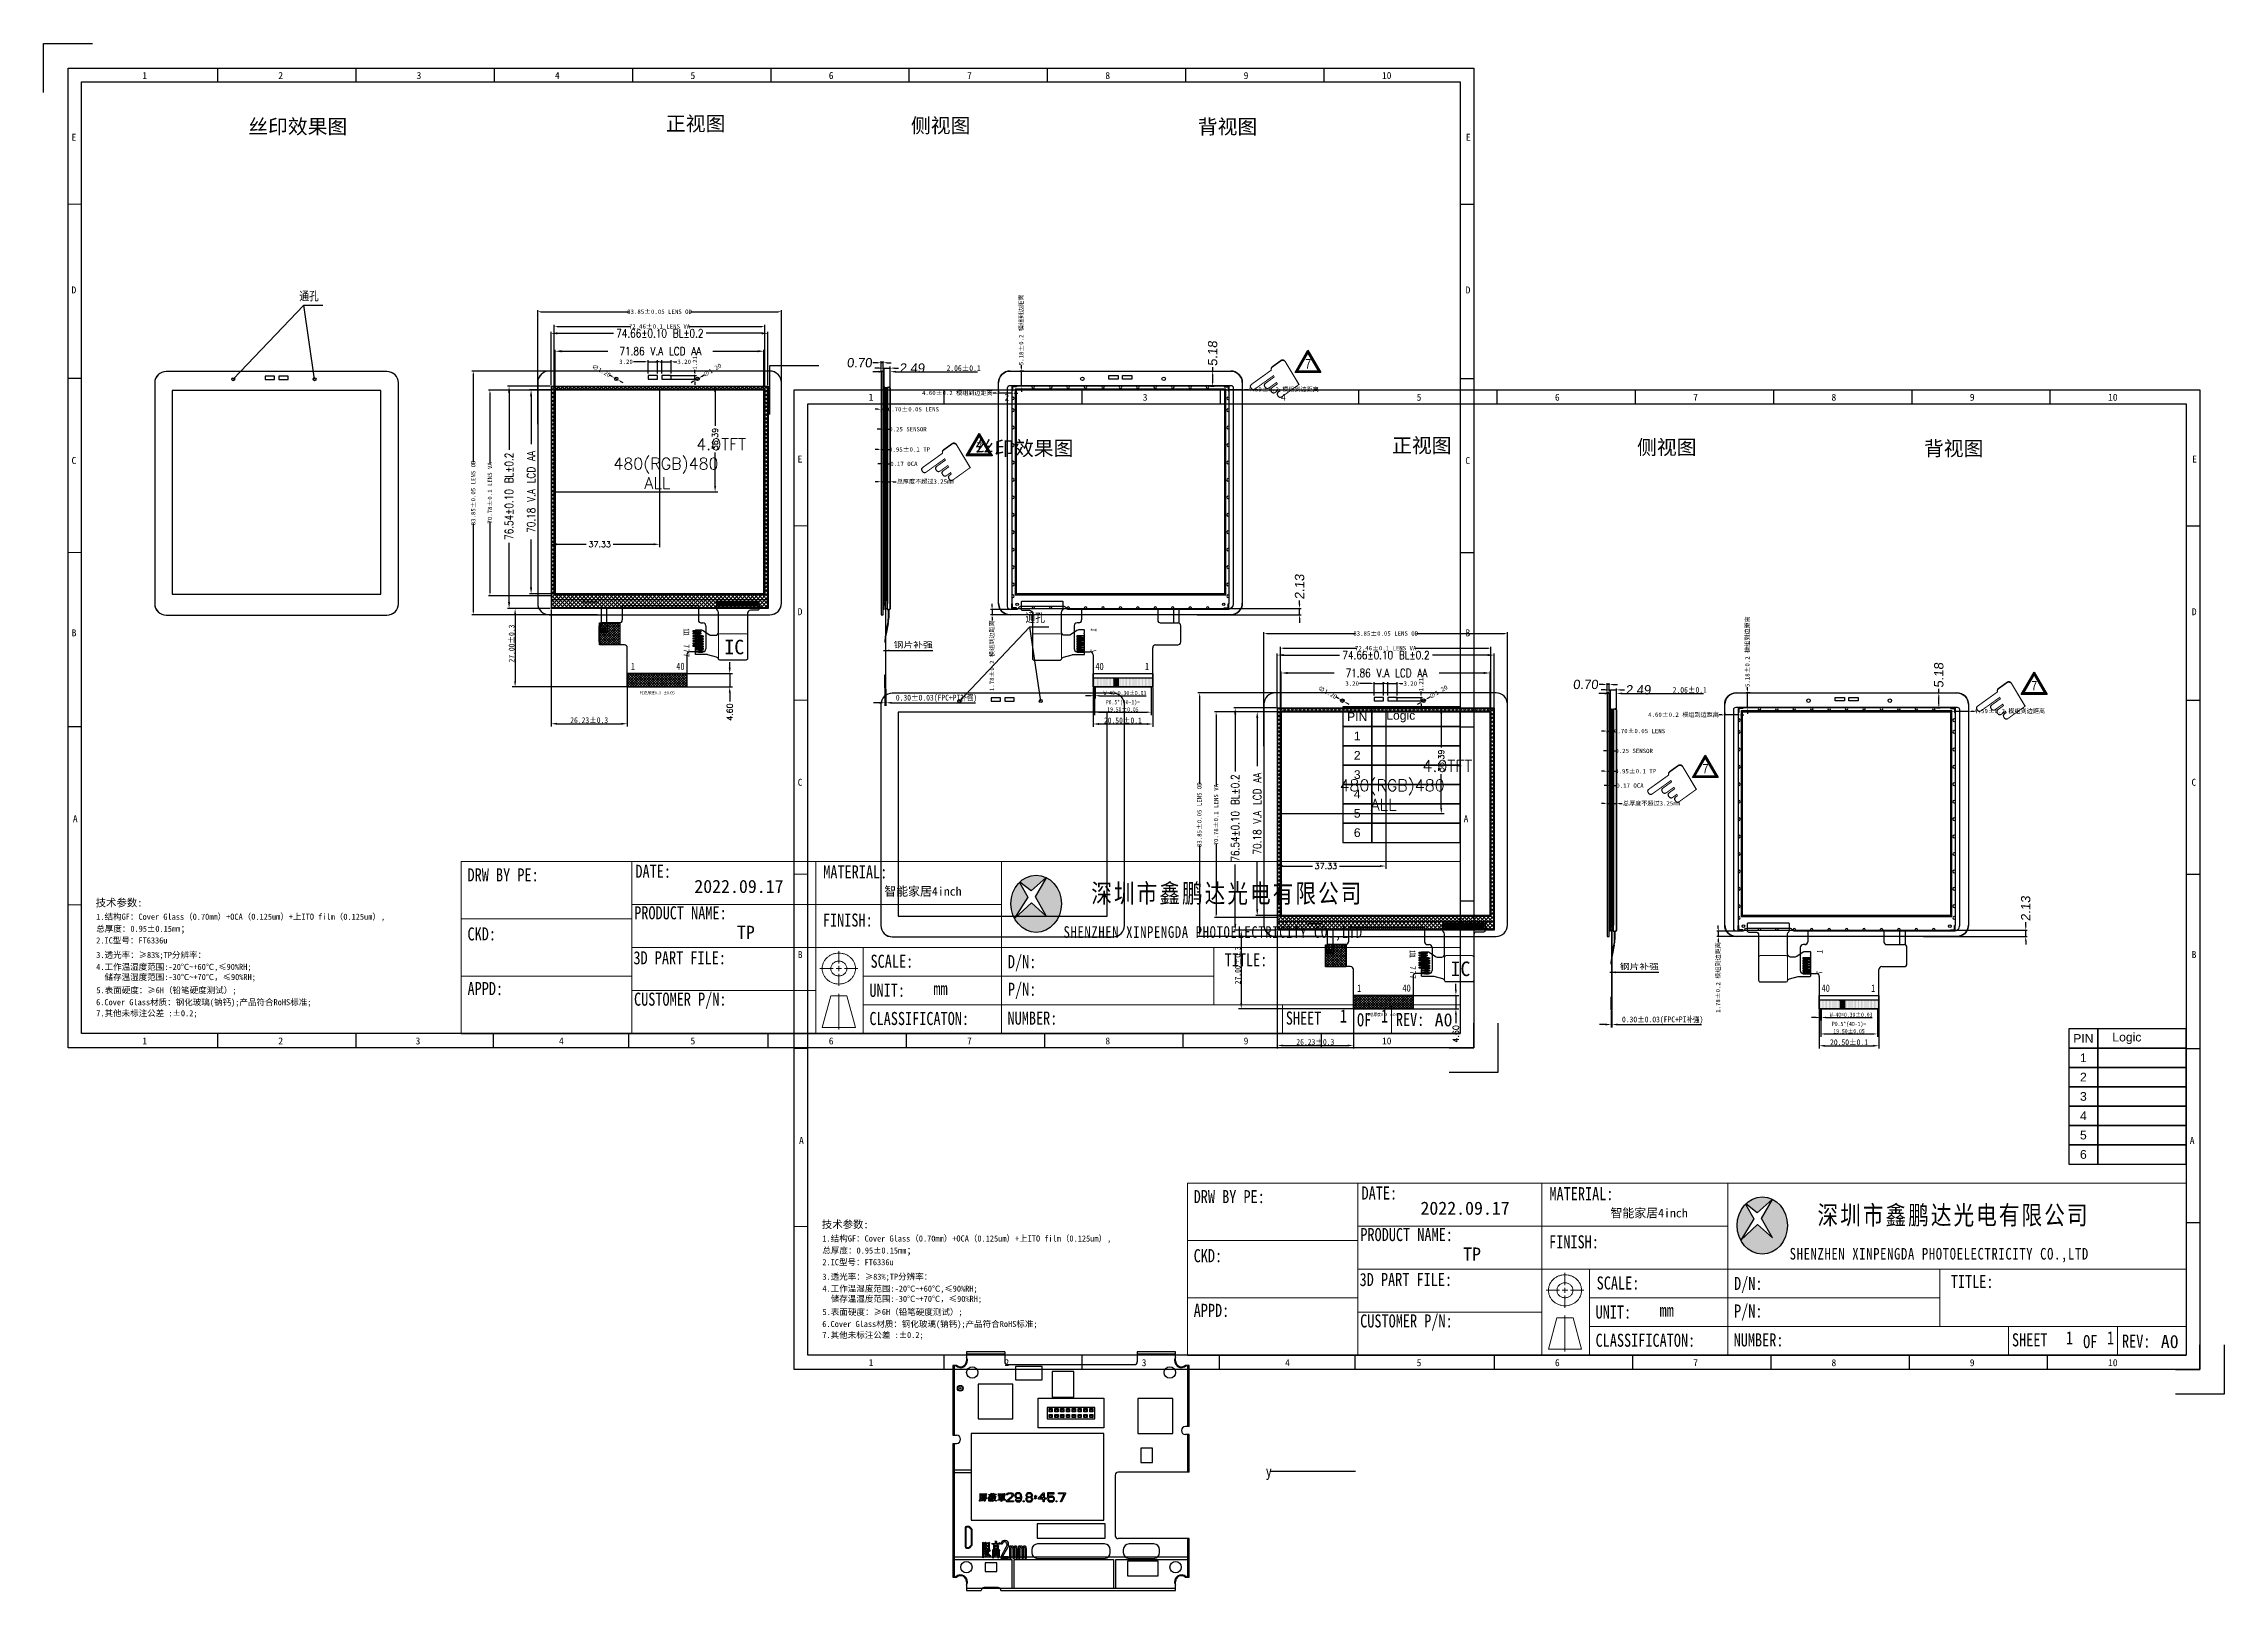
# Model space of a CAD drawing. Extents: x -144 to 4730, y -3845 to 502.
# Drawn here: x 507 to 1257, y -31 to 502 of the extents above; entities that cross this region are included whole.
import ezdxf
from ezdxf.enums import TextEntityAlignment as Align

# ---------------------------------------------------------------- set-up
doc = ezdxf.new("R2010")
doc.units = 0
doc.header["$LTSCALE"] = 15
doc.header["$MEASUREMENT"] = 0
doc.linetypes.add('CENTER', pattern=[0.6, 0.375, -0.075, 0.075, -0.075])
doc.linetypes.add('DASHDOT2', pattern=[0.5, 0.25, -0.125, 0, -0.125])
doc.layers.get('0').update_dxf_attribs({"linetype": 'CONTINUOUS'})
doc.layers.get('Defpoints').update_dxf_attribs({"linetype": 'CONTINUOUS'})
for name, color, linetype in [('02___PRT_ALL_AXES', 7, 'CONTINUOUS'), ('03___PRT_ALL_CURVES', 7, 'CONTINUOUS'), ('05___PRT_ALL_DTM_CSYS', 7, 'CONTINUOUS'), ('08 DIM', 3, 'CONTINUOUS'), ('Cover lens', 6, 'CONTINUOUS'), ('dim', 3, 'CONTINUOUS'), ('Format', 7, 'CONTINUOUS'), ('FPC', 5, 'CONTINUOUS'), ('TOP ITO', 3, 'CONTINUOUS'), ('下线银浆', 1, 'CONTINUOUS')]:
    doc.layers.add(name, color=color, linetype=linetype)
doc.styles.add('A', font='txt.shx', dxfattribs={"width": 0.8})
doc.styles.add('Arial', font='arial.ttf')
doc.styles.add('Arial 4.5', font='宋体.ttf', dxfattribs={"height": 2.7})
doc.styles.get("Standard").update_dxf_attribs({"font": 'txt', "width": 0.8})
doc.styles.add('TEXTSTYLE_2', font='txt', dxfattribs={"width": 0.8})
doc.styles.add('TPD', font='FANGSONG_GB2312.TTF')
doc.styles.add('TXT', font='txt.shx')
doc.styles.add('宋体', font='宋体.ttf')
doc.styles.add('标准', font='arial.ttf', dxfattribs={"oblique": 5})
doc.styles.add('标注', font='romand.shx')
doc.styles.add('样式 1', font='宋体.ttf', dxfattribs={"width": 0.8, "height": 2.5})
doc.styles.add('黑体', font='黑体.ttf')
doc.dimstyles.new('ISO-25$0', dxfattribs={"dimtxt": 2, "dimasz": 2, "dimexe": 1, "dimexo": 0.3, "dimgap": 0.6, "dimtad": 0, "dimzin": 1, "dimdsep": 46, "dimtxsty": '标注', "dimcen": 0, "dimclrd": 3, "dimclre": 3, "dimclrt": 3, "dimadec": 0, "dimazin": 0, "dimtfac": 1, "dimtmove": 0, "dimatfit": 3, "dimfxl": 0, "dimtolj": 1, "dimarcsym": 0})
doc.dimstyles.new('ISO-25$7', dxfattribs={"dimtxt": 2.5, "dimasz": 1.5, "dimexe": 0.5, "dimexo": 0.5, "dimgap": 0.5, "dimtad": 1, "dimzin": 1, "dimdsep": 46, "dimtxsty": '黑体', "dimcen": 1.5, "dimclrt": 256, "dimadec": 0, "dimazin": 0, "dimtfac": 1, "dimtmove": 0, "dimatfit": 3, "dimfxl": 0, "dimtolj": 2, "dimarcsym": 0})
doc.dimstyles.new('MSTD', dxfattribs={"dimtxt": 3.2, "dimasz": 1.4, "dimexe": 0.5, "dimexo": 0.5, "dimgap": 0.5, "dimtad": 0, "dimzin": 1, "dimdsep": 46, "dimtxsty": '标准', "dimcen": 0, "dimclrd": 5, "dimclre": 5, "dimclrt": 3, "dimadec": 1, "dimazin": 2, "dimtfac": 0.5, "dimtmove": 0, "dimatfit": 3, "dimfxl": 0, "dimlwd": -1, "dimarcsym": 0})
doc.dimstyles.new('SL', dxfattribs={"dimtxt": 1.5, "dimasz": 1, "dimexe": 0.5, "dimexo": 0.7, "dimgap": 0.5, "dimtad": 0, "dimzin": 1, "dimdsep": 46, "dimtxsty": 'Standard', "dimcen": 0.09, "dimclrd": 256, "dimclre": 256, "dimclrt": 256, "dimadec": 1, "dimazin": 0, "dimtfac": 1, "dimtmove": 0, "dimatfit": 0, "dimfxl": 0, "dimtolj": 1, "dimtzin": 0, "dimarcsym": 0})
doc.dimstyles.new('副本REF(2) 2', dxfattribs={"dimtxt": 2.8, "dimasz": 2.2, "dimexe": 0.5, "dimexo": 0.3, "dimgap": 0.5, "dimtad": 0, "dimzin": 1, "dimdsep": 46, "dimtxsty": 'A', "dimcen": 0.09, "dimclrd": 256, "dimclre": 256, "dimclrt": 256, "dimadec": 1, "dimazin": 2, "dimtfac": 1, "dimtmove": 0, "dimatfit": 3, "dimfxl": 0, "dimtolj": 1, "dimtzin": 0, "dimarcsym": 0})
doc.dimstyles.new('研发标准', dxfattribs={"dimtxt": 2, "dimasz": 2, "dimexe": 1, "dimexo": 0.3, "dimgap": 0.2, "dimtad": 1, "dimzin": 1, "dimdsep": 46, "dimtxsty": 'Standard', "dimcen": 0, "dimazin": 2, "dimtp": 0.05, "dimtm": 0.05, "dimtfac": 1, "dimtofl": 0, "dimtmove": 0, "dimatfit": 3, "dimfxl": 0, "dimtolj": 1, "dimtzin": 0, "dimarcsym": 0})

msp = doc.modelspace()

# ---------------------------------------------------------------- texts
at = {"color": 2, "lineweight": 5, "style": 'Arial 4.5'}
for s, p in [('2022.09.17', (745.985, 211.637)), ('TP', (748.383, 195.882)), ('2022.09.17', (995.914, 100.896)), ('TP', (998.311, 85.142))]:
    msp.add_text(s, height=4.5163, dxfattribs=at).set_placement(p, align=Align.MIDDLE)
at = {"color": 4, "style": '宋体'}
for p in [(796.043, 208.486, -548.522), (1045.972, 97.746, -548.522)]:
    msp.add_text('智能家居4inch', height=3, dxfattribs=at).set_placement(p)
for s, height, p in [('4', 2.398, (684.07, 157.293)), ('5', 2.398, (729.32, 157.293)), ('6', 2.398, (776.916, 157.293)), ('7', 2.398, (824.512, 157.293)), ('8', 2.398, (872.108, 157.293)), ('9', 2.398, (919.704, 157.293)), ('10', 2.3978, (967.3, 157.293)), ('4', 2.398, (933.999, 46.552)), ('5', 2.398, (979.248, 46.552)), ('6', 2.398, (1026.844, 46.552)), ('7', 2.398, (1074.44, 46.552)), ('8', 2.398, (1122.036, 46.552)), ('9', 2.398, (1169.632, 46.552)), ('10', 2.3978, (1217.228, 46.552))]:
    msp.add_text(s, height=height).set_placement(p)
at = {"color": 1, "char_height": 3.25125, "width": 3.60116, "attachment_point": 1, "style": '样式 1'}
for insert in [(940.874, 393.155), (827.715, 364.546), (1190.802, 282.414), (1077.644, 253.805)]:
    msp.add_mtext('{\\fArial|b0|i0|c162|p32;\\C3;7}', dxfattribs=dict(at, insert=insert))
at = {"char_height": 2, "width": 14.32707, "attachment_point": 1}
for insert in [(799.26, 295.816), (1049.188, 185.075)]:
    msp.add_mtext('{\\fSimSun|b0|i0|c134|p2;\\W1.2;钢片补强}', dxfattribs=dict(at, insert=insert))
at = {"lineweight": 5, "attachment_point": 1}
for s, insert, char_height, width in [('{\\fSimSun|b0|i0|c134|p2;DRW BY PE:}', (652.571, 217.894), 4.5, 33.34181), ('{\\fSimSun|b0|i0|c134|p2;DATE:}', (710.352, 219.133), 4.5, 33.34181), ('{\\fSimSun|b0|i0|c134|p2;MATERIAL:}', (775.009, 218.902), 4.5, 33.34181), ('{\\fSimSun|b0|i0|c134|p2;\\T1.1;深圳市鑫鹏达光电有限公司}', (867.287, 212.537), 6.5, 118.26478), ('{\\fSimSun|b0|i0|c134|p2;PRODUCT NAME:}', (709.941, 204.836), 4.5, 43.309), ('{\\fSimSun|b0|i0|c134|p2;CKD:}', (652.571, 197.567), 4.5, 33.34181), ('{\\fSimSun|b0|i0|c134|p2;FINISH:}', (774.894, 202.335), 4.5, 33.34181), ('{\\fSimSun|b0|i0|c134|p2;\\T1.1;SHENZHEN XINPENGDA PHOTOELECTRICITY CO.,LTD}', (857.705, 197.971), 4, 172.10485), ('{\\fSimSun|b0|i0|c134|p2;3D PART FILE:}', (709.677, 189.358), 4.5, 44.06601), ('{\\fSimSun|b0|i0|c134|p2;SCALE:}', (791.28, 188.172), 4.5, 33.34181), ('{\\fSimSun|b0|i0|c134|p2;D/N:}', (838.561, 188.014), 4.5, 33.34181), ('{\\fSimSun|b0|i0|c134|p2;TITLE:}', (913.157, 188.673), 4.5, 33.34181), ('{\\fSimSun|b0|i0|c134|p2;APPD:}', (652.571, 178.757), 4.5, 18.46019), ('{\\fSimSun|b0|i0|c134|p2;CUSTOMER P/N:}', (709.879, 175.112), 4.5, 43.81367), ('{\\fSimSun|b0|i0|c134|p2;UNIT:}', (790.9, 178.174), 4.5, 33.34181), ('{\\fSimSun|b0|i0|c134|p2;mm}', (812.901, 178.777), 4.5, 33.34181), ('{\\fSimSun|b0|i0|c134|p2;P/N:}', (838.561, 178.528), 4.5, 33.34181), ('{\\fSimSun|b0|i0|c134|p2;CLASSIFICATON:}', (790.9, 168.458), 4.5, 49.9826), ('{\\fSimSun|b0|i0|c134|p2;NUMBER:}', (838.426, 168.584), 4.5, 33.34181), ('{\\fSimSun|b0|i0|c134|p2;SHEET}', (934.204, 168.6), 4.5, 33.34181), ('{\\fSimSun|b0|i0|c134|p2;1}', (952.796, 169.33), 4.5, 33.34181), ('{\\fSimSun|b0|i0|c134|p2;OF}', (958.714, 167.995), 4.5, 33.34181), ('{\\fSimSun|b0|i0|c134|p2;1}', (966.945, 169.33), 4.5, 33.34181), ('{\\fSimSun|b0|i0|c134|p2;REV:}', (972.083, 168.149), 4.5, 33.34181), ('{\\fSimSun|b0|i0|c134|p2;DRW BY PE:}', (902.499, 107.154), 4.5, 33.34181), ('{\\fSimSun|b0|i0|c134|p2;DATE:}', (960.281, 108.392), 4.5, 33.34181), ('{\\fSimSun|b0|i0|c134|p2;MATERIAL:}', (1024.937, 108.162), 4.5, 33.34181), ('{\\fSimSun|b0|i0|c134|p2;\\T1.1;深圳市鑫鹏达光电有限公司}', (1117.216, 101.797), 6.5, 118.26478), ('{\\fSimSun|b0|i0|c134|p2;PRODUCT NAME:}', (959.87, 94.096), 4.5, 43.309), ('{\\fSimSun|b0|i0|c134|p2;FINISH:}', (1024.822, 91.594), 4.5, 33.34181), ('{\\fSimSun|b0|i0|c134|p2;CKD:}', (902.499, 86.826), 4.5, 33.34181), ('{\\fSimSun|b0|i0|c134|p2;\\T1.1;SHENZHEN XINPENGDA PHOTOELECTRICITY CO.,LTD}', (1107.633, 87.231), 4, 172.10485), ('{\\fSimSun|b0|i0|c134|p2;3D PART FILE:}', (959.605, 78.618), 4.5, 44.06601), ('{\\fSimSun|b0|i0|c134|p2;SCALE:}', (1041.208, 77.431), 4.5, 33.34181), ('{\\fSimSun|b0|i0|c134|p2;D/N:}', (1088.489, 77.273), 4.5, 33.34181), ('{\\fSimSun|b0|i0|c134|p2;TITLE:}', (1163.085, 77.933), 4.5, 33.34181), ('{\\fSimSun|b0|i0|c134|p2;APPD:}', (902.499, 68.016), 4.5, 18.46019), ('{\\fSimSun|b0|i0|c134|p2;P/N:}', (1088.489, 67.787), 4.5, 33.34181), ('{\\fSimSun|b0|i0|c134|p2;CUSTOMER P/N:}', (959.807, 64.371), 4.5, 43.81367), ('{\\fSimSun|b0|i0|c134|p2;UNIT:}', (1040.829, 67.434), 4.5, 33.34181), ('{\\fSimSun|b0|i0|c134|p2;mm}', (1062.829, 68.037), 4.5, 33.34181), ('{\\fSimSun|b0|i0|c134|p2;CLASSIFICATON:}', (1040.829, 57.717), 4.5, 49.9826), ('{\\fSimSun|b0|i0|c134|p2;NUMBER:}', (1088.354, 57.844), 4.5, 33.34181), ('{\\fSimSun|b0|i0|c134|p2;SHEET}', (1184.132, 57.86), 4.5, 33.34181), ('{\\fSimSun|b0|i0|c134|p2;1}', (1202.725, 58.59), 4.5, 33.34181), ('{\\fSimSun|b0|i0|c134|p2;OF}', (1208.642, 57.255), 4.5, 33.34181), ('{\\fSimSun|b0|i0|c134|p2;1}', (1216.874, 58.59), 4.5, 33.34181), ('{\\fSimSun|b0|i0|c134|p2;REV:}', (1222.011, 57.409), 4.5, 33.34181)]:
    msp.add_mtext(s, dxfattribs=dict(at, insert=insert, char_height=char_height, width=width))
at = {"color": 2, "lineweight": 5, "char_height": 4.5163, "width": 70.32946, "attachment_point": 1, "style": 'Arial 4.5'}
for insert in [(985.437, 168.023), (1235.365, 57.282)]:
    msp.add_mtext('A0', dxfattribs=dict(at, insert=insert))
at = {"layer": '05___PRT_ALL_DTM_CSYS', "color": 9, "linetype": 'Continuous', "insert": (927.316, 12.282), "char_height": 3.797, "width": 3.0375, "attachment_point": 1, "line_spacing_factor": 0.9, "style": 'TEXTSTYLE_2'}
msp.add_mtext('y', dxfattribs=at)
at = {"layer": '08 DIM', "color": 4, "attachment_point": 5, "style": 'Arial'}
for s, insert, char_height, width in [('PIN', (958.792, 270.089), 2.9955, 9.9849), ('Logic', (973.769, 270.089), 2.9955, 19.9698), ('1', (958.792, 263.432), 2.995, 9.9849), ('2', (958.792, 256.776), 2.995, 9.9849), ('3', (958.792, 250.119), 2.995, 9.9849), ('4', (958.792, 243.462), 2.995, 9.9849), ('5', (958.792, 236.806), 2.995, 9.9849), ('6', (958.792, 230.149), 2.995, 9.9849), ('PIN', (1208.72, 159.348), 2.9955, 9.9849), ('Logic', (1223.697, 159.348), 2.9955, 19.9698), ('1', (1208.72, 152.692), 2.995, 9.9849), ('2', (1208.72, 146.035), 2.995, 9.9849), ('3', (1208.72, 139.378), 2.995, 9.9849), ('4', (1208.72, 132.722), 2.995, 9.9849), ('5', (1208.72, 126.065), 2.995, 9.9849), ('6', (1208.72, 119.409), 2.995, 9.9849)]:
    msp.add_mtext(s, dxfattribs=dict(at, insert=insert, char_height=char_height, width=width))
at = {"layer": 'dim', "lineweight": -3, "char_height": 5, "width": 59.38463, "attachment_point": 3, "line_spacing_factor": 0.9, "style": 'TPD'}
for s, insert in [('{\\fSimSun|b0|i0|c134|p2;丝印效果图}', (611.183, 475.69)), ('{\\fSimSun|b0|i0|c134|p2;正视图}', (741.327, 476.702)), ('{\\fSimSun|b0|i0|c134|p2;侧视图}', (825.64, 476.048)), ('{\\fSimSun|b0|i0|c134|p2;背视图}', (924.385, 475.654)), ('{\\fSimSun|b0|i0|c134|p2;丝印效果图}', (861.112, 364.95)), ('{\\fSimSun|b0|i0|c134|p2;正视图}', (991.255, 365.962)), ('{\\fSimSun|b0|i0|c134|p2;侧视图}', (1075.568, 365.307)), ('{\\fSimSun|b0|i0|c134|p2;背视图}', (1174.314, 364.914))]:
    msp.add_mtext(s, dxfattribs=dict(at, insert=insert))
at = {"layer": 'dim', "lineweight": 25, "char_height": 3, "width": 66.47334, "attachment_point": 1}
for insert in [(594.665, 416.354), (844.593, 305.613)]:
    msp.add_mtext('{\\fSimSun|b0|i0|c134|p2;通孔}', dxfattribs=dict(at, insert=insert))
at = {"layer": 'dim', "color": 1, "char_height": 16.76155, "width": 16.80422, "attachment_point": 1, "rotation": 35.654469, "style": '宋体'}
for insert in [(917.32, 386.556), (804.161, 357.947), (1167.248, 275.816), (1054.089, 247.206)]:
    msp.add_mtext('{\\fWingdings|b0|i0|c2|p2;E}', dxfattribs=dict(at, insert=insert))
at = {"layer": 'dim', "lineweight": 0, "char_height": 2, "width": 1.04821, "attachment_point": 7, "rotation": 270}
for s, insert in [('{\\fSimSun|b1|i0|c134|p2;\\W0.8;1}', (726.93, 300.592)), ('{\\fSimSun|b1|i0|c134|p2;\\W0.8;1}', (726.93, 299.092)), ('{\\fSimSun|b1|i0|c134|p2;7}', (726.991, 293.4)), ('{\\fSimSun|b1|i0|c134|p2;7}', (726.991, 291.9)), ('{\\fSimSun|b1|i0|c134|p2;\\W0.8;1}', (976.859, 189.851)), ('{\\fSimSun|b1|i0|c134|p2;\\W0.8;1}', (976.859, 188.351)), ('{\\fSimSun|b1|i0|c134|p2;7}', (976.919, 182.659)), ('{\\fSimSun|b1|i0|c134|p2;7}', (976.919, 181.159))]:
    msp.add_mtext(s, dxfattribs=dict(at, insert=insert))
at = {"layer": 'dim', "lineweight": 0, "extrusion": (0, 0, -1), "char_height": 2, "width": 1.04821, "attachment_point": 7, "text_direction": (0, -1, 0)}
for s, insert in [('{\\fSimSun|b1|i0|c134|p2;\\W0.8;1}', (869.022, 300.592)), ('{\\fSimSun|b1|i0|c134|p2;\\W0.8;1}', (869.022, 300.592)), ('{\\fSimSun|b1|i0|c134|p2;7}', (868.961, 293.4)), ('{\\fSimSun|b1|i0|c134|p2;7}', (868.961, 293.4)), ('{\\fSimSun|b1|i0|c134|p2;\\W0.8;1}', (1118.95, 189.851)), ('{\\fSimSun|b1|i0|c134|p2;\\W0.8;1}', (1118.95, 189.851)), ('{\\fSimSun|b1|i0|c134|p2;7}', (1118.89, 182.659)), ('{\\fSimSun|b1|i0|c134|p2;7}', (1118.89, 182.659))]:
    msp.add_mtext(s, dxfattribs=dict(at, insert=insert))
at = {"layer": 'dim', "attachment_point": 1, "style": '宋体'}
for s, insert, char_height, width in [('技术参数:', (524.592, 207.379), 2.625, 21.8618), ('{\\H0.7678x;\\C1;1.结构GF：Cover Glass（0.70mm）+\\C3;OCA（0.125um）+上ITO film（0.125um）\\C1;,\\P总厚度：0.95%%P0.15mm\\H1.302x;;}', (524.779, 202.287), 2.73525, 145.39246), ('3.透光率：≥83%;TP分辨率：', (524.779, 189.144), 2.1, 101.84817), ('2.IC型号：{\\fSimSun|b1|i0|c134|p2;\\C1;FT6336u}', (524.779, 194.13), 2.1, 134.75767), ('4.工作温湿度范围:-20℃~{\\C1;+60℃,}≤90%RH;\\P  储存温湿度范围:-30℃~{\\C1;+70℃，}≤90%RH;', (524.779, 185.03), 2.1, 128.14206), ('6.Cover Glass材质：钢化玻璃(钠钙);产品符合RoHS标准;', (524.742, 172.866), 2.1, 114.61935), ('5.表面硬度：≥6H（铅笔硬度测试）;', (524.828, 176.992), 2.1, 96.26065), ('7.其他未标注公差 :±0.2;', (524.769, 169.066), 2.1, 91.93693), ('技术参数:', (774.52, 96.638), 2.625, 21.8618), ('{\\H0.7678x;\\C1;1.结构GF：Cover Glass（0.70mm）+\\C3;OCA（0.125um）+上ITO film（0.125um）\\C1;,\\P总厚度：0.95%%P0.15mm\\H1.302x;;}', (774.708, 91.546), 2.73525, 145.39246), ('2.IC型号：{\\fSimSun|b1|i0|c134|p2;\\C1;FT6336u}', (774.708, 83.39), 2.1, 134.75767), ('3.透光率：≥83%;TP分辨率：', (774.708, 78.403), 2.1, 101.84817), ('4.工作温湿度范围:-20℃~{\\C1;+60℃,}≤90%RH;\\P  储存温湿度范围:-30℃~{\\C1;+70℃，}≤90%RH;', (774.708, 74.289), 2.1, 128.14206), ('6.Cover Glass材质：钢化玻璃(钠钙);产品符合RoHS标准;', (774.67, 62.126), 2.1, 114.61935), ('5.表面硬度：≥6H（铅笔硬度测试）;', (774.756, 66.251), 2.1, 96.26065), ('7.其他未标注公差 :±0.2;', (774.697, 58.326), 2.1, 91.93693)]:
    msp.add_mtext(s, dxfattribs=dict(at, insert=insert, char_height=char_height, width=width))
at = {"layer": 'Format'}
for s, height, p in [('1', 2.398, (540.672, 489.564)), ('2', 2.398, (587.452, 489.564)), ('3', 2.398, (635.048, 489.564)), ('4', 2.398, (682.644, 489.564)), ('5', 2.398, (729.32, 489.564)), ('6', 2.398, (776.916, 489.564)), ('7', 2.398, (824.512, 489.564)), ('8', 2.398, (872.108, 489.564)), ('9', 2.398, (919.704, 489.564)), ('10', 2.3978, (967.3, 489.564)), ('E', 2.398, (516.278, 468.295)), ('E', 2.398, (996.233, 468.295)), ('D', 2.398, (516.278, 415.745)), ('D', 2.398, (996.119, 415.745)), ('1', 2.398, (790.6, 378.823)), ('2', 2.398, (837.381, 378.823)), ('3', 2.398, (884.977, 378.823)), ('4', 2.398, (932.573, 378.823)), ('5', 2.398, (979.248, 378.823)), ('6', 2.398, (1026.844, 378.823)), ('7', 2.398, (1074.44, 378.823)), ('8', 2.398, (1122.036, 378.823)), ('9', 2.398, (1169.632, 378.823)), ('10', 2.3978, (1217.228, 378.823)), ('C', 2.398, (516.278, 357.05)), ('E', 2.398, (766.206, 357.555)), ('C', 2.398, (996.005, 357.05)), ('E', 2.398, (1246.161, 357.555)), ('D', 2.398, (766.206, 305.005)), ('D', 2.398, (1246.047, 305.005)), ('B', 2.398, (516.327, 297.753)), ('B', 2.398, (996.07, 297.753)), ('C', 2.398, (766.206, 246.31)), ('C', 2.398, (1245.933, 246.31)), ('A', 2.398, (516.75, 233.75)), ('A', 2.398, (995.419, 233.75)), ('B', 2.398, (766.255, 187.013)), ('B', 2.398, (1245.999, 187.013)), ('1', 2.398, (540.672, 157.293)), ('2', 2.398, (587.452, 157.293)), ('3', 2.398, (634.689, 157.293)), ('A', 2.398, (766.678, 123.01)), ('A', 2.398, (1245.347, 123.01)), ('1', 2.398, (790.6, 46.552)), ('2', 2.398, (837.381, 46.552)), ('3', 2.398, (884.617, 46.552))]:
    msp.add_text(s, height=height, dxfattribs=at).set_placement(p)
at = {"layer": 'FPC', "color": 1, "lineweight": 0, "char_height": 5, "width": 6.41661, "attachment_point": 1, "style": '宋体'}
for insert in [(740.983, 296.557), (990.911, 185.817)]:
    msp.add_mtext('IC', dxfattribs=dict(at, insert=insert))
at = {"layer": 'TOP ITO', "color": 0, "char_height": 0.2, "width": 0.514, "attachment_point": 1, "rotation": 270}
for insert in [(745.676, 309.035), (995.604, 198.294)]:
    msp.add_mtext('GND', dxfattribs=dict(at, insert=insert))

# ---------------------------------------------------------------- blocks, each defined once
blk = doc.blocks.new('*D570')
at = {"layer": 'Defpoints', "color": 0, "lineweight": -3}
for p in [(760.59, 409.46), (676.74, 370.03), (760.59, 371.19)]:
    blk.add_point(p, dxfattribs=at)
at = {"layer": 'dim', "color": 4, "lineweight": -2}
for p, q in [((676.74, 370.73), (676.74, 409.96)), ((677.74, 409.46), (708.05, 409.46)), ((729.27, 409.46), (759.59, 409.46)), ((760.59, 371.89), (760.59, 409.96))]:
    blk.add_line(p, q, dxfattribs=at)
for points in [[(677.74, 409.29), (677.74, 409.62), (676.74, 409.46)], [(759.59, 409.62), (759.59, 409.29), (760.59, 409.46)]]:
    blk.add_solid(points, dxfattribs=at)
at = {"layer": 'dim', "color": 4, "lineweight": -2, "insert": (718.66, 409.46), "char_height": 1.5, "attachment_point": 5, "style": '宋体'}
blk.add_mtext('\\A1;83.85%%P0.05 LENS OD', dxfattribs=at)
blk = doc.blocks.new('*D571')
at = {"layer": 'Defpoints', "color": 0, "lineweight": -3}
for p in [(694.34, 389.03), (654.53, 305.18), (698.01, 305.18)]:
    blk.add_point(p, dxfattribs=at)
at = {"layer": 'dim', "color": 4, "lineweight": -2}
for p, q in [((693.64, 389.03), (654.03, 389.03)), ((654.53, 388.03), (654.53, 357.71)), ((654.53, 336.49), (654.53, 306.18)), ((697.31, 305.18), (654.03, 305.18))]:
    blk.add_line(p, q, dxfattribs=at)
for points in [[(654.36, 388.03), (654.7, 388.03), (654.53, 389.03)], [(654.7, 306.18), (654.36, 306.18), (654.53, 305.18)]]:
    blk.add_solid(points, dxfattribs=at)
at = {"layer": 'dim', "color": 4, "lineweight": -2, "insert": (654.53, 347.1), "char_height": 1.5, "attachment_point": 5, "rotation": 90, "style": '宋体'}
blk.add_mtext('\\A1;83.85%%P0.05 LENS OD', dxfattribs=at)
blk = doc.blocks.new('*D572')
at = {"layer": 'Defpoints', "color": 0, "lineweight": -3}
for p in [(682.43, 382.49), (660.28, 311.71), (682.43, 311.71)]:
    blk.add_point(p, dxfattribs=at)
at = {"layer": 'dim', "color": 4, "lineweight": -2}
for p, q in [((681.73, 382.49), (659.78, 382.49)), ((660.28, 381.49), (660.28, 357.17)), ((660.28, 337.04), (660.28, 312.71)), ((681.73, 311.71), (659.78, 311.71))]:
    blk.add_line(p, q, dxfattribs=at)
for points in [[(660.12, 381.49), (660.45, 381.49), (660.28, 382.49)], [(660.45, 312.71), (660.12, 312.71), (660.28, 311.71)]]:
    blk.add_solid(points, dxfattribs=at)
at = {"layer": 'dim', "color": 4, "lineweight": -2, "insert": (660.28, 347.1), "char_height": 1.5, "attachment_point": 5, "rotation": 90, "style": '宋体'}
blk.add_mtext('\\A1;70.78%%P0.1 LENS VA', dxfattribs=at)
blk = doc.blocks.new('*D573')
at = {"layer": 'Defpoints', "color": 0, "lineweight": -3}
for p in [(754.89, 404.4), (682.43, 382.84), (754.89, 382.84)]:
    blk.add_point(p, dxfattribs=at)
at = {"layer": 'dim', "color": 4, "lineweight": -2}
for p, q in [((682.43, 383.54), (682.43, 404.9)), ((683.43, 404.4), (708.59, 404.4)), ((728.72, 404.4), (753.89, 404.4)), ((754.89, 383.54), (754.89, 404.9))]:
    blk.add_line(p, q, dxfattribs=at)
for points in [[(683.43, 404.24), (683.43, 404.57), (682.43, 404.4)], [(753.89, 404.57), (753.89, 404.24), (754.89, 404.4)]]:
    blk.add_solid(points, dxfattribs=at)
at = {"layer": 'dim', "color": 4, "lineweight": -2, "insert": (718.66, 404.4), "char_height": 1.5, "attachment_point": 5, "style": '宋体'}
blk.add_mtext('\\A1;72.46%%P0.1 LENS VA', dxfattribs=at)
blk = doc.blocks.new('*D574')
at = {"layer": 'Defpoints', "color": 0, "lineweight": -3}
for p in [(717.91, 392.23), (714.71, 387.46), (717.91, 387.46)]:
    blk.add_point(p, dxfattribs=at)
at = {"layer": 'dim', "color": 4, "lineweight": -2}
for p, q in [((713.71, 392.23), (709.65, 392.23)), ((714.71, 388.16), (714.71, 392.73)), ((714.71, 392.23), (717.91, 392.23)), ((717.91, 388.16), (717.91, 392.73)), ((718.91, 392.23), (719.91, 392.23))]:
    blk.add_line(p, q, dxfattribs=at)
for points in [[(713.71, 392.4), (713.71, 392.06), (714.71, 392.23)], [(718.91, 392.06), (718.91, 392.4), (717.91, 392.23)]]:
    blk.add_solid(points, dxfattribs=at)
at = {"layer": 'dim', "color": 4, "lineweight": -2, "insert": (707.12, 392.23), "char_height": 1.5, "attachment_point": 5, "style": '宋体'}
blk.add_mtext('\\A1;3.20', dxfattribs=at)
blk = doc.blocks.new('*D575')
at = {"layer": 'Defpoints', "color": 0, "lineweight": -3}
for p in [(722.61, 392.23), (719.41, 387.46), (722.61, 387.46)]:
    blk.add_point(p, dxfattribs=at)
at = {"layer": 'dim', "color": 4, "lineweight": -2}
for p, q in [((718.41, 392.23), (717.41, 392.23)), ((719.41, 388.16), (719.41, 392.73)), ((719.41, 392.23), (722.61, 392.23)), ((722.61, 388.16), (722.61, 392.73)), ((723.61, 392.23), (724.61, 392.23))]:
    blk.add_line(p, q, dxfattribs=at)
for points in [[(718.41, 392.4), (718.41, 392.06), (719.41, 392.23)], [(723.61, 392.06), (723.61, 392.4), (722.61, 392.23)]]:
    blk.add_solid(points, dxfattribs=at)
at = {"layer": 'dim', "color": 4, "lineweight": -2, "insert": (727.14, 392.23), "char_height": 1.5, "attachment_point": 5, "style": '宋体'}
blk.add_mtext('\\A1;3.20', dxfattribs=at)
blk = doc.blocks.new('*D576')
at = {"layer": 'Defpoints', "color": 0, "lineweight": -3}
for p in [(721.46, 387.46), (721.46, 386.25), (730.83, 387.46)]:
    blk.add_point(p, dxfattribs=at)
at = {"layer": 'dim', "color": 4, "lineweight": -2}
for p, q in [((722.16, 387.46), (731.33, 387.46)), ((722.16, 386.25), (731.33, 386.25)), ((730.83, 388.46), (730.83, 389.46)), ((730.83, 386.25), (730.83, 387.46)), ((730.83, 385.25), (730.83, 384.25))]:
    blk.add_line(p, q, dxfattribs=at)
for points in [[(731, 388.46), (730.67, 388.46), (730.83, 387.46)], [(730.67, 385.25), (731, 385.25), (730.83, 386.25)]]:
    blk.add_solid(points, dxfattribs=at)
at = {"layer": 'dim', "color": 4, "lineweight": -2, "insert": (730.83, 391.87), "char_height": 1.5, "attachment_point": 5, "rotation": 90, "style": '宋体'}
blk.add_mtext('\\A1;1.21', dxfattribs=at)
blk = doc.blocks.new('*D416')
at = {"color": 0, "lineweight": -2}
for p, q in [((1666.61, -621.13), (1666.61, -676.26)), ((1703.94, -622.43), (1703.94, -676.26))]:
    blk.add_line(p, q, dxfattribs=at)
at = {"lineweight": -2}
for p, q in [((1668.61, -675.26), (1678.7, -675.26)), ((1687.99, -675.26), (1701.94, -675.26))]:
    blk.add_line(p, q, dxfattribs=at)
at = {"linetype": 'Continuous', "lineweight": -2}
for points in [[(1668.61, -675.59), (1668.61, -674.93), (1666.61, -675.26)], [(1701.94, -674.93), (1701.94, -675.59), (1703.94, -675.26)]]:
    blk.add_solid(points, dxfattribs=at)
at = {"layer": 'Defpoints', "color": 0, "linetype": 'Continuous', "lineweight": -3}
for p in [(1666.61, -620.83), (1703.94, -622.13), (1703.94, -675.26)]:
    blk.add_point(p, dxfattribs=at)
at = {"linetype": 'Continuous', "lineweight": -2, "insert": (1683.35, -675.26), "char_height": 2, "attachment_point": 5, "style": '标注'}
blk.add_mtext('\\A1;37.33', dxfattribs=at)
blk = doc.blocks.new('*D417')
at = {"color": 0, "linetype": 'Continuous', "lineweight": -2}
for p, q in [((1668.31, -620.83), (1724.06, -620.83)), ((1668.31, -657.22), (1724.06, -657.22))]:
    blk.add_line(p, q, dxfattribs=at)
at = {"linetype": 'Continuous', "lineweight": -2}
for p, q in [((1723.06, -622.83), (1723.06, -634.43)), ((1723.06, -655.22), (1723.06, -643.63))]:
    blk.add_line(p, q, dxfattribs=at)
at = {"linetype": 'Continuous'}
for points in [[(1722.73, -622.83), (1723.4, -622.83), (1723.06, -620.83)], [(1722.73, -655.22), (1723.4, -655.22), (1723.06, -657.22)]]:
    blk.add_solid(points, dxfattribs=at)
at = {"layer": 'Defpoints', "color": 0, "linetype": 'Continuous'}
for p in [(1668.01, -620.83), (1668.01, -657.22), (1723.06, -657.22)]:
    blk.add_point(p, dxfattribs=at)
at = {"linetype": 'Continuous', "insert": (1723.06, -639.03), "char_height": 2, "attachment_point": 5, "rotation": 90, "style": '标注'}
blk.add_mtext('\\A1;36.39', dxfattribs=at)
blk = doc.blocks.new('*D418')
at = {"color": 0, "lineweight": -2}
for p, q in [((1666.31, -697.37), (1653.23, -697.37)), ((1654.23, -699.37), (1654.23, -722.37)), ((1696.47, -724.37), (1653.23, -724.37))]:
    blk.add_line(p, q, dxfattribs=at)
for points in [[(1653.9, -699.37), (1654.56, -699.37), (1654.23, -697.37)], [(1654.56, -722.37), (1653.9, -722.37), (1654.23, -724.37)]]:
    blk.add_solid(points, dxfattribs=at)
at = {"layer": 'Defpoints', "color": 0, "lineweight": -3}
for p in [(1666.61, -697.37), (1654.23, -724.37), (1696.77, -724.37)]:
    blk.add_point(p, dxfattribs=at)
at = {"color": 0, "lineweight": -2, "insert": (1653.03, -709.42), "char_height": 2, "attachment_point": 5, "rotation": 90}
blk.add_mtext('\\A1;27.00%%P0.3', dxfattribs=at)
blk = doc.blocks.new('*D419')
at = {"color": 0, "lineweight": -2}
for p, q in [((1666.61, -697.67), (1666.61, -738.02)), ((1692.84, -724.47), (1692.84, -738.02)), ((1668.61, -737.02), (1690.84, -737.02))]:
    blk.add_line(p, q, dxfattribs=at)
at = {"color": 0}
for points in [[(1668.61, -736.69), (1668.61, -737.35), (1666.61, -737.02)], [(1690.84, -736.69), (1690.84, -737.35), (1692.84, -737.02)]]:
    blk.add_solid(points, dxfattribs=at)
at = {"layer": 'Defpoints', "color": 0}
for p in [(1666.61, -697.37), (1692.84, -724.17), (1692.84, -737.02)]:
    blk.add_point(p, dxfattribs=at)
at = {"color": 0, "insert": (1679.73, -735.82), "char_height": 2, "attachment_point": 5}
blk.add_mtext('\\A1;26.23%%p0.3', dxfattribs=at)
blk = doc.blocks.new('*D420')
at = {"color": 0, "linetype": 'Continuous', "lineweight": -2}
for p, q in [((1693.14, -719.77), (1729.1, -719.77)), ((1693.34, -724.37), (1729.1, -724.37))]:
    blk.add_line(p, q, dxfattribs=at)
at = {"linetype": 'Continuous', "lineweight": -2}
for p, q in [((1728.1, -717.77), (1728.1, -715.77)), ((1728.1, -719.77), (1728.1, -724.37)), ((1728.1, -726.37), (1728.1, -729.32))]:
    blk.add_line(p, q, dxfattribs=at)
at = {"linetype": 'Continuous'}
for points in [[(1727.77, -717.77), (1728.44, -717.77), (1728.1, -719.77)], [(1727.77, -726.37), (1728.44, -726.37), (1728.1, -724.37)]]:
    blk.add_solid(points, dxfattribs=at)
at = {"layer": 'Defpoints', "color": 0, "linetype": 'Continuous'}
for p in [(1692.84, -719.77), (1728.1, -719.77), (1693.04, -724.37)]:
    blk.add_point(p, dxfattribs=at)
at = {"linetype": 'Continuous', "insert": (1728.1, -733.01), "char_height": 2, "attachment_point": 5, "rotation": 90, "style": '标注'}
blk.add_mtext('\\A1;4.60', dxfattribs=at)
blk = doc.blocks.new('*D421')
at = {"lineweight": -2}
for p, q in [((1668.01, -621.83), (1668.01, -608.31)), ((1670.21, -608.81), (1686.19, -608.81)), ((1722.29, -608.81), (1737.67, -608.81)), ((1739.87, -621.83), (1739.87, -608.31))]:
    blk.add_line(p, q, dxfattribs=at)
at = {"linetype": 'ByBlock', "lineweight": -2}
for points in [[(1670.21, -609.18), (1670.21, -608.44), (1668.01, -608.81)], [(1737.67, -608.44), (1737.67, -609.18), (1739.87, -608.81)]]:
    blk.add_solid(points, dxfattribs=at)
at = {"layer": 'Defpoints', "color": 0, "linetype": 'ByBlock', "lineweight": -3}
for p in [(1739.87, -608.81), (1668.01, -622.13), (1739.87, -622.13)]:
    blk.add_point(p, dxfattribs=at)
at = {"linetype": 'ByBlock', "lineweight": -2, "insert": (1704.24, -608.81), "char_height": 2.8, "attachment_point": 5, "style": 'A'}
blk.add_mtext('\\A1;71.86 V.A LCD AA ', dxfattribs=at)
blk = doc.blocks.new('*D422')
at = {"linetype": 'ByBlock', "lineweight": -2}
for p, q in [((1666.61, -620.53), (1666.61, -602.15)), ((1668.81, -602.65), (1688.05, -602.65)), ((1739.07, -602.65), (1720.04, -602.65)), ((1741.27, -620.53), (1741.27, -602.15))]:
    blk.add_line(p, q, dxfattribs=at)
at = {"linetype": 'ByBlock'}
for points in [[(1668.81, -602.28), (1668.81, -603.02), (1666.61, -602.65)], [(1739.07, -602.28), (1739.07, -603.02), (1741.27, -602.65)]]:
    blk.add_solid(points, dxfattribs=at)
at = {"layer": 'Defpoints', "color": 0, "linetype": 'ByBlock'}
for p in [(1666.61, -602.65), (1666.61, -620.83), (1741.27, -620.83)]:
    blk.add_point(p, dxfattribs=at)
at = {"linetype": 'ByBlock', "insert": (1704.04, -602.65), "char_height": 2.8, "attachment_point": 5, "style": 'A'}
blk.add_mtext('\\A1;74.66±0.10 BL%%P0.2', dxfattribs=at)
blk = doc.blocks.new('*D423')
at = {"linetype": 'ByBlock', "lineweight": -2}
for p, q in [((1667.71, -622.13), (1659.23, -622.13)), ((1659.73, -624.33), (1659.73, -640.85)), ((1659.73, -690.11), (1659.73, -673.59)), ((1667.71, -692.31), (1659.23, -692.31))]:
    blk.add_line(p, q, dxfattribs=at)
at = {"linetype": 'ByBlock'}
for points in [[(1659.36, -624.33), (1660.1, -624.33), (1659.73, -622.13)], [(1659.36, -690.11), (1660.1, -690.11), (1659.73, -692.31)]]:
    blk.add_solid(points, dxfattribs=at)
at = {"layer": 'Defpoints', "color": 0, "linetype": 'ByBlock'}
for p in [(1668.01, -622.13), (1659.73, -692.31), (1668.01, -692.31)]:
    blk.add_point(p, dxfattribs=at)
at = {"linetype": 'ByBlock', "insert": (1659.73, -657.22), "char_height": 2.8, "attachment_point": 5, "rotation": 90, "style": 'A'}
blk.add_mtext('\\A1;70.18 V.A LCD AA ', dxfattribs=at)
blk = doc.blocks.new('*D424')
at = {"linetype": 'ByBlock', "lineweight": -2}
for p, q in [((1666.31, -620.83), (1651.65, -620.83)), ((1652.15, -623.03), (1652.15, -642.74)), ((1652.15, -695.17), (1652.15, -674.72)), ((1666.31, -697.37), (1651.65, -697.37))]:
    blk.add_line(p, q, dxfattribs=at)
at = {"linetype": 'ByBlock'}
for points in [[(1651.79, -623.03), (1652.52, -623.03), (1652.15, -620.83)], [(1651.79, -695.17), (1652.52, -695.17), (1652.15, -697.37)]]:
    blk.add_solid(points, dxfattribs=at)
at = {"layer": 'Defpoints', "color": 0, "linetype": 'ByBlock'}
for p in [(1666.61, -620.83), (1652.15, -697.37), (1666.61, -697.37)]:
    blk.add_point(p, dxfattribs=at)
at = {"linetype": 'ByBlock', "insert": (1652.15, -658.73), "char_height": 2.8, "attachment_point": 5, "rotation": 90, "style": 'A'}
blk.add_mtext('\\A1;76.54±0.10 BL%%P0.2', dxfattribs=at)
blk = doc.blocks.new('*D426')
at = {"color": 0, "lineweight": -2}
for p, q in [((3823.42, -3767.01), (3823.42, -3780.56)), ((3843.92, -3767.01), (3843.92, -3780.56)), ((3825.42, -3779.56), (3841.92, -3779.56))]:
    blk.add_line(p, q, dxfattribs=at)
at = {"color": 0}
for points in [[(3825.42, -3779.23), (3825.42, -3779.9), (3823.42, -3779.56)], [(3841.92, -3779.23), (3841.92, -3779.9), (3843.92, -3779.56)]]:
    blk.add_solid(points, dxfattribs=at)
at = {"layer": 'Defpoints', "color": 0}
for p in [(3823.42, -3766.71), (3843.92, -3766.71), (3843.92, -3779.56)]:
    blk.add_point(p, dxfattribs=at)
at = {"color": 0, "insert": (3833.67, -3778.36), "char_height": 2, "attachment_point": 5}
blk.add_mtext('\\A1;20.50%%p0.1', dxfattribs=at)
blk = doc.blocks.new('*D427')
at = {"color": 0, "lineweight": -2}
for p, q in [((3823.77, -3767.11), (3823.77, -3770.83)), ((3824.07, -3767.11), (3824.07, -3770.83)), ((3822.27, -3769.83), (3820.77, -3769.83)), ((3825.57, -3769.83), (3841.67, -3769.83))]:
    blk.add_line(p, q, dxfattribs=at)
at = {"color": 0}
for points in [[(3822.27, -3769.58), (3822.27, -3770.08), (3823.77, -3769.83)], [(3825.57, -3769.58), (3825.57, -3770.08), (3824.07, -3769.83)]]:
    blk.add_solid(points, dxfattribs=at)
at = {"layer": 'Defpoints', "color": 0}
for p in [(3823.77, -3766.81), (3824.07, -3766.81), (3824.07, -3769.83)]:
    blk.add_point(p, dxfattribs=at)
at = {"color": 0, "insert": (3834.37, -3768.88), "char_height": 1.5, "attachment_point": 5}
blk.add_mtext('\\A1;W-40=0.30%%p0.03', dxfattribs=at)
blk = doc.blocks.new('*D428')
at = {"color": 0, "lineweight": -2}
for p, q in [((3823.92, -3767.11), (3823.92, -3776.5)), ((3843.42, -3767.11), (3843.42, -3776.5)), ((3825.42, -3775.5), (3841.92, -3775.5))]:
    blk.add_line(p, q, dxfattribs=at)
at = {"color": 0}
for points in [[(3825.42, -3775.25), (3825.42, -3775.75), (3823.92, -3775.5)], [(3841.92, -3775.25), (3841.92, -3775.75), (3843.42, -3775.5)]]:
    blk.add_solid(points, dxfattribs=at)
at = {"layer": 'Defpoints', "color": 0}
for p in [(3823.92, -3766.81), (3843.42, -3766.81), (3843.42, -3775.5)]:
    blk.add_point(p, dxfattribs=at)
at = {"color": 0, "insert": (3833.67, -3773.3), "char_height": 1.5, "attachment_point": 5}
blk.add_mtext('\\A1;P0.5*(40-1)=\\P19.50%%p0.05', dxfattribs=at)
blk = doc.blocks.new('*D577')
at = {"layer": 'Defpoints', "color": 0, "lineweight": -3}
for p in [(833.12, 305.18), (839.96, 306.95), (839.96, 305.18)]:
    blk.add_point(p, dxfattribs=at)
at = {"layer": 'dim', "color": 4, "lineweight": -2}
for p, q in [((833.12, 307.95), (833.12, 308.95)), ((839.26, 306.95), (832.62, 306.95)), ((839.26, 305.18), (832.62, 305.18)), ((833.12, 306.95), (833.12, 305.18)), ((833.12, 304.18), (833.12, 303.18))]:
    blk.add_line(p, q, dxfattribs=at)
for points in [[(833.29, 307.95), (832.96, 307.95), (833.12, 306.95)], [(832.96, 304.18), (833.29, 304.18), (833.12, 305.18)]]:
    blk.add_solid(points, dxfattribs=at)
at = {"layer": 'dim', "color": 4, "lineweight": -2, "insert": (833.12, 291.06), "char_height": 1.5, "attachment_point": 5, "rotation": 90, "style": '宋体'}
blk.add_mtext('\\A1;1.78%%P0.2 模组到边距离', dxfattribs=at)
blk = doc.blocks.new('*D578')
at = {"layer": 'Defpoints', "color": 0, "lineweight": -3}
for p in [(914.62, 383.84), (919.22, 383.84), (919.22, 382.69)]:
    blk.add_point(p, dxfattribs=at)
at = {"layer": 'dim', "color": 4, "lineweight": -2}
for p, q in [((914.62, 383.14), (914.62, 382.19)), ((919.22, 383.14), (919.22, 382.19)), ((913.62, 382.69), (912.62, 382.69)), ((914.62, 382.69), (919.22, 382.69)), ((920.22, 382.69), (921.22, 382.69))]:
    blk.add_line(p, q, dxfattribs=at)
for points in [[(913.62, 382.85), (913.62, 382.52), (914.62, 382.69)], [(920.22, 382.52), (920.22, 382.85), (919.22, 382.69)]]:
    blk.add_solid(points, dxfattribs=at)
at = {"layer": 'dim', "color": 4, "lineweight": -2, "insert": (933.42, 382.69), "char_height": 1.5, "attachment_point": 5, "style": '宋体'}
blk.add_mtext('\\A1;4.59%%P0.2 模组到边距离', dxfattribs=at)
blk = doc.blocks.new('*D579')
at = {"layer": 'Defpoints', "color": 0, "lineweight": -3}
for p in [(843.22, 389.03), (844.78, 389.03), (844.78, 383.84)]:
    blk.add_point(p, dxfattribs=at)
at = {"layer": 'dim', "color": 4, "lineweight": -2}
for p, q in [((843.22, 390.03), (843.22, 391.03)), ((844.08, 389.03), (842.72, 389.03)), ((844.08, 383.84), (842.72, 383.84)), ((843.22, 383.84), (843.22, 389.03)), ((843.22, 382.84), (843.22, 381.84))]:
    blk.add_line(p, q, dxfattribs=at)
for points in [[(843.39, 390.03), (843.06, 390.03), (843.22, 389.03)], [(843.06, 382.84), (843.39, 382.84), (843.22, 383.84)]]:
    blk.add_solid(points, dxfattribs=at)
at = {"layer": 'dim', "color": 4, "lineweight": -2, "insert": (843.22, 403.2), "char_height": 1.5, "attachment_point": 5, "rotation": 90, "style": '宋体'}
blk.add_mtext('\\A1;5.18%%P0.2 模组到边距离', dxfattribs=at)
blk = doc.blocks.new('*D580')
at = {"layer": 'Defpoints', "color": 0, "lineweight": -3}
for p in [(703.24, 386.64), (704.29, 386.06)]:
    blk.add_point(p, dxfattribs=at)
at = {"layer": 'dim', "color": 4, "lineweight": -2}
for p, q in [((702.36, 387.13), (701.49, 387.61)), ((704.29, 386.06), (703.24, 386.64)), ((705.16, 385.58), (706.03, 385.09))]:
    blk.add_line(p, q, dxfattribs=at)
for points in [[(702.44, 387.27), (702.28, 386.98), (703.24, 386.64)], [(705.08, 385.43), (705.24, 385.72), (704.29, 386.06)]]:
    blk.add_solid(points, dxfattribs=at)
at = {"layer": 'dim', "color": 4, "lineweight": -2, "insert": (698.65, 389.18), "char_height": 1.5, "attachment_point": 5, "rotation": 331.03035, "style": '宋体'}
blk.add_mtext('\\A1;∅1.20', dxfattribs=at)
blk = doc.blocks.new('*D581')
at = {"layer": 'Defpoints', "color": 0, "lineweight": -3}
for p in [(731.25, 386.04), (732.27, 386.66)]:
    blk.add_point(p, dxfattribs=at)
at = {"layer": 'dim', "color": 4, "lineweight": -2}
for p, q in [((730.39, 385.53), (729.53, 385.01)), ((731.25, 386.04), (732.27, 386.66)), ((733.13, 387.17), (733.99, 387.69))]:
    blk.add_line(p, q, dxfattribs=at)
for points in [[(730.3, 385.67), (730.47, 385.38), (731.25, 386.04)], [(733.22, 387.03), (733.05, 387.32), (732.27, 386.66)]]:
    blk.add_solid(points, dxfattribs=at)
at = {"layer": 'dim', "color": 4, "lineweight": -2, "insert": (736.77, 389.36), "char_height": 1.5, "attachment_point": 5, "rotation": 30.95057, "style": '宋体'}
blk.add_mtext('\\A1;∅1.20', dxfattribs=at)
blk = doc.blocks.new('*D582')
at = {"layer": 'Defpoints', "color": 0, "lineweight": -3}
for p in [(835.37, 381.43), (835.37, 381.43), (839.96, 381.43)]:
    blk.add_point(p, dxfattribs=at)
at = {"layer": 'dim', "color": 4, "lineweight": -2}
for p, q in [((834.37, 381.43), (833.37, 381.43)), ((835.37, 382.13), (835.37, 381.93)), ((839.96, 381.43), (835.37, 381.43)), ((839.96, 382.13), (839.96, 381.93)), ((840.96, 381.43), (841.96, 381.43))]:
    blk.add_line(p, q, dxfattribs=at)
for points in [[(834.37, 381.6), (834.37, 381.26), (835.37, 381.43)], [(840.96, 381.26), (840.96, 381.6), (839.96, 381.43)]]:
    blk.add_solid(points, dxfattribs=at)
at = {"layer": 'dim', "color": 4, "lineweight": -2, "insert": (821.17, 381.43), "char_height": 1.5, "attachment_point": 5, "style": '宋体'}
blk.add_mtext('\\A1;4.60%%P0.2 模组到边距离', dxfattribs=at)
blk = doc.blocks.new('*D583')
at = {"layer": 'Defpoints', "color": 0, "lineweight": -3}
for p in [(794.9, 375.98), (795.6, 375.98), (795.6, 375.88)]:
    blk.add_point(p, dxfattribs=at)
at = {"layer": 'dim', "color": 4, "lineweight": -2}
for p, q in [((793.9, 375.88), (792.9, 375.88)), ((794.9, 375.88), (795.6, 375.88)), ((794.9, 375.28), (794.9, 375.38)), ((795.6, 375.28), (795.6, 375.38)), ((796.6, 375.88), (797.6, 375.88))]:
    blk.add_line(p, q, dxfattribs=at)
for points in [[(793.9, 376.05), (793.9, 375.71), (794.9, 375.88)], [(796.6, 375.71), (796.6, 376.05), (795.6, 375.88)]]:
    blk.add_solid(points, dxfattribs=at)
at = {"layer": 'dim', "color": 4, "lineweight": -2, "insert": (806.03, 375.88), "char_height": 1.5, "attachment_point": 5, "style": '宋体'}
blk.add_mtext('\\A1;0.70%%P0.05 LENS', dxfattribs=at)
blk = doc.blocks.new('*D584')
at = {"layer": 'Defpoints', "color": 0, "lineweight": -3}
for p in [(795.6, 373.29), (795.85, 373.29), (795.85, 369.03)]:
    blk.add_point(p, dxfattribs=at)
at = {"layer": 'dim', "color": 4, "lineweight": -2}
for p, q in [((794.6, 369.03), (793.6, 369.03)), ((795.6, 372.59), (795.6, 368.53)), ((795.6, 369.03), (795.85, 369.03)), ((795.85, 372.59), (795.85, 368.53)), ((796.85, 369.03), (797.85, 369.03))]:
    blk.add_line(p, q, dxfattribs=at)
for points in [[(794.6, 369.2), (794.6, 368.87), (795.6, 369.03)], [(796.85, 368.87), (796.85, 369.2), (795.85, 369.03)]]:
    blk.add_solid(points, dxfattribs=at)
at = {"layer": 'dim', "color": 4, "lineweight": -2, "insert": (804.18, 369.03), "char_height": 1.5, "attachment_point": 5, "style": '宋体'}
blk.add_mtext('\\A1;0.25 SENSOR', dxfattribs=at)
blk = doc.blocks.new('*D585')
at = {"layer": 'Defpoints', "color": 0, "lineweight": -3}
for p in [(794.9, 361.98), (795.85, 362.06), (795.85, 361.98)]:
    blk.add_point(p, dxfattribs=at)
at = {"layer": 'dim', "color": 4, "lineweight": -2}
for p, q in [((793.9, 362.06), (792.9, 362.06)), ((794.9, 362.68), (794.9, 362.56)), ((794.9, 362.06), (795.85, 362.06)), ((795.85, 362.68), (795.85, 362.56)), ((796.85, 362.06), (797.85, 362.06))]:
    blk.add_line(p, q, dxfattribs=at)
for points in [[(793.9, 362.22), (793.9, 361.89), (794.9, 362.06)], [(796.85, 361.89), (796.85, 362.22), (795.85, 362.06)]]:
    blk.add_solid(points, dxfattribs=at)
at = {"layer": 'dim', "color": 4, "lineweight": -2, "insert": (804.7, 362.06), "char_height": 1.5, "attachment_point": 5, "style": '宋体'}
blk.add_mtext('\\A1;0.95%%P0.1 TP', dxfattribs=at)
blk = doc.blocks.new('*D586')
at = {"color": 0, "lineweight": -2}
for p, q in [((794.03, 388.82), (792.03, 388.82)), ((796.03, 383.54), (796.03, 389.82)), ((798.09, 383.49), (798.09, 389.82)), ((800.09, 388.82), (828.06, 388.82))]:
    blk.add_line(p, q, dxfattribs=at)
for points in [[(794.03, 389.15), (794.03, 388.48), (796.03, 388.82)], [(800.09, 388.48), (800.09, 389.15), (798.09, 388.82)]]:
    blk.add_solid(points, dxfattribs=at)
at = {"layer": 'Defpoints', "color": 0, "lineweight": -3}
for p in [(796.03, 383.24), (798.09, 388.82), (798.09, 383.19)]:
    blk.add_point(p, dxfattribs=at)
at = {"color": 0, "lineweight": -2, "insert": (823.32, 390.02), "char_height": 2, "attachment_point": 5}
blk.add_mtext('\\A1;2.06%%P0.1', dxfattribs=at)
blk = doc.blocks.new('FFFS')
at = {"layer": '下线银浆', "color": 0, "flags": 128}
for points in [[(10560.55, -3100.78), (10560.68, -3100.78), (10560.68, -3027.95), (10560.55, -3027.95)], [(10561.08, -3027.8), (10561.08, -3101.28), (10560.68, -3101.28), (10560.68, -3027.8)], [(10561.48, -3027.8), (10561.48, -3103.98), (10561.08, -3103.98), (10561.08, -3027.8)], [(10561.48, -3100.78), (10561.61, -3100.78), (10561.61, -3027.95), (10561.48, -3027.95)], [(10561.08, -3101.86), (10560.78, -3101.86), (10560.78, -3102.66), (10561.08, -3102.66)]]:
    blk.add_lwpolyline(points, close=True, dxfattribs=at)
blk = doc.blocks.new('*D587')
at = {"color": 0, "lineweight": -2}
for p, q in [((796.26, 279.65), (796.26, 273.87)), ((796.56, 279.65), (796.56, 273.87)), ((794.26, 274.87), (792.26, 274.87)), ((798.56, 274.87), (800.56, 274.87)), ((800.56, 274.87), (827.4, 274.87))]:
    blk.add_line(p, q, dxfattribs=at)
for points in [[(794.26, 275.2), (794.26, 274.54), (796.26, 274.87)], [(798.56, 274.54), (798.56, 275.2), (796.56, 274.87)]]:
    blk.add_solid(points, dxfattribs=at)
at = {"layer": 'Defpoints', "color": 0, "lineweight": -3}
for p in [(796.26, 279.95), (796.56, 279.95), (796.56, 274.87)]:
    blk.add_point(p, dxfattribs=at)
at = {"color": 0, "lineweight": -2, "insert": (813.98, 276.37), "char_height": 2, "attachment_point": 5}
blk.add_mtext('\\A1;0.30%%p0.03(FPC+PI补强)', dxfattribs=at)
blk = doc.blocks.new('*D588')
at = {"layer": 'Defpoints', "color": 0, "lineweight": -3}
for p in [(795.85, 358.09), (796.03, 358.09), (796.03, 357.1)]:
    blk.add_point(p, dxfattribs=at)
at = {"layer": 'dim', "color": 4, "lineweight": -2}
for p, q in [((794.85, 357.1), (793.85, 357.1)), ((795.85, 357.39), (795.85, 356.6)), ((795.85, 357.1), (796.03, 357.1)), ((796.03, 357.39), (796.03, 356.6)), ((797.03, 357.1), (798.03, 357.1))]:
    blk.add_line(p, q, dxfattribs=at)
for points in [[(794.85, 357.27), (794.85, 356.93), (795.85, 357.1)], [(797.03, 356.93), (797.03, 357.27), (796.03, 357.1)]]:
    blk.add_solid(points, dxfattribs=at)
at = {"layer": 'dim', "color": 4, "lineweight": -2, "insert": (802.75, 357.1), "char_height": 1.5, "attachment_point": 5, "style": '宋体'}
blk.add_mtext('\\A1;0.17 OCA', dxfattribs=at)
blk = doc.blocks.new('*D589')
at = {"layer": 'Defpoints', "color": 0, "lineweight": -3}
for p in [(794.9, 351.81), (798.09, 351.81), (798.09, 350.94)]:
    blk.add_point(p, dxfattribs=at)
at = {"layer": 'dim', "color": 1, "lineweight": -2}
for p, q in [((793.9, 350.94), (792.9, 350.94)), ((794.9, 351.11), (794.9, 350.44)), ((794.9, 350.94), (798.09, 350.94)), ((798.09, 351.11), (798.09, 350.44)), ((799.09, 350.94), (800.09, 350.94))]:
    blk.add_line(p, q, dxfattribs=at)
for points in [[(793.9, 351.11), (793.9, 350.77), (794.9, 350.94)], [(799.09, 350.77), (799.09, 351.11), (798.09, 350.94)]]:
    blk.add_solid(points, dxfattribs=at)
at = {"layer": 'dim', "color": 1, "lineweight": -2, "insert": (810.16, 350.94), "char_height": 1.5, "attachment_point": 5, "style": '宋体'}
blk.add_mtext('总厚度不超过3.25mm', dxfattribs=at)
blk = doc.blocks.new('*D590')
at = {"layer": 'Defpoints', "color": 0, "lineweight": -3}
for p in [(907.75, 389.03), (907.79, 383.84), (909.04, 389.03)]:
    blk.add_point(p, dxfattribs=at)
at = {"layer": 'dim', "color": 5}
for p, q in [((909.04, 389.03), (909.04, 390.43)), ((909.04, 385.24), (909.04, 387.63))]:
    blk.add_line(p, q, dxfattribs=at)
at = {"layer": 'dim', "color": 5, "lineweight": -2}
for p, q in [((908.25, 389.03), (909.54, 389.03)), ((908.29, 383.84), (909.54, 383.84))]:
    blk.add_line(p, q, dxfattribs=at)
at = {"layer": 'dim', "color": 5}
for points in [[(908.8, 387.63), (909.27, 387.63), (909.04, 389.03)], [(909.27, 385.24), (908.8, 385.24), (909.04, 383.84)]]:
    blk.add_solid(points, dxfattribs=at)
at = {"layer": 'dim', "color": 3, "lineweight": -2, "insert": (909.04, 395.08), "char_height": 3.2, "attachment_point": 5, "rotation": 90, "style": '标准'}
blk.add_mtext('5.18', dxfattribs=at)
blk = doc.blocks.new('*D591')
at = {"layer": 'Defpoints', "color": 0, "lineweight": -3}
for p in [(902.87, 307.3), (903.24, 305.18), (938.96, 307.3)]:
    blk.add_point(p, dxfattribs=at)
at = {"layer": 'dim', "color": 5}
for p, q in [((938.96, 308.7), (938.96, 310.1)), ((938.96, 305.18), (938.96, 307.3)), ((938.96, 303.78), (938.96, 302.38))]:
    blk.add_line(p, q, dxfattribs=at)
at = {"layer": 'dim', "color": 5, "lineweight": -2}
for p, q in [((903.37, 307.3), (939.46, 307.3)), ((903.74, 305.18), (939.46, 305.18))]:
    blk.add_line(p, q, dxfattribs=at)
at = {"layer": 'dim', "color": 5}
for points in [[(939.19, 308.7), (938.73, 308.7), (938.96, 307.3)], [(938.73, 303.78), (939.19, 303.78), (938.96, 305.18)]]:
    blk.add_solid(points, dxfattribs=at)
at = {"layer": 'dim', "color": 3, "lineweight": -2, "insert": (938.96, 314.79), "char_height": 3.2, "attachment_point": 5, "rotation": 90, "style": '标准'}
blk.add_mtext('2.13', dxfattribs=at)
blk = doc.blocks.new('*D592')
at = {"layer": 'Defpoints', "color": 0, "lineweight": -3}
for p in [(794.9, 391.9), (794.9, 389.03), (795.6, 389.03)]:
    blk.add_point(p, dxfattribs=at)
at = {"layer": 'dim', "color": 5}
for p, q in [((793.5, 391.9), (792.1, 391.9)), ((795.6, 391.9), (794.9, 391.9)), ((797, 391.9), (798.4, 391.9))]:
    blk.add_line(p, q, dxfattribs=at)
at = {"layer": 'dim', "color": 5, "lineweight": -2}
for p, q in [((794.9, 389.53), (794.9, 392.4)), ((795.6, 389.53), (795.6, 392.4))]:
    blk.add_line(p, q, dxfattribs=at)
at = {"layer": 'dim', "color": 5}
for points in [[(793.5, 392.13), (793.5, 391.66), (794.9, 391.9)], [(797, 391.66), (797, 392.13), (795.6, 391.9)]]:
    blk.add_solid(points, dxfattribs=at)
at = {"layer": 'dim', "color": 3, "lineweight": -2, "insert": (787.45, 391.9), "char_height": 3.2, "attachment_point": 5, "style": '标准'}
blk.add_mtext('0.70', dxfattribs=at)
blk = doc.blocks.new('*D593')
at = {"layer": 'Defpoints', "color": 0, "lineweight": -3}
for p in [(795.6, 389.03), (798.09, 390.06), (798.09, 383.19)]:
    blk.add_point(p, dxfattribs=at)
at = {"layer": 'dim', "color": 5, "lineweight": -2}
for p, q in [((795.6, 389.53), (795.6, 390.56)), ((798.09, 383.69), (798.09, 390.56))]:
    blk.add_line(p, q, dxfattribs=at)
at = {"layer": 'dim', "color": 5}
for p, q in [((794.2, 390.06), (792.8, 390.06)), ((795.6, 390.06), (798.09, 390.06)), ((799.49, 390.06), (800.89, 390.06))]:
    blk.add_line(p, q, dxfattribs=at)
for points in [[(794.2, 390.29), (794.2, 389.82), (795.6, 390.06)], [(799.49, 389.82), (799.49, 390.29), (798.09, 390.06)]]:
    blk.add_solid(points, dxfattribs=at)
at = {"layer": 'dim', "color": 3, "lineweight": -2, "insert": (805.57, 390.06), "char_height": 3.2, "attachment_point": 5, "style": '标准'}
blk.add_mtext('2.49', dxfattribs=at)
blk = doc.blocks.new('*D631')
at = {"layer": 'Defpoints', "color": 0, "lineweight": -3}
for p in [(1010.51, 298.72), (926.66, 259.28), (1010.51, 260.45)]:
    blk.add_point(p, dxfattribs=at)
at = {"layer": 'dim', "color": 4, "lineweight": -2}
for p, q in [((926.66, 259.98), (926.66, 299.22)), ((927.66, 298.72), (957.98, 298.72)), ((979.19, 298.72), (1009.51, 298.72)), ((1010.51, 261.15), (1010.51, 299.22))]:
    blk.add_line(p, q, dxfattribs=at)
for points in [[(927.66, 298.55), (927.66, 298.88), (926.66, 298.72)], [(1009.51, 298.88), (1009.51, 298.55), (1010.51, 298.72)]]:
    blk.add_solid(points, dxfattribs=at)
at = {"layer": 'dim', "color": 4, "lineweight": -2, "insert": (968.59, 298.72), "char_height": 1.5, "attachment_point": 5, "style": '宋体'}
blk.add_mtext('\\A1;83.85%%P0.05 LENS OD', dxfattribs=at)
blk = doc.blocks.new('*D632')
at = {"layer": 'Defpoints', "color": 0, "lineweight": -3}
for p in [(944.27, 278.28), (904.46, 194.43), (947.94, 194.43)]:
    blk.add_point(p, dxfattribs=at)
at = {"layer": 'dim', "color": 4, "lineweight": -2}
for p, q in [((943.57, 278.28), (903.96, 278.28)), ((904.46, 277.28), (904.46, 246.97)), ((904.46, 225.75), (904.46, 195.43)), ((947.24, 194.43), (903.96, 194.43))]:
    blk.add_line(p, q, dxfattribs=at)
for points in [[(904.29, 277.28), (904.62, 277.28), (904.46, 278.28)], [(904.62, 195.43), (904.29, 195.43), (904.46, 194.43)]]:
    blk.add_solid(points, dxfattribs=at)
at = {"layer": 'dim', "color": 4, "lineweight": -2, "insert": (904.46, 236.36), "char_height": 1.5, "attachment_point": 5, "rotation": 90, "style": '宋体'}
blk.add_mtext('\\A1;83.85%%P0.05 LENS OD', dxfattribs=at)
blk = doc.blocks.new('*D633')
at = {"layer": 'Defpoints', "color": 0, "lineweight": -3}
for p in [(932.36, 271.75), (910.21, 200.97), (932.36, 200.97)]:
    blk.add_point(p, dxfattribs=at)
at = {"layer": 'dim', "color": 4, "lineweight": -2}
for p, q in [((931.66, 271.75), (909.71, 271.75)), ((910.21, 270.75), (910.21, 246.43)), ((910.21, 226.3), (910.21, 201.97)), ((931.66, 200.97), (909.71, 200.97))]:
    blk.add_line(p, q, dxfattribs=at)
for points in [[(910.04, 270.75), (910.38, 270.75), (910.21, 271.75)], [(910.38, 201.97), (910.04, 201.97), (910.21, 200.97)]]:
    blk.add_solid(points, dxfattribs=at)
at = {"layer": 'dim', "color": 4, "lineweight": -2, "insert": (910.21, 236.36), "char_height": 1.5, "attachment_point": 5, "rotation": 90, "style": '宋体'}
blk.add_mtext('\\A1;70.78%%P0.1 LENS VA', dxfattribs=at)
blk = doc.blocks.new('*D634')
at = {"layer": 'Defpoints', "color": 0, "lineweight": -3}
for p in [(1004.81, 293.66), (932.36, 272.1), (1004.81, 272.1)]:
    blk.add_point(p, dxfattribs=at)
at = {"layer": 'dim', "color": 4, "lineweight": -2}
for p, q in [((932.36, 272.8), (932.36, 294.16)), ((933.36, 293.66), (958.52, 293.66)), ((978.65, 293.66), (1003.81, 293.66)), ((1004.81, 272.8), (1004.81, 294.16))]:
    blk.add_line(p, q, dxfattribs=at)
for points in [[(933.36, 293.49), (933.36, 293.83), (932.36, 293.66)], [(1003.81, 293.83), (1003.81, 293.49), (1004.81, 293.66)]]:
    blk.add_solid(points, dxfattribs=at)
at = {"layer": 'dim', "color": 4, "lineweight": -2, "insert": (968.59, 293.66), "char_height": 1.5, "attachment_point": 5, "style": '宋体'}
blk.add_mtext('\\A1;72.46%%P0.1 LENS VA', dxfattribs=at)
blk = doc.blocks.new('*D635')
at = {"layer": 'Defpoints', "color": 0, "lineweight": -3}
for p in [(967.84, 281.49), (964.64, 276.71), (967.84, 276.71)]:
    blk.add_point(p, dxfattribs=at)
at = {"layer": 'dim', "color": 4, "lineweight": -2}
for p, q in [((963.64, 281.49), (959.57, 281.49)), ((964.64, 277.41), (964.64, 281.99)), ((964.64, 281.49), (967.84, 281.49)), ((967.84, 277.41), (967.84, 281.99)), ((968.84, 281.49), (969.84, 281.49))]:
    blk.add_line(p, q, dxfattribs=at)
for points in [[(963.64, 281.66), (963.64, 281.32), (964.64, 281.49)], [(968.84, 281.32), (968.84, 281.66), (967.84, 281.49)]]:
    blk.add_solid(points, dxfattribs=at)
at = {"layer": 'dim', "color": 4, "lineweight": -2, "insert": (957.05, 281.49), "char_height": 1.5, "attachment_point": 5, "style": '宋体'}
blk.add_mtext('\\A1;3.20', dxfattribs=at)
blk = doc.blocks.new('*D636')
at = {"layer": 'Defpoints', "color": 0, "lineweight": -3}
for p in [(972.54, 281.49), (969.34, 276.71), (972.54, 276.71)]:
    blk.add_point(p, dxfattribs=at)
at = {"layer": 'dim', "color": 4, "lineweight": -2}
for p, q in [((968.34, 281.49), (967.34, 281.49)), ((969.34, 277.41), (969.34, 281.99)), ((969.34, 281.49), (972.54, 281.49)), ((972.54, 277.41), (972.54, 281.99)), ((973.54, 281.49), (974.54, 281.49))]:
    blk.add_line(p, q, dxfattribs=at)
for points in [[(968.34, 281.66), (968.34, 281.32), (969.34, 281.49)], [(973.54, 281.32), (973.54, 281.66), (972.54, 281.49)]]:
    blk.add_solid(points, dxfattribs=at)
at = {"layer": 'dim', "color": 4, "lineweight": -2, "insert": (977.07, 281.49), "char_height": 1.5, "attachment_point": 5, "style": '宋体'}
blk.add_mtext('\\A1;3.20', dxfattribs=at)
blk = doc.blocks.new('*D637')
at = {"layer": 'Defpoints', "color": 0, "lineweight": -3}
for p in [(971.39, 276.71), (971.39, 275.5), (980.76, 276.71)]:
    blk.add_point(p, dxfattribs=at)
at = {"layer": 'dim', "color": 4, "lineweight": -2}
for p, q in [((980.76, 277.71), (980.76, 278.71)), ((972.09, 276.71), (981.26, 276.71)), ((972.09, 275.5), (981.26, 275.5)), ((980.76, 275.5), (980.76, 276.71)), ((980.76, 274.5), (980.76, 273.5))]:
    blk.add_line(p, q, dxfattribs=at)
for points in [[(980.93, 277.71), (980.6, 277.71), (980.76, 276.71)], [(980.6, 274.5), (980.93, 274.5), (980.76, 275.5)]]:
    blk.add_solid(points, dxfattribs=at)
at = {"layer": 'dim', "color": 4, "lineweight": -2, "insert": (980.76, 281.13), "char_height": 1.5, "attachment_point": 5, "rotation": 90, "style": '宋体'}
blk.add_mtext('\\A1;1.21', dxfattribs=at)
blk = doc.blocks.new('*D638')
at = {"layer": 'Defpoints', "color": 0, "lineweight": -3}
for p in [(1089.89, 196.21), (1083.05, 194.43), (1089.89, 194.43)]:
    blk.add_point(p, dxfattribs=at)
at = {"layer": 'dim', "color": 4, "lineweight": -2}
for p, q in [((1089.19, 196.21), (1082.55, 196.21)), ((1083.05, 197.21), (1083.05, 198.21)), ((1083.05, 196.21), (1083.05, 194.43)), ((1089.19, 194.43), (1082.55, 194.43)), ((1083.05, 193.43), (1083.05, 192.43))]:
    blk.add_line(p, q, dxfattribs=at)
for points in [[(1083.22, 197.21), (1082.88, 197.21), (1083.05, 196.21)], [(1082.88, 193.43), (1083.22, 193.43), (1083.05, 194.43)]]:
    blk.add_solid(points, dxfattribs=at)
at = {"layer": 'dim', "color": 4, "lineweight": -2, "insert": (1083.05, 180.32), "char_height": 1.5, "attachment_point": 5, "rotation": 90, "style": '宋体'}
blk.add_mtext('\\A1;1.78%%P0.2 模组到边距离', dxfattribs=at)
blk = doc.blocks.new('*D639')
at = {"layer": 'Defpoints', "color": 0, "lineweight": -3}
for p in [(1164.55, 273.1), (1169.15, 273.1), (1169.15, 271.95)]:
    blk.add_point(p, dxfattribs=at)
at = {"layer": 'dim', "color": 4, "lineweight": -2}
for p, q in [((1163.55, 271.95), (1162.55, 271.95)), ((1164.55, 272.4), (1164.55, 271.45)), ((1164.55, 271.95), (1169.15, 271.95)), ((1169.15, 272.4), (1169.15, 271.45)), ((1170.15, 271.95), (1171.15, 271.95))]:
    blk.add_line(p, q, dxfattribs=at)
for points in [[(1163.55, 272.11), (1163.55, 271.78), (1164.55, 271.95)], [(1170.15, 271.78), (1170.15, 272.11), (1169.15, 271.95)]]:
    blk.add_solid(points, dxfattribs=at)
at = {"layer": 'dim', "color": 4, "lineweight": -2, "insert": (1183.34, 271.95), "char_height": 1.5, "attachment_point": 5, "style": '宋体'}
blk.add_mtext('\\A1;4.59%%P0.2 模组到边距离', dxfattribs=at)
blk = doc.blocks.new('*D640')
at = {"layer": 'Defpoints', "color": 0, "lineweight": -3}
for p in [(1093.15, 278.28), (1094.71, 278.28), (1094.71, 273.1)]:
    blk.add_point(p, dxfattribs=at)
at = {"layer": 'dim', "color": 4, "lineweight": -2}
for p, q in [((1094.01, 278.28), (1092.65, 278.28)), ((1093.15, 279.28), (1093.15, 280.28)), ((1093.15, 273.1), (1093.15, 278.28)), ((1094.01, 273.1), (1092.65, 273.1)), ((1093.15, 272.1), (1093.15, 271.1))]:
    blk.add_line(p, q, dxfattribs=at)
for points in [[(1093.32, 279.28), (1092.98, 279.28), (1093.15, 278.28)], [(1092.98, 272.1), (1093.32, 272.1), (1093.15, 273.1)]]:
    blk.add_solid(points, dxfattribs=at)
at = {"layer": 'dim', "color": 4, "lineweight": -2, "insert": (1093.15, 292.46), "char_height": 1.5, "attachment_point": 5, "rotation": 90, "style": '宋体'}
blk.add_mtext('\\A1;5.18%%P0.2 模组到边距离', dxfattribs=at)
blk = doc.blocks.new('*D641')
at = {"layer": 'Defpoints', "color": 0, "lineweight": -3}
for p in [(953.16, 275.9), (954.21, 275.32)]:
    blk.add_point(p, dxfattribs=at)
at = {"layer": 'dim', "color": 4, "lineweight": -2}
for p, q in [((952.29, 276.38), (951.41, 276.87)), ((954.21, 275.32), (953.16, 275.9)), ((955.09, 274.83), (955.96, 274.35))]:
    blk.add_line(p, q, dxfattribs=at)
for points in [[(952.37, 276.53), (952.21, 276.24), (953.16, 275.9)], [(955.01, 274.69), (955.17, 274.98), (954.21, 275.32)]]:
    blk.add_solid(points, dxfattribs=at)
at = {"layer": 'dim', "color": 4, "lineweight": -2, "insert": (948.58, 278.44), "char_height": 1.5, "attachment_point": 5, "rotation": 331.03035, "style": '宋体'}
blk.add_mtext('\\A1;∅1.20', dxfattribs=at)
blk = doc.blocks.new('*D642')
at = {"layer": 'Defpoints', "color": 0, "lineweight": -3}
for p in [(981.17, 275.3), (982.2, 275.92)]:
    blk.add_point(p, dxfattribs=at)
at = {"layer": 'dim', "color": 4, "lineweight": -2}
for p, q in [((980.32, 274.79), (979.46, 274.27)), ((981.17, 275.3), (982.2, 275.92)), ((983.06, 276.43), (983.92, 276.95))]:
    blk.add_line(p, q, dxfattribs=at)
for points in [[(980.23, 274.93), (980.4, 274.64), (981.17, 275.3)], [(983.15, 276.29), (982.98, 276.58), (982.2, 275.92)]]:
    blk.add_solid(points, dxfattribs=at)
at = {"layer": 'dim', "color": 4, "lineweight": -2, "insert": (986.7, 278.62), "char_height": 1.5, "attachment_point": 5, "rotation": 30.95057, "style": '宋体'}
blk.add_mtext('\\A1;∅1.20', dxfattribs=at)
blk = doc.blocks.new('*D643')
at = {"layer": 'Defpoints', "color": 0, "lineweight": -3}
for p in [(1085.3, 270.69), (1085.3, 270.69), (1089.89, 270.69)]:
    blk.add_point(p, dxfattribs=at)
at = {"layer": 'dim', "color": 4, "lineweight": -2}
for p, q in [((1084.3, 270.69), (1083.3, 270.69)), ((1085.3, 271.39), (1085.3, 271.19)), ((1089.89, 270.69), (1085.3, 270.69)), ((1089.89, 271.39), (1089.89, 271.19)), ((1090.89, 270.69), (1091.89, 270.69))]:
    blk.add_line(p, q, dxfattribs=at)
for points in [[(1084.3, 270.86), (1084.3, 270.52), (1085.3, 270.69)], [(1090.89, 270.52), (1090.89, 270.86), (1089.89, 270.69)]]:
    blk.add_solid(points, dxfattribs=at)
at = {"layer": 'dim', "color": 4, "lineweight": -2, "insert": (1071.1, 270.69), "char_height": 1.5, "attachment_point": 5, "style": '宋体'}
blk.add_mtext('\\A1;4.60%%P0.2 模组到边距离', dxfattribs=at)
blk = doc.blocks.new('*D644')
at = {"layer": 'Defpoints', "color": 0, "lineweight": -3}
for p in [(1044.83, 265.24), (1045.53, 265.24), (1045.53, 265.14)]:
    blk.add_point(p, dxfattribs=at)
at = {"layer": 'dim', "color": 4, "lineweight": -2}
for p, q in [((1043.83, 265.14), (1042.83, 265.14)), ((1044.83, 265.14), (1045.53, 265.14)), ((1044.83, 264.54), (1044.83, 264.64)), ((1045.53, 264.54), (1045.53, 264.64)), ((1046.53, 265.14), (1047.53, 265.14))]:
    blk.add_line(p, q, dxfattribs=at)
for points in [[(1043.83, 265.31), (1043.83, 264.97), (1044.83, 265.14)], [(1046.53, 264.97), (1046.53, 265.31), (1045.53, 265.14)]]:
    blk.add_solid(points, dxfattribs=at)
at = {"layer": 'dim', "color": 4, "lineweight": -2, "insert": (1055.96, 265.14), "char_height": 1.5, "attachment_point": 5, "style": '宋体'}
blk.add_mtext('\\A1;0.70%%P0.05 LENS', dxfattribs=at)
blk = doc.blocks.new('*D645')
at = {"layer": 'Defpoints', "color": 0, "lineweight": -3}
for p in [(1045.53, 262.55), (1045.78, 262.55), (1045.78, 258.29)]:
    blk.add_point(p, dxfattribs=at)
at = {"layer": 'dim', "color": 4, "lineweight": -2}
for p, q in [((1044.53, 258.29), (1043.53, 258.29)), ((1045.53, 261.85), (1045.53, 257.79)), ((1045.53, 258.29), (1045.78, 258.29)), ((1045.78, 261.85), (1045.78, 257.79)), ((1046.78, 258.29), (1047.78, 258.29))]:
    blk.add_line(p, q, dxfattribs=at)
for points in [[(1044.53, 258.46), (1044.53, 258.13), (1045.53, 258.29)], [(1046.78, 258.13), (1046.78, 258.46), (1045.78, 258.29)]]:
    blk.add_solid(points, dxfattribs=at)
at = {"layer": 'dim', "color": 4, "lineweight": -2, "insert": (1054.11, 258.29), "char_height": 1.5, "attachment_point": 5, "style": '宋体'}
blk.add_mtext('\\A1;0.25 SENSOR', dxfattribs=at)
blk = doc.blocks.new('*D646')
at = {"layer": 'Defpoints', "color": 0, "lineweight": -3}
for p in [(1044.83, 251.24), (1045.78, 251.32), (1045.78, 251.24)]:
    blk.add_point(p, dxfattribs=at)
at = {"layer": 'dim', "color": 4, "lineweight": -2}
for p, q in [((1043.83, 251.32), (1042.83, 251.32)), ((1044.83, 251.94), (1044.83, 251.82)), ((1044.83, 251.32), (1045.78, 251.32)), ((1045.78, 251.94), (1045.78, 251.82)), ((1046.78, 251.32), (1047.78, 251.32))]:
    blk.add_line(p, q, dxfattribs=at)
for points in [[(1043.83, 251.48), (1043.83, 251.15), (1044.83, 251.32)], [(1046.78, 251.15), (1046.78, 251.48), (1045.78, 251.32)]]:
    blk.add_solid(points, dxfattribs=at)
at = {"layer": 'dim', "color": 4, "lineweight": -2, "insert": (1054.62, 251.32), "char_height": 1.5, "attachment_point": 5, "style": '宋体'}
blk.add_mtext('\\A1;0.95%%P0.1 TP', dxfattribs=at)
blk = doc.blocks.new('*D647')
at = {"color": 0, "lineweight": -2}
for p, q in [((1043.95, 278.08), (1041.95, 278.08)), ((1045.95, 272.8), (1045.95, 279.08)), ((1048.01, 272.75), (1048.01, 279.08)), ((1050.01, 278.08), (1077.99, 278.08))]:
    blk.add_line(p, q, dxfattribs=at)
for points in [[(1043.95, 278.41), (1043.95, 277.74), (1045.95, 278.08)], [(1050.01, 277.74), (1050.01, 278.41), (1048.01, 278.08)]]:
    blk.add_solid(points, dxfattribs=at)
at = {"layer": 'Defpoints', "color": 0, "lineweight": -3}
for p in [(1048.01, 278.08), (1045.95, 272.5), (1048.01, 272.45)]:
    blk.add_point(p, dxfattribs=at)
at = {"color": 0, "lineweight": -2, "insert": (1073.25, 279.28), "char_height": 2, "attachment_point": 5}
blk.add_mtext('\\A1;2.06%%P0.1', dxfattribs=at)
blk = doc.blocks.new('*D648')
at = {"color": 0, "lineweight": -2}
for p, q in [((1046.18, 168.91), (1046.18, 163.13)), ((1046.48, 168.91), (1046.48, 163.13)), ((1044.18, 164.13), (1042.18, 164.13)), ((1048.48, 164.13), (1050.48, 164.13)), ((1050.48, 164.13), (1077.33, 164.13))]:
    blk.add_line(p, q, dxfattribs=at)
for points in [[(1044.18, 164.46), (1044.18, 163.8), (1046.18, 164.13)], [(1048.48, 163.8), (1048.48, 164.46), (1046.48, 164.13)]]:
    blk.add_solid(points, dxfattribs=at)
at = {"layer": 'Defpoints', "color": 0, "lineweight": -3}
for p in [(1046.18, 169.21), (1046.48, 169.21), (1046.48, 164.13)]:
    blk.add_point(p, dxfattribs=at)
at = {"color": 0, "lineweight": -2, "insert": (1063.91, 165.63), "char_height": 2, "attachment_point": 5}
blk.add_mtext('\\A1;0.30%%p0.03(FPC+PI补强)', dxfattribs=at)
blk = doc.blocks.new('*D649')
at = {"layer": 'Defpoints', "color": 0, "lineweight": -3}
for p in [(1045.78, 247.35), (1045.95, 247.35), (1045.95, 246.36)]:
    blk.add_point(p, dxfattribs=at)
at = {"layer": 'dim', "color": 4, "lineweight": -2}
for p, q in [((1044.78, 246.36), (1043.78, 246.36)), ((1045.78, 246.65), (1045.78, 245.86)), ((1045.78, 246.36), (1045.95, 246.36)), ((1045.95, 246.65), (1045.95, 245.86)), ((1046.95, 246.36), (1047.95, 246.36))]:
    blk.add_line(p, q, dxfattribs=at)
for points in [[(1044.78, 246.52), (1044.78, 246.19), (1045.78, 246.36)], [(1046.95, 246.19), (1046.95, 246.52), (1045.95, 246.36)]]:
    blk.add_solid(points, dxfattribs=at)
at = {"layer": 'dim', "color": 4, "lineweight": -2, "insert": (1052.67, 246.36), "char_height": 1.5, "attachment_point": 5, "style": '宋体'}
blk.add_mtext('\\A1;0.17 OCA', dxfattribs=at)
blk = doc.blocks.new('*D650')
at = {"layer": 'Defpoints', "color": 0, "lineweight": -3}
for p in [(1044.83, 241.07), (1048.01, 241.07), (1048.01, 240.2)]:
    blk.add_point(p, dxfattribs=at)
at = {"layer": 'dim', "color": 1, "lineweight": -2}
for p, q in [((1043.83, 240.2), (1042.83, 240.2)), ((1044.83, 240.37), (1044.83, 239.7)), ((1044.83, 240.2), (1048.01, 240.2)), ((1048.01, 240.37), (1048.01, 239.7)), ((1049.01, 240.2), (1050.01, 240.2))]:
    blk.add_line(p, q, dxfattribs=at)
for points in [[(1043.83, 240.37), (1043.83, 240.03), (1044.83, 240.2)], [(1049.01, 240.03), (1049.01, 240.37), (1048.01, 240.2)]]:
    blk.add_solid(points, dxfattribs=at)
at = {"layer": 'dim', "color": 1, "lineweight": -2, "insert": (1060.09, 240.2), "char_height": 1.5, "attachment_point": 5, "style": '宋体'}
blk.add_mtext('总厚度不超过3.25mm', dxfattribs=at)
blk = doc.blocks.new('*D651')
at = {"layer": 'Defpoints', "color": 0, "lineweight": -3}
for p in [(1157.68, 278.28), (1158.97, 278.28), (1157.72, 273.1)]:
    blk.add_point(p, dxfattribs=at)
at = {"layer": 'dim', "color": 5, "lineweight": -2}
for p, q in [((1158.18, 278.28), (1159.47, 278.28)), ((1158.22, 273.1), (1159.47, 273.1))]:
    blk.add_line(p, q, dxfattribs=at)
at = {"layer": 'dim', "color": 5}
for p, q in [((1158.97, 278.28), (1158.97, 279.68)), ((1158.97, 274.5), (1158.97, 276.88))]:
    blk.add_line(p, q, dxfattribs=at)
for points in [[(1158.73, 276.88), (1159.2, 276.88), (1158.97, 278.28)], [(1159.2, 274.5), (1158.73, 274.5), (1158.97, 273.1)]]:
    blk.add_solid(points, dxfattribs=at)
at = {"layer": 'dim', "color": 3, "lineweight": -2, "insert": (1158.97, 284.34), "char_height": 3.2, "attachment_point": 5, "rotation": 90, "style": '标准'}
blk.add_mtext('5.18', dxfattribs=at)
blk = doc.blocks.new('*D652')
at = {"layer": 'Defpoints', "color": 0, "lineweight": -3}
for p in [(1152.79, 196.56), (1188.89, 196.56), (1153.17, 194.43)]:
    blk.add_point(p, dxfattribs=at)
at = {"layer": 'dim', "color": 5, "lineweight": -2}
for p, q in [((1153.29, 196.56), (1189.39, 196.56)), ((1153.67, 194.43), (1189.39, 194.43))]:
    blk.add_line(p, q, dxfattribs=at)
at = {"layer": 'dim', "color": 5}
for p, q in [((1188.89, 197.96), (1188.89, 199.36)), ((1188.89, 194.43), (1188.89, 196.56)), ((1188.89, 193.03), (1188.89, 191.63))]:
    blk.add_line(p, q, dxfattribs=at)
for points in [[(1189.12, 197.96), (1188.66, 197.96), (1188.89, 196.56)], [(1188.66, 193.03), (1189.12, 193.03), (1188.89, 194.43)]]:
    blk.add_solid(points, dxfattribs=at)
at = {"layer": 'dim', "color": 3, "lineweight": -2, "insert": (1188.89, 204.05), "char_height": 3.2, "attachment_point": 5, "rotation": 90, "style": '标准'}
blk.add_mtext('2.13', dxfattribs=at)
blk = doc.blocks.new('*D653')
at = {"layer": 'Defpoints', "color": 0, "lineweight": -3}
for p in [(1044.83, 281.16), (1044.83, 278.28), (1045.53, 278.28)]:
    blk.add_point(p, dxfattribs=at)
at = {"layer": 'dim', "color": 5}
for p, q in [((1043.43, 281.16), (1042.03, 281.16)), ((1045.53, 281.16), (1044.83, 281.16)), ((1046.93, 281.16), (1048.33, 281.16))]:
    blk.add_line(p, q, dxfattribs=at)
at = {"layer": 'dim', "color": 5, "lineweight": -2}
for p, q in [((1044.83, 278.78), (1044.83, 281.66)), ((1045.53, 278.78), (1045.53, 281.66))]:
    blk.add_line(p, q, dxfattribs=at)
at = {"layer": 'dim', "color": 5}
for points in [[(1043.43, 281.39), (1043.43, 280.92), (1044.83, 281.16)], [(1046.93, 280.92), (1046.93, 281.39), (1045.53, 281.16)]]:
    blk.add_solid(points, dxfattribs=at)
at = {"layer": 'dim', "color": 3, "lineweight": -2, "insert": (1037.38, 281.16), "char_height": 3.2, "attachment_point": 5, "style": '标准'}
blk.add_mtext('0.70', dxfattribs=at)
blk = doc.blocks.new('*D654')
at = {"layer": 'Defpoints', "color": 0, "lineweight": -3}
for p in [(1045.53, 278.28), (1048.01, 279.32), (1048.01, 272.45)]:
    blk.add_point(p, dxfattribs=at)
at = {"layer": 'dim', "color": 5}
for p, q in [((1044.13, 279.32), (1042.73, 279.32)), ((1045.53, 279.32), (1048.01, 279.32)), ((1049.41, 279.32), (1050.81, 279.32))]:
    blk.add_line(p, q, dxfattribs=at)
at = {"layer": 'dim', "color": 5, "lineweight": -2}
for p, q in [((1045.53, 278.78), (1045.53, 279.82)), ((1048.01, 272.95), (1048.01, 279.82))]:
    blk.add_line(p, q, dxfattribs=at)
at = {"layer": 'dim', "color": 5}
for points in [[(1044.13, 279.55), (1044.13, 279.08), (1045.53, 279.32)], [(1049.41, 279.08), (1049.41, 279.55), (1048.01, 279.32)]]:
    blk.add_solid(points, dxfattribs=at)
at = {"layer": 'dim', "color": 3, "lineweight": -2, "insert": (1055.5, 279.32), "char_height": 3.2, "attachment_point": 5, "style": '标准'}
blk.add_mtext('2.49', dxfattribs=at)
blk = doc.blocks.new('3')
h = blk.add_hatch()
h.set_pattern_fill('ANSI37', color=256, scale=0.3)
h.set_pattern_definition([(45, (-162.6939, -987.1365), (-0.6735192, 0.6735192), []), (135, (-162.6939, -987.1365), (-0.6735192, -0.6735192), [])])
h.paths.add_polyline_path([(1703.942, -692.56), (1667.712, -692.56), (1667.712, -621.88), (1703.942, -621.88), (1703.942, -620.88), (1666.662, -620.88), (1666.662, -697.33), (1703.942, -697.33)])
h.paths.add_polyline_path([(1741.222, -620.88), (1703.942, -620.88), (1703.942, -621.88), (1740.172, -621.88), (1740.172, -692.56), (1703.942, -692.56), (1703.942, -697.33), (1741.222, -697.33)])
h = blk.add_hatch()
h.set_pattern_fill('ANSI37', color=256, scale=5, style=0)
h.set_pattern_definition([(45, (-9613.2574, 1807.86614), (-0.441941738, 0.441941738), []), (135, (-9613.2574, 1807.86614), (-0.441941738, -0.441941738), [])])
h.paths.add_polyline_path([(1683.246, -702.317), (1690.284, -702.317), (1690.284, -709.888), (1683.246, -709.888)])
at = {"linetype": 'Continuous'}
h = blk.add_hatch(dxfattribs=at)
h.set_pattern_fill('ANSI37', color=256, scale=0.2, style=0)
h.set_pattern_definition([(45, (285.3229, -1635.16474), (-0.4490128, 0.4490128), []), (135, (285.3229, -1635.16474), (-0.4490128, -0.4490128), [])])
h.paths.add_polyline_path([(1713.344, -719.77), (1692.844, -719.77), (1692.844, -724.37), (1713.344, -724.37)])
for p, q in [((1666.612, -620.83), (1741.272, -620.83)), ((1666.612, -620.83), (1666.612, -697.37)), ((1741.272, -620.83), (1741.272, -697.37)), ((1666.662, -694.55), (1666.612, -694.55)), ((1666.612, -695.35), (1666.662, -695.35)), ((1741.272, -697.37), (1666.612, -697.37)), ((1681.752, -697.33), (1681.752, -697.37)), ((1683.812, -697.33), (1683.812, -702.309)), ((1685.712, -697.33), (1685.712, -702.309)), ((1687.752, -697.33), (1687.752, -697.37)), ((1691.125, -696.308), (1691.125, -699.49)), ((1691.125, -696.308), (1717.316, -696.308)), ((1691.125, -697.108), (1691.125, -701.3)), ((1717.316, -696.308), (1717.316, -701.3)), ((1717.316, -697.108), (1717.316, -701.3)), ((1720.132, -697.33), (1720.132, -697.37)), ((1726.132, -697.33), (1726.132, -697.37)), ((1741.222, -694.55), (1741.272, -694.55)), ((1741.222, -695.35), (1741.272, -695.35)), ((1683.179, -708.871), (1683.179, -703.3)), ((1683.562, -703.432), (1683.562, -705.57)), ((1683.797, -702.43), (1683.577, -703.31)), ((1684.112, -703.87), (1684.512, -703.87)), ((1684.112, -704.189), (1684.112, -703.87)), ((1684.112, -705.389), (1684.112, -704.552)), ((1690.284, -702.3), (1684.179, -702.3)), ((1684.512, -704.189), (1684.512, -703.87)), ((1684.512, -705.389), (1684.512, -704.552)), ((1685.012, -703.87), (1685.412, -703.87)), ((1685.012, -704.789), (1685.012, -703.87)), ((1685.012, -705.389), (1685.012, -705.151)), ((1685.412, -704.789), (1685.412, -703.87)), ((1685.412, -705.389), (1685.412, -705.151)), ((1685.727, -702.43), (1685.947, -703.31)), ((1685.962, -703.432), (1685.962, -705.57)), ((1718.101, -702.3), (1718.886, -702.3)), ((1719.886, -703.3), (1719.886, -711.248)), ((1684.192, -705.57), (1683.562, -705.57)), ((1691.844, -709.871), (1684.179, -709.871)), ((1685.092, -705.57), (1684.432, -705.57)), ((1685.962, -705.57), (1685.332, -705.57)), ((1692.844, -724.17), (1692.844, -710.871)), ((1718.508, -712.248), (1714.344, -712.248)), ((1713.344, -713.248), (1713.344, -724.17)), ((1713.144, -724.37), (1693.044, -724.37))]:
    blk.add_line(p, q)
at = {"linetype": 'ByBlock', "ltscale": 5}
for p, q in [((1666.662, -620.88), (1741.222, -620.88)), ((1666.662, -620.88), (1666.662, -697.33)), ((1667.712, -621.88), (1667.712, -692.56)), ((1667.712, -621.88), (1740.172, -621.88)), ((1740.172, -621.88), (1740.172, -692.56)), ((1741.222, -620.88), (1741.222, -697.33)), ((1741.222, -697.33), (1666.662, -697.33)), ((1667.712, -692.56), (1740.172, -692.56))]:
    blk.add_line(p, q, dxfattribs=at)
at = {"linetype": 'Continuous'}
for points in [[(1666.814, -620.932), (1741.07, -620.932), (1741.07, -697.108), (1666.814, -697.108)], [(1666.814, -620.932), (1741.07, -620.932), (1741.07, -694.408), (1666.814, -694.408)], [(1668.014, -622.132), (1739.87, -622.132), (1739.87, -692.308), (1668.014, -692.308)], [(1716.512, -704.925), (1716.783, -704.925)], [(1716.512, -704.925), (1716.783, -704.925)], [(1716.783, -705.345), (1716.512, -705.345)], [(1716.783, -705.345), (1716.512, -705.345)], [(1717.212, -704.925), (1717.899, -704.925), (1717.899, -705.345), (1717.212, -705.345), (1717.899, -705.345), (1717.899, -704.925)], [(1717.212, -704.925), (1717.899, -704.925), (1717.899, -705.345), (1717.212, -705.345), (1717.899, -705.345), (1717.899, -704.925)], [(1716.512, -705.775), (1717.183, -705.775)], [(1716.512, -705.775), (1717.183, -705.775)], [(1717.183, -706.195), (1716.512, -706.195)], [(1717.183, -706.195), (1716.512, -706.195)], [(1716.512, -706.625), (1716.783, -706.625)], [(1716.512, -706.625), (1716.783, -706.625)], [(1716.783, -707.045), (1716.512, -707.045)], [(1716.783, -707.045), (1716.512, -707.045)], [(1716.512, -707.475), (1717.183, -707.475)], [(1716.512, -707.475), (1717.183, -707.475)], [(1717.183, -707.895), (1716.512, -707.895)], [(1717.183, -707.895), (1716.512, -707.895)], [(1716.512, -708.325), (1716.783, -708.325)], [(1716.512, -708.325), (1716.783, -708.325)], [(1716.783, -708.745), (1716.512, -708.745)], [(1716.512, -709.175), (1717.183, -709.175)], [(1716.512, -709.175), (1717.183, -709.175)], [(1717.183, -709.595), (1716.512, -709.595)], [(1717.183, -709.595), (1716.512, -709.595)], [(1716.512, -710.025), (1716.783, -710.025)], [(1716.512, -710.025), (1716.783, -710.025)], [(1716.783, -710.445), (1716.512, -710.445)], [(1716.783, -710.445), (1716.512, -710.445)], [(1717.212, -706.625), (1717.899, -706.625), (1717.899, -707.045), (1717.212, -707.045), (1717.899, -707.045), (1717.899, -706.625)], [(1717.212, -706.625), (1717.899, -706.625), (1717.899, -707.045), (1717.212, -707.045), (1717.899, -707.045), (1717.899, -706.625)], [(1717.212, -708.325), (1717.899, -708.325), (1717.899, -708.745), (1717.212, -708.745), (1717.899, -708.745), (1717.899, -708.325)], [(1717.212, -708.325), (1717.899, -708.325), (1717.899, -708.745), (1717.212, -708.745), (1717.899, -708.745), (1717.899, -708.325)], [(1717.212, -710.025), (1717.899, -710.025), (1717.899, -710.445), (1717.212, -710.445), (1717.899, -710.445), (1717.899, -710.025)], [(1717.212, -710.025), (1717.899, -710.025), (1717.899, -710.445), (1717.212, -710.445), (1717.899, -710.445), (1717.899, -710.025)], [(1717.612, -705.775), (1717.899, -705.775), (1717.899, -706.195), (1717.612, -706.195), (1717.899, -706.195), (1717.899, -705.775)], [(1717.612, -705.775), (1717.899, -705.775), (1717.899, -706.195), (1717.612, -706.195), (1717.899, -706.195), (1717.899, -705.775)], [(1717.612, -707.475), (1717.899, -707.475), (1717.899, -707.895), (1717.612, -707.895), (1717.899, -707.895), (1717.899, -707.475)], [(1717.612, -707.475), (1717.899, -707.475), (1717.899, -707.895), (1717.612, -707.895), (1717.899, -707.895), (1717.899, -707.475)], [(1717.612, -709.175), (1717.899, -709.175), (1717.899, -709.595), (1717.612, -709.595), (1717.899, -709.595), (1717.899, -709.175)], [(1717.612, -709.175), (1717.899, -709.175), (1717.899, -709.595), (1717.612, -709.595), (1717.899, -709.595), (1717.899, -709.175)], [(1713.344, -719.77), (1692.844, -719.77), (1692.844, -724.37), (1713.344, -724.37)]]:
    blk.add_lwpolyline(points, close=True, dxfattribs=at)
at = {"linetype": 'DASHDOT2'}
blk.add_lwpolyline([(1668.014, -622.132), (1739.87, -622.132), (1739.87, -692.308), (1668.014, -692.308)], close=True, dxfattribs=at)
blk.add_lwpolyline([(1683.246, -702.317), (1690.284, -702.317), (1690.284, -709.888), (1683.246, -709.888)], close=True)
at = {"flags": 128}
for points in [[(1715.498, -705.345), (1715.498, -704.925), (1718.199, -704.925), (1718.199, -705.345)], [(1715.498, -705.345), (1715.498, -704.925), (1718.199, -704.925), (1718.199, -705.345)], [(1715.498, -706.195), (1715.498, -705.775), (1718.199, -705.775), (1718.199, -706.195)], [(1715.498, -706.195), (1715.498, -705.775), (1718.199, -705.775), (1718.199, -706.195)], [(1715.498, -707.045), (1715.498, -706.625), (1718.199, -706.625), (1718.199, -707.045)], [(1715.498, -707.045), (1715.498, -706.625), (1718.199, -706.625), (1718.199, -707.045)], [(1715.498, -707.895), (1715.498, -707.475), (1718.199, -707.475), (1718.199, -707.895)], [(1715.498, -707.895), (1715.498, -707.475), (1718.199, -707.475), (1718.199, -707.895)], [(1715.498, -708.745), (1715.498, -708.325), (1718.199, -708.325), (1718.199, -708.745)], [(1715.498, -708.745), (1715.498, -708.325), (1718.199, -708.325), (1718.199, -708.745)], [(1715.498, -709.595), (1715.498, -709.175), (1718.199, -709.175), (1718.199, -709.595)], [(1715.498, -709.595), (1715.498, -709.175), (1718.199, -709.175), (1718.199, -709.595)], [(1715.498, -710.445), (1715.498, -710.025), (1718.199, -710.025), (1718.199, -710.445)], [(1715.498, -710.445), (1715.498, -710.025), (1718.199, -710.025), (1718.199, -710.445)]]:
    blk.add_lwpolyline(points, close=True, dxfattribs=at)
for points in [[(1716.512, -704.925, 0.2014423), (1716.298, -704.835)], [(1716.298, -705.435, 0.2014423), (1716.512, -705.345)], [(1717.212, -704.925, 0.4199248), (1716.783, -704.925)], [(1716.783, -705.345, 0.4199248), (1717.212, -705.345)], [(1716.512, -705.775, 0.2014423), (1716.298, -705.685)], [(1716.298, -706.285, 0.2014423), (1716.512, -706.195)], [(1716.512, -706.625, 0.2014423), (1716.298, -706.535)], [(1716.298, -707.135, 0.2014423), (1716.512, -707.045)], [(1716.512, -707.475, 0.2014423), (1716.298, -707.385)], [(1716.298, -707.985, 0.2014423), (1716.512, -707.895)], [(1716.512, -708.325, 0.2014423), (1716.298, -708.235)], [(1716.298, -708.835, 0.2014423), (1716.512, -708.745)], [(1716.512, -709.175, 0.2014423), (1716.298, -709.085)], [(1716.298, -709.685, 0.2014423), (1716.512, -709.595, 0.2014423)], [(1716.512, -710.025, 0.2014423), (1716.298, -709.935)], [(1716.298, -710.535, 0.2014423), (1716.512, -710.445)], [(1717.212, -706.625, 0.4199248), (1716.783, -706.625)], [(1716.783, -707.045, 0.4199248), (1717.212, -707.045)], [(1717.212, -708.325, 0.4199248), (1716.783, -708.325)], [(1716.783, -708.745, 0.4199248), (1717.212, -708.745)], [(1717.212, -710.025, 0.4199248), (1716.783, -710.025)], [(1716.783, -710.445, 0.4199248), (1717.212, -710.445)], [(1717.612, -705.775, 0.4199248), (1717.183, -705.775)], [(1717.183, -706.195, 0.4199248), (1717.612, -706.195)], [(1717.612, -707.475, 0.4199248), (1717.183, -707.475)], [(1717.183, -707.895, 0.4199248), (1717.612, -707.895)], [(1717.612, -709.175, 0.4199248), (1717.183, -709.175)], [(1717.183, -709.595, 0.4199248), (1717.612, -709.595)]]:
    blk.add_lwpolyline(points, format="xyb", dxfattribs=at)
at = {"linetype": 'Continuous', "flags": 128}
blk.add_lwpolyline([(1716.298, -706.96, 1), (1716.298, -706.71)], format="xyb", dxfattribs=at)
for centre in [(1684.312, -704.371), (1685.212, -704.97)]:
    blk.add_circle(centre, 0.12)
at = {"linetype": 'Continuous'}
for centre in [(1716.998, -705.135), (1716.998, -705.135), (1716.998, -706.835), (1716.998, -706.835), (1716.998, -708.535), (1716.998, -708.535), (1716.998, -710.235), (1716.998, -710.235), (1717.398, -705.985), (1717.398, -705.985), (1717.398, -707.685), (1717.398, -707.685), (1717.398, -709.385), (1717.398, -709.385)]:
    blk.add_circle(centre, 0.125, dxfattribs=at)
for centre, radius, start, end in [((1684.179, -703.3), 1, 90, 180), ((1684.062, -703.432), 0.5, 165.963757, 180), ((1683.312, -702.309), 0.5, 345.963757, 0), ((1684.312, -704.371), 0.27, 137.788259, 222.211741), ((1684.312, -705.57), 0.27, 137.794554, 180), ((1684.312, -705.57), 0.12, 0, 180), ((1684.312, -704.371), 0.27, 317.800849, 42.199151), ((1684.312, -705.57), 0.27, 0, 42.205446), ((1685.212, -704.97), 0.27, 137.794554, 222.205446), ((1685.212, -705.57), 0.27, 137.794554, 180), ((1685.212, -705.57), 0.12, 0, 180), ((1685.212, -704.97), 0.27, 317.794554, 42.205446), ((1685.212, -705.57), 0.27, 0, 42.205446), ((1686.212, -702.309), 0.5, 180, 194.036243), ((1685.462, -703.432), 0.5, 0, 14.036243), ((1690.125, -701.3), 1, 270, 0), ((1718.316, -701.3), 1, 180, 270), ((1718.886, -703.3), 1, 0, 90), ((1684.179, -708.871), 1, 180, 270), ((1691.844, -710.871), 1, 0, 90), ((1714.344, -713.248), 1, 90, 180), ((1718.886, -711.248), 1, 270, 0), ((1693.044, -724.17), 0.2, 180, 270), ((1713.144, -724.17), 0.2, 270, 360)]:
    blk.add_arc(centre, radius, start, end)
at = {"linetype": 'Continuous', "insert": (1688.057, -638.833), "char_height": 4, "width": 43.73644, "attachment_point": 1, "style": 'TXT'}
blk.add_mtext('{\\C256;        4.0TFT  \\P480(RGB)480\\P   ALL}', dxfattribs=at)
at = {"char_height": 0.7, "width": 1.32657, "attachment_point": 1, "style": '宋体'}
for s, insert in [('{\\fArial|b0|i0|c0|p32;\\C0;A}', (1683.956, -702.712)), ('{\\fArial|b0|i0|c0|p32;\\C0;K}', (1684.894, -702.726))]:
    blk.add_mtext(s, dxfattribs=dict(at, insert=insert))
at = {"char_height": 2, "width": 1.04821, "attachment_point": 1, "rotation": 270}
for s, insert in [('{\\fSimSun|b1|i0|c134|p2;\\W0.8;1}', (1714.271, -704.847)), ('{\\fSimSun|b1|i0|c134|p2;\\W0.8;7}', (1714.271, -709.672))]:
    blk.add_mtext(s, dxfattribs=dict(at, insert=insert))
for s, insert, char_height, width, attachment_point in [('{\\fSimSun|b0|i0|c0|p2;1}', (1694.087, -716.058), 2.5, 1.64084, 1), ('{\\fSimSun|b0|i0|c0|p2;40}', (1709.696, -716.019), 2.5, 4.22489, 1), ('{\\fSimSun|b0|i0|c134|p2;\\W0.9;\\C0;PI总厚度0.3 \\fSimSun|b0|i0|c134|p18;\\W0.8;\\C7;±\\fTimes New Roman|b0|i0|c0|p18;0.05}', (1703.084, -726.424), 1, 14.81314, 5)]:
    blk.add_mtext(s, dxfattribs=dict(insert=insert, char_height=char_height, width=width, attachment_point=attachment_point))
at = {"linetype": 'ByBlock'}
for base, p1, p2, text, override, picture, middle in [((1666.612, -602.649), (1741.272, -620.83), (1666.612, -620.83), '<> BL%%P0.2', {"dimtol": 1, "dimtp": 0.1, "dimtm": 0.1}, '*D422', (1704.042, -602.649)), ((1739.87, -608.811), (1668.014, -622.132), (1739.87, -622.132), '<> LCD AA ', {"dimpost": ' V.A'}, '*D421', (1704.24, -608.811))]:
    dim = blk.add_linear_dim(base=base, p1=p1, p2=p2, text=text, dimstyle='副本REF(2) 2', override=override, dxfattribs=at)
    dim.commit()
    dim.dimension.update_dxf_attribs({"geometry": picture, "text_midpoint": middle, "dimtype": 160})
for base, p1, p2, text, override, picture, middle in [((1652.152, -697.37), (1666.612, -620.83), (1666.612, -697.37), '<> BL%%P0.2', {"dimtol": 1, "dimtp": 0.1, "dimtm": 0.1}, '*D424', (1652.152, -658.731)), ((1659.729, -692.308), (1668.014, -622.132), (1668.014, -692.308), '<> LCD AA ', {"dimpost": ' V.A'}, '*D423', (1659.729, -657.22))]:
    dim = blk.add_linear_dim(base=base, p1=p1, p2=p2, angle=90, text=text, dimstyle='副本REF(2) 2', override=override, dxfattribs=at)
    dim.commit()
    dim.dimension.update_dxf_attribs({"geometry": picture, "text_midpoint": middle, "dimtype": 160})
at = {"linetype": 'Continuous'}
dim = blk.add_linear_dim(base=(1703.944, -675.259), p1=(1666.612, -620.83), p2=(1703.944, -622.132), dimstyle='ISO-25$0', override={"dimclrd": 256, "dimclre": 0, "dimclrt": 256, "dimfxl": 0.8}, dxfattribs=at)
dim.commit()
dim.dimension.update_dxf_attribs({"geometry": '*D416', "text_midpoint": (1683.346, -675.259), "dimtype": 160})
dim = blk.add_linear_dim(base=(1723.065, -657.222), p1=(1668.014, -620.83), p2=(1668.014, -657.222), angle=90, dimstyle='ISO-25$0', override={"dimclrd": 256, "dimclre": 0, "dimclrt": 256, "dimfxl": 0.8}, dxfattribs=at)
dim.commit()
dim.dimension.update_dxf_attribs({"geometry": '*D417', "text_midpoint": (1723.065, -639.026)})
dim = blk.add_linear_dim(base=(1654.229, -724.37), p1=(1666.612, -697.37), p2=(1696.771, -724.37), angle=90, text='<>%%P0.3', dimstyle='研发标准', override={"dimfxl": 1.25})
dim.commit()
dim.dimension.update_dxf_attribs({"geometry": '*D418', "text_midpoint": (1654.229, -709.42), "dimtype": 160})
dim = blk.add_linear_dim(base=(1692.844, -737.019), p1=(1666.612, -697.37), p2=(1692.844, -724.17), text='<>%%p0.3', dimstyle='研发标准')
dim.commit()
dim.dimension.update_dxf_attribs({"geometry": '*D419', "text_midpoint": (1679.728, -735.819)})
dim = blk.add_linear_dim(base=(1728.102, -719.77), p1=(1693.044, -724.37), p2=(1692.844, -719.77), angle=90, dimstyle='ISO-25$0', override={"dimclrd": 256, "dimclre": 0, "dimclrt": 256, "dimfxl": 0.8}, dxfattribs=at)
dim.commit()
dim.dimension.update_dxf_attribs({"geometry": '*D420', "text_midpoint": (1728.102, -733.013), "dimtype": 160})
blk = doc.blocks.new('0')
h = blk.add_hatch(color=256)
h.paths.add_polyline_path([(2484.169, -337.268), (2484.169, -334.268), (2484.469, -334.268), (2484.469, -337.268)])
h.paths.add_polyline_path([(2483.669, -337.268), (2483.669, -334.268), (2483.969, -334.268), (2483.969, -337.268)])
h.paths.add_polyline_path([(2483.169, -337.268), (2483.169, -334.268), (2483.469, -334.268), (2483.469, -337.268)])
h.paths.add_polyline_path([(2482.669, -337.268), (2482.669, -334.268), (2482.969, -334.268), (2482.969, -337.268)])
h.paths.add_polyline_path([(2482.169, -337.268), (2482.169, -334.268), (2482.469, -334.268), (2482.469, -337.268)])
h.paths.add_polyline_path([(2481.669, -337.268), (2481.669, -334.268), (2481.969, -334.268), (2481.969, -337.268)])
h.paths.add_polyline_path([(2481.169, -337.268), (2481.169, -334.268), (2481.469, -334.268), (2481.469, -337.268)])
h.paths.add_polyline_path([(2480.669, -337.268), (2480.669, -334.268), (2480.969, -334.268), (2480.969, -337.268)])
h.paths.add_polyline_path([(2480.169, -337.268), (2480.169, -334.268), (2480.469, -334.268), (2480.469, -337.268)])
h.paths.add_polyline_path([(2479.669, -337.268), (2479.669, -334.268), (2479.969, -334.268), (2479.969, -337.268)])
h.paths.add_polyline_path([(2479.169, -337.268), (2479.169, -334.268), (2479.469, -334.268), (2479.469, -337.268)])
h.paths.add_polyline_path([(2478.669, -337.268), (2478.669, -334.268), (2478.969, -334.268), (2478.969, -337.268)])
h.paths.add_polyline_path([(2478.169, -337.268), (2478.169, -334.268), (2478.469, -334.268), (2478.469, -337.268)])
h.paths.add_polyline_path([(2477.669, -337.268), (2477.669, -334.268), (2477.969, -334.268), (2477.969, -337.268)])
h.paths.add_polyline_path([(2477.169, -337.268), (2477.169, -334.268), (2477.469, -334.268), (2477.469, -337.268)])
h.paths.add_polyline_path([(2476.669, -337.268), (2476.669, -334.268), (2476.969, -334.268), (2476.969, -337.268)])
h.paths.add_polyline_path([(2476.169, -337.268), (2476.169, -334.268), (2476.469, -334.268), (2476.469, -337.268)])
h.paths.add_polyline_path([(2475.669, -337.268), (2475.669, -334.268), (2475.969, -334.268), (2475.969, -337.268)])
h.paths.add_polyline_path([(2475.169, -337.268), (2475.169, -334.268), (2475.469, -334.268), (2475.469, -337.268)])
h.paths.add_polyline_path([(2474.669, -337.268), (2474.669, -334.268), (2474.969, -334.268), (2474.969, -337.268)])
h.paths.add_polyline_path([(2474.169, -337.268), (2474.169, -334.268), (2474.469, -334.268), (2474.469, -337.268)])
h.paths.add_polyline_path([(2473.669, -337.268), (2473.669, -334.268), (2473.969, -334.268), (2473.969, -337.268)])
h.paths.add_polyline_path([(2473.169, -337.268), (2473.169, -334.268), (2473.469, -334.268), (2473.469, -337.268)])
h.paths.add_polyline_path([(2472.669, -337.268), (2472.669, -334.268), (2472.969, -334.268), (2472.969, -337.268)])
h.paths.add_polyline_path([(2472.169, -337.268), (2472.169, -334.268), (2472.469, -334.268), (2472.469, -337.268)])
h.paths.add_polyline_path([(2471.669, -337.268), (2471.669, -334.268), (2471.969, -334.268), (2471.969, -337.268)])
h.paths.add_polyline_path([(2471.169, -337.268), (2471.169, -334.268), (2471.469, -334.268), (2471.469, -337.268)])
h.paths.add_polyline_path([(2470.669, -337.268), (2470.669, -334.268), (2470.969, -334.268), (2470.969, -337.268)])
h.paths.add_polyline_path([(2470.169, -337.268), (2470.169, -334.268), (2470.469, -334.268), (2470.469, -337.268)])
h.paths.add_polyline_path([(2469.669, -337.268), (2469.669, -334.268), (2469.969, -334.268), (2469.969, -337.268)])
h.paths.add_polyline_path([(2469.169, -337.268), (2469.169, -334.268), (2469.469, -334.268), (2469.469, -337.268)])
h.paths.add_polyline_path([(2468.669, -337.268), (2468.669, -334.268), (2468.969, -334.268), (2468.969, -337.268)])
h.paths.add_polyline_path([(2468.169, -337.268), (2468.169, -334.268), (2468.469, -334.268), (2468.469, -337.268)])
h.paths.add_polyline_path([(2467.669, -337.268), (2467.669, -334.268), (2467.969, -334.268), (2467.969, -337.268)])
h.paths.add_polyline_path([(2467.169, -337.268), (2467.169, -334.268), (2467.469, -334.268), (2467.469, -337.268)])
h.paths.add_polyline_path([(2466.669, -337.268), (2466.669, -334.268), (2466.969, -334.268), (2466.969, -337.268)])
h.paths.add_polyline_path([(2466.169, -337.268), (2466.169, -334.268), (2466.469, -334.268), (2466.469, -337.268)])
h.paths.add_polyline_path([(2465.669, -337.268), (2465.669, -334.268), (2465.969, -334.268), (2465.969, -337.268)])
h.paths.add_polyline_path([(2465.169, -337.268), (2465.169, -334.268), (2465.469, -334.268), (2465.469, -337.268)])
h.paths.add_polyline_path([(2464.669, -337.268), (2464.669, -334.268), (2464.969, -334.268), (2464.969, -337.268)])
for p, q in [((2437.991, -233.741), (2436.391, -233.741)), ((2436.391, -233.741), (2436.391, -235.341)), ((2436.591, -235.341), (2436.391, -235.341)), ((2436.391, -235.341), (2436.391, -308.681)), ((2436.591, -234.241), (2436.591, -235.341)), ((2437.991, -233.941), (2436.891, -233.941)), ((2437.991, -233.741), (2437.991, -233.941)), ((2436.591, -308.681), (2436.391, -308.681)), ((2436.391, -310.281), (2436.391, -308.681)), ((2437.991, -310.281), (2436.391, -310.281)), ((2436.591, -309.781), (2436.591, -308.681)), ((2437.991, -310.081), (2436.891, -310.081)), ((2437.991, -310.281), (2437.991, -310.081)), ((2459.561, -315.21), (2458.777, -315.21)), ((2457.777, -316.21), (2457.777, -324.159)), ((2459.155, -325.159), (2463.319, -325.159)), ((2464.319, -326.159), (2464.319, -337.081)), ((2484.819, -337.081), (2484.819, -323.782)), ((2484.819, -337.081), (2484.819, -323.782)), ((2484.819, -334.268), (2464.319, -334.268)), ((2464.519, -337.281), (2484.619, -337.281)), ((2464.519, -337.281), (2484.619, -337.281)), ((2471.169, -334.268), (2471.469, -334.268)), ((2471.469, -334.268), (2471.469, -337.268)), ((2471.669, -334.268), (2471.969, -334.268)), ((2471.669, -337.268), (2471.669, -334.268)), ((2471.969, -334.268), (2471.969, -337.268)), ((2472.169, -334.268), (2472.469, -334.268)), ((2472.169, -337.268), (2472.169, -334.268)), ((2472.469, -334.268), (2472.469, -337.268)), ((2472.669, -334.268), (2472.969, -334.268)), ((2472.669, -337.268), (2472.669, -334.268)), ((2472.969, -334.268), (2472.969, -337.268))]:
    blk.add_line(p, q)
at = {"color": 0}
for p, q in [((2509.451, -233.741), (2437.991, -233.741)), ((2509.451, -233.741), (2511.051, -233.741)), ((2509.451, -233.741), (2509.451, -233.941)), ((2509.451, -233.941), (2510.551, -233.941)), ((2510.851, -234.241), (2510.851, -235.341)), ((2510.851, -235.341), (2511.051, -235.341)), ((2511.051, -233.741), (2511.051, -235.341)), ((2511.051, -235.341), (2511.051, -308.681)), ((2436.391, -310.281), (2511.051, -310.281)), ((2437.991, -310.281), (2509.451, -310.281)), ((2460.347, -310.281), (2460.347, -314.21)), ((2486.538, -310.281), (2486.538, -314.21)), ((2487.378, -315.21), (2493.483, -315.21)), ((2491.951, -310.241), (2491.951, -315.21)), ((2493.851, -310.241), (2493.851, -315.219)), ((2509.451, -310.081), (2510.551, -310.081)), ((2509.451, -310.281), (2509.451, -310.081)), ((2509.451, -310.281), (2511.051, -310.281)), ((2510.851, -308.681), (2511.051, -308.681)), ((2510.851, -309.781), (2510.851, -308.681)), ((2511.051, -310.281), (2511.051, -308.681)), ((2494.483, -321.782), (2494.483, -316.21)), ((2485.819, -322.782), (2493.483, -322.782))]:
    blk.add_line(p, q, dxfattribs=at)
at = {"linetype": 'Continuous'}
blk.add_lwpolyline([(2464.319, -332.681), (2484.819, -332.681), (2484.819, -337.281), (2464.319, -337.281)], close=True, dxfattribs=at)
blk.add_circle((2438.191, -308.829), 0.45)
at = {"color": 0}
blk.add_circle((2509.251, -308.829), 0.45, dxfattribs=at)
for centre, radius, start, end in [((2436.681, -237.941), 0.45, 229.875965, 130.124035), ((2436.891, -234.241), 0.3, 90, 180), ((2443.721, -234.031), 0.45, 139.875965, 40.124035), ((2449.721, -234.031), 0.45, 139.875965, 40.124035), ((2455.721, -234.031), 0.45, 139.875965, 40.124035), ((2436.681, -242.011), 0.45, 229.875965, 130.124035), ((2436.681, -248.011), 0.45, 229.875965, 130.124035), ((2436.681, -254.011), 0.45, 229.875965, 130.124035), ((2436.681, -260.011), 0.45, 229.875965, 130.124035), ((2436.681, -266.011), 0.45, 229.875965, 130.124035), ((2436.681, -272.011), 0.45, 229.875965, 130.124035), ((2436.681, -278.011), 0.45, 229.875965, 130.124035), ((2436.681, -284.011), 0.45, 229.875965, 130.124035), ((2436.681, -290.011), 0.45, 229.875965, 130.124035), ((2436.681, -296.011), 0.45, 229.875965, 130.124035), ((2436.681, -302.011), 0.45, 229.875965, 130.124035), ((2436.681, -306.011), 0.45, 229.875965, 130.124035), ((2436.891, -309.781), 0.3, 180, 270), ((2443.721, -310.131), 0.45, 340.528779, 199.471221), ((2449.721, -310.131), 0.45, 340.528779, 199.471221), ((2455.721, -310.131), 0.45, 340.528779, 199.471221), ((2458.777, -316.21), 1, 90, 180), ((2458.777, -324.159), 1, 180, 270), ((2463.319, -326.159), 1, 0, 90), ((2464.519, -337.081), 0.2, 180, 270), ((2484.619, -337.081), 0.2, 270, 360)]:
    blk.add_arc(centre, radius, start, end)
for centre, radius, start, end in [((2461.721, -234.031), 0.45, 139.875965, 40.124035), ((2467.721, -234.031), 0.45, 139.875965, 40.124035), ((2473.721, -234.031), 0.45, 139.875965, 40.124035), ((2479.721, -234.031), 0.45, 139.875965, 40.124035), ((2485.721, -234.031), 0.45, 139.875965, 40.124035), ((2491.721, -234.031), 0.45, 139.875965, 40.124035), ((2497.721, -234.031), 0.45, 139.875965, 40.124035), ((2503.721, -234.031), 0.45, 139.875965, 40.124035), ((2510.761, -237.941), 0.45, 49.875965, 310.124035), ((2510.551, -234.241), 0.3, 0, 90), ((2510.761, -242.011), 0.45, 49.875965, 310.124035), ((2510.761, -248.011), 0.45, 49.875965, 310.124035), ((2510.761, -254.011), 0.45, 49.875965, 310.124035), ((2510.761, -260.011), 0.45, 49.875965, 310.124035), ((2510.761, -266.011), 0.45, 49.875965, 310.124035), ((2510.761, -272.011), 0.45, 49.875965, 310.124035), ((2510.761, -278.011), 0.45, 49.875965, 310.124035), ((2510.761, -284.011), 0.45, 49.875965, 310.124035), ((2510.761, -290.011), 0.45, 49.875965, 310.124035), ((2510.761, -296.011), 0.45, 49.875965, 310.124035), ((2510.761, -302.011), 0.45, 49.875965, 310.124035), ((2510.761, -306.011), 0.45, 49.875965, 310.124035), ((2459.347, -314.21), 1, 270, 0), ((2461.721, -310.131), 0.45, 340.528779, 199.471221), ((2467.721, -310.131), 0.45, 340.528779, 199.471221), ((2473.721, -310.131), 0.45, 340.528779, 199.471221), ((2479.721, -310.131), 0.45, 340.528779, 199.471221), ((2485.721, -310.131), 0.45, 340.528779, 199.471221), ((2487.538, -314.21), 1, 180, 270), ((2491.721, -310.131), 0.45, 340.528779, 199.471221), ((2493.483, -316.21), 1, 0, 90), ((2494.351, -315.219), 0.5, 180, 187.188785), ((2497.721, -310.131), 0.45, 340.528779, 199.471221), ((2503.721, -310.131), 0.45, 340.528779, 199.471221), ((2510.551, -309.781), 0.3, 270, 0), ((2493.483, -321.782), 1, 270, 0), ((2485.819, -323.782), 1, 90, 180)]:
    blk.add_arc(centre, radius, start, end, dxfattribs=at)
at = {"layer": 'FPC', "color": 0}
for p, q in [((2491.951, -310.281), (2491.951, -315.21)), ((2493.851, -310.281), (2493.851, -315.219))]:
    blk.add_line(p, q, dxfattribs=at)
at = {"char_height": 2.5, "attachment_point": 3}
for s, insert, width in [('{\\fSimSun|b0|i0|c0|p2;40}', (2467.967, -328.93), 4.22489), ('{\\fSimSun|b0|i0|c0|p2;1}', (2483.576, -328.968), 1.64084)]:
    blk.add_mtext(s, dxfattribs=dict(at, insert=insert, width=width))
dim = blk.add_linear_dim(base=(2464.969, -340.286), p1=(2464.669, -337.268), p2=(2464.969, -337.268), text='W-40=<>%%p0.03', dimstyle='研发标准', override={"dimtxt": 1.5, "dimasz": 1.5})
dim.commit()
dim.dimension.update_dxf_attribs({"geometry": '*D427', "text_midpoint": (2475.269, -339.336), "insert": (-1359.103, 3429.545)})
dim = blk.add_linear_dim(base=(2484.819, -350.017), p1=(2464.319, -337.168), p2=(2484.819, -337.168), text='<>%%p0.1', dimstyle='研发标准')
dim.commit()
dim.dimension.update_dxf_attribs({"geometry": '*D426', "text_midpoint": (2474.569, -348.817), "insert": (-1359.103, 3429.545)})
dim = blk.add_linear_dim(base=(2484.319, -345.953), p1=(2464.819, -337.268), p2=(2484.319, -337.268), text='P0.5*(40-1)=\\X<>%%p0.05', dimstyle='研发标准', override={"dimtxt": 1.5, "dimasz": 1.5})
dim.commit()
dim.dimension.update_dxf_attribs({"geometry": '*D428', "text_midpoint": (2474.569, -345.953), "dimtype": 128, "insert": (-1359.103, 3429.545)})

# ---------------------------------------------------------------- dimensions: what is measured, and where the dimension line sits
for base, p1, p2, picture, middle in [((798.087, 388.817), (796.027, 383.242), (798.087, 383.192), '*D586', (823.325, 388.817)), ((1048.015, 278.076), (1045.955, 272.502), (1048.015, 272.452), '*D647', (1073.253, 278.076))]:
    dim = msp.add_linear_dim(base=base, p1=p1, p2=p2, text='<>%%P0.1', dimstyle='研发标准')
    dim.commit()
    dim.dimension.update_dxf_attribs({"geometry": picture, "text_midpoint": middle, "dimtype": 160})
for base, p1, p2, picture, middle in [((796.557, 274.869), (796.257, 279.954), (796.557, 279.954), '*D587', (813.978, 276.371)), ((1046.485, 164.129), (1046.185, 169.214), (1046.485, 169.214), '*D648', (1063.907, 165.63))]:
    dim = msp.add_linear_dim(base=base, p1=p1, p2=p2, text='<>%%p0.03(FPC+PI补强)', dimstyle='研发标准')
    dim.commit()
    dim.dimension.update_dxf_attribs({"geometry": picture, "text_midpoint": middle})
at = {"layer": 'dim', "color": 4}
for base, p1, p2, text, picture, middle in [((760.585, 409.456), (676.735, 370.026), (760.585, 371.193), '<>%%P0.05 LENS OD', '*D570', (718.66, 409.456)), ((754.886, 404.402), (682.43, 382.84), (754.886, 382.84), '<>%%P0.1 LENS VA', '*D573', (718.658, 404.402)), ((1010.514, 298.716), (926.664, 259.285), (1010.514, 260.452), '<>%%P0.05 LENS OD', '*D631', (968.589, 298.716)), ((1004.815, 293.661), (932.359, 272.1), (1004.815, 272.1), '<>%%P0.1 LENS VA', '*D634', (968.587, 293.661))]:
    dim = msp.add_linear_dim(base=base, p1=p1, p2=p2, text=text, dimstyle='SL', override={"dimtxsty": '宋体', "dimclrd": 4, "dimclre": 4, "dimclrt": 4}, dxfattribs=at)
    dim.commit()
    dim.dimension.update_dxf_attribs({"geometry": picture, "text_midpoint": middle, "dimtype": 160})
for base, p1, p2, picture, middle in [((843.222, 389.025), (844.783, 383.842), (844.783, 389.025), '*D579', (843.222, 403.199)), ((833.122, 305.175), (839.964, 306.952), (839.964, 305.175), '*D577', (833.122, 291.061)), ((1093.151, 278.285), (1094.711, 273.102), (1094.711, 278.285), '*D640', (1093.151, 292.458)), ((1083.051, 194.435), (1089.892, 196.212), (1089.892, 194.435), '*D638', (1083.051, 180.32))]:
    dim = msp.add_linear_dim(base=base, p1=p1, p2=p2, angle=90, text='<>%%P0.2 模组到边距离', dimstyle='SL', override={"dimtxsty": '宋体', "dimclrd": 4, "dimclre": 4, "dimclrt": 4}, dxfattribs=at)
    dim.commit()
    dim.dimension.update_dxf_attribs({"geometry": picture, "text_midpoint": middle})
at = {"layer": 'dim'}
for base, p1, p2, picture, middle in [((909.038, 389.025), (907.79, 383.842), (907.747, 389.025), '*D590', (909.038, 395.085)), ((938.961, 307.302), (903.238, 305.175), (902.867, 307.302), '*D591', (938.961, 314.786)), ((1158.966, 278.285), (1157.718, 273.102), (1157.675, 278.285), '*D651', (1158.966, 284.344)), ((1188.889, 196.562), (1153.166, 194.435), (1152.795, 196.562), '*D652', (1188.889, 204.045))]:
    dim = msp.add_linear_dim(base=base, p1=p1, p2=p2, angle=90, dimstyle='MSTD', override={"dimfxl": 0.5}, dxfattribs=at)
    dim.commit()
    dim.dimension.update_dxf_attribs({"geometry": picture, "text_midpoint": middle})
at = {"layer": 'dim', "color": 4}
for p1, p2, picture, middle in [((704.285, 386.06), (703.235, 386.641), '*D580', (698.647, 389.181)), ((731.246, 386.042), (732.275, 386.659), '*D581', (736.773, 389.356)), ((954.214, 275.319), (953.164, 275.9), '*D641', (948.575, 278.44)), ((981.174, 275.301), (982.203, 275.918), '*D642', (986.701, 278.616))]:
    dim = msp.add_diameter_dim_2p(p1=p1, p2=p2, dimstyle='SL', override={"dimtxsty": '宋体', "dimclrd": 4, "dimclre": 4, "dimclrt": 4}, dxfattribs=at)
    dim.commit()
    dim.dimension.update_dxf_attribs({"geometry": picture, "text_midpoint": middle})
for base, p1, p2, picture, middle in [((717.91, 392.229), (714.71, 387.455), (717.91, 387.455), '*D574', (707.118, 392.229)), ((967.839, 281.489), (964.639, 276.715), (967.839, 276.715), '*D635', (957.046, 281.489))]:
    dim = msp.add_linear_dim(base=base, p1=p1, p2=p2, dimstyle='SL', override={"dimtxsty": '宋体', "dimclrd": 4, "dimclre": 4, "dimclrt": 4}, dxfattribs=at)
    dim.commit()
    dim.dimension.update_dxf_attribs({"geometry": picture, "text_midpoint": middle, "dimtype": 160})
for base, p1, p2, picture, middle in [((722.61, 392.229), (719.41, 387.455), (722.61, 387.455), '*D575', (727.138, 392.229)), ((972.539, 281.489), (969.339, 276.715), (972.539, 276.715), '*D636', (977.067, 281.489))]:
    dim = msp.add_linear_dim(base=base, p1=p1, p2=p2, dimstyle='SL', override={"dimtxsty": '宋体', "dimclrd": 4, "dimclre": 4, "dimclrt": 4}, dxfattribs=at)
    dim.commit()
    dim.dimension.update_dxf_attribs({"geometry": picture, "text_midpoint": middle})
for base, p1, p2, picture, middle in [((730.834, 387.455), (721.458, 386.245), (721.458, 387.455), '*D576', (730.834, 391.87)), ((980.763, 276.715), (971.386, 275.505), (971.386, 276.715), '*D637', (980.763, 281.13))]:
    dim = msp.add_linear_dim(base=base, p1=p1, p2=p2, angle=90, dimstyle='SL', override={"dimtxsty": '宋体', "dimclrd": 4, "dimclre": 4, "dimclrt": 4}, dxfattribs=at)
    dim.commit()
    dim.dimension.update_dxf_attribs({"geometry": picture, "text_midpoint": middle})
at = {"layer": 'dim'}
for base, p1, p2, picture, middle in [((794.902, 391.896), (795.602, 389.025), (794.902, 389.025), '*D592', (787.451, 391.896)), ((798.086614598, 390.056250775), (795.601614598, 389.025342275), (798.086614598, 383.192342275), '*D593', (805.573244884, 390.056250775)), ((1044.83, 281.155), (1045.53, 278.285), (1044.83, 278.285), '*D653', (1037.379, 281.155)), ((1048.01491672, 279.315661623), (1045.52991672, 278.284753123), (1048.01491672, 272.451753123), '*D654', (1055.501547006, 279.315661623))]:
    dim = msp.add_linear_dim(base=base, p1=p1, p2=p2, dimstyle='MSTD', override={"dimfxl": 0.5}, dxfattribs=at)
    dim.commit()
    dim.dimension.update_dxf_attribs({"geometry": picture, "text_midpoint": middle})
at = {"layer": 'dim', "color": 4}
for base, p1, p2, text, picture, middle in [((654.529, 305.175), (694.338, 389.025), (698.015, 305.175), '<>%%P0.05 LENS OD', '*D571', (654.529, 347.1)), ((660.283, 311.714), (682.43, 382.49), (682.43, 311.714), '<>%%P0.1 LENS VA', '*D572', (660.283, 347.102)), ((904.457, 194.435), (944.267, 278.285), (947.943, 194.435), '<>%%P0.05 LENS OD', '*D632', (904.457, 236.36)), ((910.211, 200.974), (932.359, 271.75), (932.359, 200.974), '<>%%P0.1 LENS VA', '*D633', (910.211, 236.362))]:
    dim = msp.add_linear_dim(base=base, p1=p1, p2=p2, angle=90, text=text, dimstyle='SL', override={"dimtxsty": '宋体', "dimclrd": 4, "dimclre": 4, "dimclrt": 4}, dxfattribs=at)
    dim.commit()
    dim.dimension.update_dxf_attribs({"geometry": picture, "text_midpoint": middle, "dimtype": 160})
for base, p1, p2, text, picture, middle in [((835.367, 381.431), (839.964, 381.431), (835.367, 381.431), '<>%%P0.2 模组到边距离', '*D582', (821.169, 381.431)), ((919.217, 382.687), (914.624, 383.842), (919.217, 383.842), '<>%%P0.2 模组到边距离', '*D578', (933.415, 382.687)), ((795.602, 375.88), (794.902, 375.978), (795.602, 375.978), '<>%%P0.05 LENS', '*D583', (806.033, 375.88)), ((795.852, 369.033), (795.602, 373.291), (795.852, 373.291), '<> SENSOR', '*D584', (804.18, 369.033)), ((795.852, 362.058), (794.902, 361.979), (795.852, 361.979), '<>%%P0.1 TP', '*D585', (804.695, 362.058)), ((796.026614598, 357.098723152), (795.851614598, 358.093435554), (796.026614598, 358.093435554), '<> OCA', '*D588', (802.745888341, 357.098723152)), ((1085.295, 270.691), (1089.892, 270.691), (1085.295, 270.691), '<>%%P0.2 模组到边距离', '*D643', (1071.097, 270.691)), ((1169.145, 271.946), (1164.552, 273.102), (1169.145, 273.102), '<>%%P0.2 模组到边距离', '*D639', (1183.344, 271.946)), ((1045.53, 265.139), (1044.83, 265.238), (1045.53, 265.238), '<>%%P0.05 LENS', '*D644', (1055.961, 265.139)), ((1045.78, 258.292), (1045.53, 262.55), (1045.78, 262.55), '<> SENSOR', '*D645', (1054.108, 258.292)), ((1045.78, 251.317), (1044.83, 251.239), (1045.78, 251.239), '<>%%P0.1 TP', '*D646', (1054.623, 251.317)), ((1045.95491672, 246.358134001), (1045.77991672, 247.352846402), (1045.95491672, 247.352846402), '<> OCA', '*D649', (1052.674190463, 246.358134001))]:
    dim = msp.add_linear_dim(base=base, p1=p1, p2=p2, text=text, dimstyle='SL', override={"dimtxsty": '宋体', "dimclrd": 4, "dimclre": 4, "dimclrt": 4}, dxfattribs=at)
    dim.commit()
    dim.dimension.update_dxf_attribs({"geometry": picture, "text_midpoint": middle})
at = {"layer": 'dim', "color": 1}
for base, p1, p2, picture, middle in [((798.087, 350.941), (794.902, 351.807), (798.087, 351.807), '*D589', (810.165, 350.941)), ((1048.015, 240.2), (1044.83, 241.067), (1048.015, 241.067), '*D650', (1060.093, 240.2))]:
    dim = msp.add_linear_dim(base=base, p1=p1, p2=p2, text='总厚度不超过3.25mm', dimstyle='SL', override={"dimtxsty": '宋体', "dimclrd": 1, "dimclre": 1, "dimclrt": 1}, dxfattribs=at)
    dim.commit()
    dim.dimension.update_dxf_attribs({"geometry": picture, "text_midpoint": middle})

# ---------------------------------------------------------------- hatches: boundary and pattern name
h = msp.add_hatch(color=4)
edge = h.paths.add_edge_path(flags=16)
edge.add_spline(control_points=[(842.654, 213.146), (842.654, 213.146), (846.535, 210.114), (846.535, 210.114), (846.535, 210.114), (846.535, 210.114), (851.699, 214.679), (851.699, 214.679), (851.699, 214.679), (851.699, 214.679), (851.832, 214.612), (851.832, 214.612), (851.832, 214.612), (851.832, 214.612), (848.009, 208.128), (848.009, 208.128), (848.009, 208.128), (848.009, 208.128), (851.786, 201.489), (851.786, 201.489), (851.786, 201.489), (851.786, 201.489), (851.74, 201.456), (851.74, 201.456), (851.74, 201.456), (851.74, 201.456), (846.673, 206.056), (846.673, 206.056), (846.673, 206.056), (846.673, 206.056), (840.885, 200.666), (840.885, 200.666), (840.885, 200.666), (840.885, 200.666), (840.855, 200.698), (840.855, 200.698), (840.855, 200.698), (840.855, 200.698), (845.384, 207.999), (845.384, 207.999), (845.384, 207.999), (845.384, 207.999), (842.526, 213.029), (842.526, 213.029), (842.526, 213.029), (842.526, 213.029), (842.654, 213.146), (842.654, 213.146)], knot_values=[0, 0, 0, 0, 0.0769231, 0.0769231, 0.0769231, 0.0769231, 0.1538462, 0.1538462, 0.1538462, 0.1538462, 0.2307692, 0.2307692, 0.2307692, 0.2307692, 0.3076923, 0.3076923, 0.3076923, 0.3076923, 0.3846154, 0.3846154, 0.3846154, 0.3846154, 0.4615385, 0.4615385, 0.4615385, 0.4615385, 0.5384615, 0.5384615, 0.5384615, 0.5384615, 0.6153846, 0.6153846, 0.6153846, 0.6153846, 0.6923077, 0.6923077, 0.6923077, 0.6923077, 0.7692308, 0.7692308, 0.7692308, 0.7692308, 0.8461538, 0.8461538, 0.8461538, 0.8461538, 1, 1, 1, 1], degree=3, periodic=0)
edge = h.paths.add_edge_path()
edge.add_ellipse((848.287, 205.707), major_axis=(0, 9.859), ratio=0.8797141, start_angle=0, end_angle=360)
h = msp.add_hatch(color=4)
edge = h.paths.add_edge_path(flags=16)
edge.add_spline(control_points=[(1092.582, 102.406), (1092.582, 102.406), (1096.464, 99.374), (1096.464, 99.374), (1096.464, 99.374), (1096.464, 99.374), (1101.627, 103.938), (1101.627, 103.938), (1101.627, 103.938), (1101.627, 103.938), (1101.76, 103.872), (1101.76, 103.872), (1101.76, 103.872), (1101.76, 103.872), (1097.937, 97.387), (1097.937, 97.387), (1097.937, 97.387), (1097.937, 97.387), (1101.714, 90.748), (1101.714, 90.748), (1101.714, 90.748), (1101.714, 90.748), (1101.669, 90.715), (1101.669, 90.715), (1101.669, 90.715), (1101.669, 90.715), (1096.602, 95.315), (1096.602, 95.315), (1096.602, 95.315), (1096.602, 95.315), (1090.813, 89.925), (1090.813, 89.925), (1090.813, 89.925), (1090.813, 89.925), (1090.783, 89.957), (1090.783, 89.957), (1090.783, 89.957), (1090.783, 89.957), (1095.313, 97.259), (1095.313, 97.259), (1095.313, 97.259), (1095.313, 97.259), (1092.454, 102.288), (1092.454, 102.288), (1092.454, 102.288), (1092.454, 102.288), (1092.582, 102.406), (1092.582, 102.406)], knot_values=[0, 0, 0, 0, 0.0769231, 0.0769231, 0.0769231, 0.0769231, 0.1538462, 0.1538462, 0.1538462, 0.1538462, 0.2307692, 0.2307692, 0.2307692, 0.2307692, 0.3076923, 0.3076923, 0.3076923, 0.3076923, 0.3846154, 0.3846154, 0.3846154, 0.3846154, 0.4615385, 0.4615385, 0.4615385, 0.4615385, 0.5384615, 0.5384615, 0.5384615, 0.5384615, 0.6153846, 0.6153846, 0.6153846, 0.6153846, 0.6923077, 0.6923077, 0.6923077, 0.6923077, 0.7692308, 0.7692308, 0.7692308, 0.7692308, 0.8461538, 0.8461538, 0.8461538, 0.8461538, 1, 1, 1, 1], degree=3, periodic=0)
edge = h.paths.add_edge_path()
edge.add_ellipse((1098.215, 94.967), major_axis=(0, 9.859), ratio=0.8797141, start_angle=0, end_angle=360)
at = {"layer": 'dim'}
h = msp.add_hatch(color=1, dxfattribs=at)
h.paths.add_polyline_path([(945.411, 388.995), (938.255, 388.995), (941.833, 395.192)], flags=16)
h.paths.add_polyline_path([(946.277, 388.495), (937.389, 388.495), (941.833, 396.192)])
h = msp.add_hatch(color=1, dxfattribs=at)
h.paths.add_polyline_path([(832.253, 360.386), (825.097, 360.386), (828.675, 366.583)], flags=16)
h.paths.add_polyline_path([(833.119, 359.886), (824.231, 359.886), (828.675, 367.583)])
h = msp.add_hatch(color=1, dxfattribs=at)
h.paths.add_polyline_path([(1195.34, 278.254), (1188.184, 278.254), (1191.762, 284.452)], flags=16)
h.paths.add_polyline_path([(1196.206, 277.754), (1187.318, 277.754), (1191.762, 285.452)])
h = msp.add_hatch(color=1, dxfattribs=at)
h.paths.add_polyline_path([(1082.181, 249.645), (1075.025, 249.645), (1078.603, 255.842)], flags=16)
h.paths.add_polyline_path([(1083.047, 249.145), (1074.159, 249.145), (1078.603, 256.842)])

# ---------------------------------------------------------------- linework, layer by layer
for p, q in [((599.947, 386.213), (596.204, 411.713)), ((797.087, 383.492), (797.087, 309.508)), ((797.087, 383.492), (797.597, 383.492)), ((797.787, 383.492), (797.597, 383.492)), ((797.597, 383.492), (797.597, 383.342)), ((797.787, 383.342), (797.597, 383.342)), ((797.937, 383.192), (797.937, 307.256)), ((798.087, 383.192), (798.087, 307.256)), ((797.087, 309.506), (797.007, 308.506)), ((797.007, 308.506), (797.007, 306.956)), ((796.504, 298.599), (797.219, 302.14)), ((797.339, 302.14), (796.624, 298.599)), ((797.007, 306.956), (797.517, 306.956)), ((797.417, 304.118), (797.417, 306.956)), ((797.417, 306.956), (797.537, 306.956)), ((797.517, 307.106), (797.787, 307.106)), ((797.517, 307.106), (797.517, 306.956)), ((797.517, 306.956), (797.787, 306.956)), ((797.536, 306.956), (797.536, 304.118)), ((849.875, 275.473), (846.132, 300.972)), ((796.307, 295.62), (796.307, 296.621)), ((796.427, 295.62), (796.307, 295.62)), ((796.427, 296.621), (796.427, 295.62)), ((1047.015, 272.752), (1047.015, 198.768)), ((1047.015, 272.752), (1047.525, 272.752)), ((1047.715, 272.752), (1047.525, 272.752)), ((1047.525, 272.752), (1047.525, 272.602)), ((1047.715, 272.602), (1047.525, 272.602)), ((1047.865, 272.452), (1047.865, 196.516)), ((1048.015, 272.452), (1048.015, 196.516)), ((994.211, 206.697), (998.896, 206.697)), ((1047.015, 198.766), (1046.935, 197.766)), ((1046.935, 197.766), (1046.935, 196.216)), ((1046.935, 196.216), (1047.445, 196.216)), ((1047.345, 193.377), (1047.345, 196.216)), ((1047.345, 196.216), (1047.465, 196.216)), ((1047.445, 196.366), (1047.715, 196.366)), ((1047.445, 196.366), (1047.445, 196.216)), ((1047.445, 196.216), (1047.715, 196.216)), ((1047.465, 196.216), (1047.465, 193.377)), ((1046.433, 187.859), (1047.147, 191.399)), ((1047.267, 191.399), (1046.553, 187.859)), ((1046.235, 184.879), (1046.235, 185.88)), ((1046.355, 184.879), (1046.235, 184.879)), ((1046.355, 185.88), (1046.355, 184.879)), ((661.474, 156.198), (661.474, 161.074)), ((708.15, 156.198), (708.15, 161.074)), ((756.106, 156.198), (756.106, 161.074)), ((803.702, 156.198), (803.702, 161.074)), ((851.298, 156.198), (851.298, 161.074)), ((898.894, 156.198), (898.894, 161.074)), ((946.49, 156.198), (946.49, 161.074)), ((998.896, 156.165), (998.896, 164.593)), ((1007.324, 147.736), (1007.324, 164.593)), ((990.467, 156.165), (998.896, 156.165)), ((990.467, 147.736), (1007.324, 147.736)), ((1244.139, 95.956), (1248.824, 95.956)), ((1248.824, 45.424), (1248.824, 53.853)), ((1257.253, 36.996), (1257.253, 53.853)), ((911.403, 45.457), (911.403, 50.333)), ((958.079, 45.457), (958.079, 50.333)), ((1006.034, 45.457), (1006.034, 50.333)), ((1053.63, 45.457), (1053.63, 50.333)), ((1101.226, 45.457), (1101.226, 50.333)), ((1148.822, 45.457), (1148.822, 50.333)), ((1196.418, 45.457), (1196.418, 50.333)), ((1240.396, 45.424), (1248.824, 45.424)), ((1240.396, 36.996), (1257.253, 36.996))]:
    msp.add_line(p, q)
at = {"color": 7, "linetype": 'Continuous'}
for p, q in [((544.922, 384.963), (544.922, 308.963)), ((624.847, 388.888), (548.847, 388.888)), ((628.772, 308.963), (628.772, 384.963)), ((676.735, 385.1), (676.735, 309.1)), ((756.66, 389.025), (680.66, 389.025)), ((760.585, 309.1), (760.585, 385.1)), ((835.367, 309.1), (835.367, 385.1)), ((839.292, 389.025), (915.292, 389.025)), ((919.217, 385.1), (919.217, 309.1)), ((548.847, 305.038), (624.847, 305.038)), ((680.66, 305.175), (756.66, 305.175)), ((915.292, 305.175), (839.292, 305.175)), ((874.775, 278.148), (798.775, 278.148)), ((1006.589, 278.285), (930.589, 278.285)), ((1089.22, 278.285), (1165.22, 278.285)), ((794.85, 274.223), (794.85, 198.223)), ((878.7, 198.223), (878.7, 274.223)), ((926.664, 274.36), (926.664, 198.36)), ((1010.514, 198.36), (1010.514, 274.36)), ((1085.295, 198.36), (1085.295, 274.36)), ((1169.145, 274.36), (1169.145, 198.36)), ((798.775, 194.298), (874.775, 194.298)), ((930.589, 194.435), (1006.589, 194.435)), ((1165.22, 194.435), (1089.22, 194.435)), ((819.582, 46.798), (819.582, 22.783)), ((820.982, 46.798), (819.582, 46.798)), ((824.332, 51.433), (824.332, 48.383)), ((837.482, 51.433), (824.332, 51.433)), ((837.482, 51.433), (837.482, 48.083)), ((838.482, 47.083), (882.082, 47.083)), ((841.232, 46.483), (841.232, 41.883)), ((850.332, 46.483), (841.232, 46.483)), ((850.332, 41.883), (850.332, 46.483)), ((883.082, 51.433), (883.082, 48.083)), ((896.232, 51.433), (883.082, 51.433)), ((896.232, 48.383), (896.232, 51.433)), ((900.982, 46.798), (899.582, 46.798)), ((900.982, 25.783), (900.982, 46.798)), ((828.282, 40.383), (828.282, 28.383)), ((840.282, 40.383), (828.282, 40.383)), ((840.282, 28.383), (840.282, 40.383)), ((841.232, 41.883), (850.332, 41.883)), ((853.782, 44.683), (853.782, 35.883)), ((861.282, 44.683), (853.782, 44.683)), ((861.282, 35.883), (861.282, 44.683)), ((852.032, 32.383), (852.032, 28.383)), ((868.532, 32.383), (852.032, 32.383)), ((852.71, 30.833), (852.71, 31.933)), ((852.91, 31.733), (852.71, 31.933)), ((852.71, 31.933), (853.81, 31.933)), ((852.91, 31.033), (852.71, 30.833)), ((853.81, 30.833), (852.71, 30.833)), ((852.91, 31.033), (852.91, 31.733)), ((852.91, 31.733), (853.61, 31.733)), ((853.61, 31.033), (852.91, 31.033)), ((853.61, 31.733), (853.81, 31.933)), ((853.61, 31.733), (853.61, 31.033)), ((853.61, 31.033), (853.81, 30.833)), ((853.782, 35.883), (861.282, 35.883)), ((853.81, 31.933), (853.81, 30.833)), ((854.71, 30.833), (854.71, 31.933)), ((854.91, 31.733), (854.71, 31.933)), ((854.71, 31.933), (855.81, 31.933)), ((854.91, 31.033), (854.71, 30.833)), ((855.81, 30.833), (854.71, 30.833)), ((854.91, 31.033), (854.91, 31.733)), ((854.91, 31.733), (855.61, 31.733)), ((855.61, 31.033), (854.91, 31.033)), ((855.61, 31.733), (855.81, 31.933)), ((855.61, 31.733), (855.61, 31.033)), ((855.61, 31.033), (855.81, 30.833)), ((855.81, 31.933), (855.81, 30.833)), ((856.71, 30.833), (856.71, 31.933)), ((856.91, 31.733), (856.71, 31.933)), ((856.71, 31.933), (857.81, 31.933)), ((856.91, 31.033), (856.71, 30.833)), ((857.81, 30.833), (856.71, 30.833)), ((856.91, 31.033), (856.91, 31.733)), ((856.91, 31.733), (857.61, 31.733)), ((857.61, 31.033), (856.91, 31.033)), ((857.61, 31.733), (857.81, 31.933)), ((857.61, 31.733), (857.61, 31.033)), ((857.61, 31.033), (857.81, 30.833)), ((857.81, 31.933), (857.81, 30.833)), ((858.71, 30.833), (858.71, 31.933)), ((858.91, 31.733), (858.71, 31.933)), ((858.71, 31.933), (859.81, 31.933)), ((858.91, 31.033), (858.71, 30.833)), ((859.81, 30.833), (858.71, 30.833)), ((858.91, 31.033), (858.91, 31.733)), ((858.91, 31.733), (859.61, 31.733)), ((859.61, 31.033), (858.91, 31.033)), ((859.61, 31.733), (859.81, 31.933)), ((859.61, 31.733), (859.61, 31.033)), ((859.61, 31.033), (859.81, 30.833)), ((859.81, 31.933), (859.81, 30.833)), ((860.71, 30.833), (860.71, 31.933)), ((860.91, 31.733), (860.71, 31.933)), ((860.71, 31.933), (861.81, 31.933)), ((860.91, 31.033), (860.71, 30.833)), ((861.81, 30.833), (860.71, 30.833)), ((860.91, 31.033), (860.91, 31.733)), ((860.91, 31.733), (861.61, 31.733)), ((861.61, 31.033), (860.91, 31.033)), ((861.61, 31.733), (861.81, 31.933)), ((861.61, 31.733), (861.61, 31.033)), ((861.61, 31.033), (861.81, 30.833)), ((861.81, 31.933), (861.81, 30.833)), ((862.71, 30.833), (862.71, 31.933)), ((862.91, 31.733), (862.71, 31.933)), ((862.71, 31.933), (863.81, 31.933)), ((862.91, 31.033), (862.71, 30.833)), ((863.81, 30.833), (862.71, 30.833)), ((862.91, 31.033), (862.91, 31.733)), ((862.91, 31.733), (863.61, 31.733)), ((863.61, 31.033), (862.91, 31.033)), ((863.61, 31.733), (863.81, 31.933)), ((863.61, 31.733), (863.61, 31.033)), ((863.61, 31.033), (863.81, 30.833)), ((863.81, 31.933), (863.81, 30.833)), ((864.71, 30.833), (864.71, 31.933)), ((864.91, 31.733), (864.71, 31.933)), ((864.71, 31.933), (865.81, 31.933)), ((864.91, 31.033), (864.71, 30.833)), ((865.81, 30.833), (864.71, 30.833)), ((864.91, 31.033), (864.91, 31.733)), ((864.91, 31.733), (865.61, 31.733)), ((865.61, 31.033), (864.91, 31.033)), ((865.61, 31.733), (865.81, 31.933)), ((865.61, 31.733), (865.61, 31.033)), ((865.61, 31.033), (865.81, 30.833)), ((865.81, 31.933), (865.81, 30.833)), ((866.71, 30.833), (866.71, 31.933)), ((866.91, 31.733), (866.71, 31.933)), ((866.71, 31.933), (867.81, 31.933)), ((866.91, 31.033), (866.71, 30.833)), ((867.81, 30.833), (866.71, 30.833)), ((866.91, 31.033), (866.91, 31.733)), ((866.91, 31.733), (867.61, 31.733)), ((867.61, 31.033), (866.91, 31.033)), ((867.61, 31.733), (867.81, 31.933)), ((867.61, 31.733), (867.61, 31.033)), ((867.61, 31.033), (867.81, 30.833)), ((867.81, 31.933), (867.81, 30.833)), ((868.532, 28.383), (868.532, 32.383)), ((883.282, 35.383), (883.282, 23.383)), ((895.282, 35.383), (883.282, 35.383)), ((895.282, 23.383), (895.282, 35.383)), ((819.582, 22.783), (820.882, 22.783)), ((825.932, 23.383), (825.932, -6.417)), ((871.632, 23.383), (825.932, 23.383)), ((828.282, 28.383), (840.282, 28.383)), ((852.032, 28.383), (868.532, 28.383)), ((852.71, 28.833), (852.71, 29.933)), ((852.91, 29.733), (852.71, 29.933)), ((852.71, 29.933), (853.81, 29.933)), ((852.91, 29.033), (852.71, 28.833)), ((853.81, 28.833), (852.71, 28.833)), ((852.91, 29.033), (852.91, 29.733)), ((852.91, 29.733), (853.61, 29.733)), ((853.61, 29.033), (852.91, 29.033)), ((853.61, 29.733), (853.81, 29.933)), ((853.61, 29.733), (853.61, 29.033)), ((853.61, 29.033), (853.81, 28.833)), ((853.81, 29.933), (853.81, 28.833)), ((854.71, 28.833), (854.71, 29.933)), ((854.91, 29.733), (854.71, 29.933)), ((854.71, 29.933), (855.81, 29.933)), ((854.91, 29.033), (854.71, 28.833)), ((855.81, 28.833), (854.71, 28.833)), ((854.91, 29.033), (854.91, 29.733)), ((854.91, 29.733), (855.61, 29.733)), ((855.61, 29.033), (854.91, 29.033)), ((855.61, 29.733), (855.81, 29.933)), ((855.61, 29.733), (855.61, 29.033)), ((855.61, 29.033), (855.81, 28.833)), ((855.81, 29.933), (855.81, 28.833)), ((856.71, 28.833), (856.71, 29.933)), ((856.91, 29.733), (856.71, 29.933)), ((856.71, 29.933), (857.81, 29.933)), ((856.91, 29.033), (856.71, 28.833)), ((857.81, 28.833), (856.71, 28.833)), ((856.91, 29.033), (856.91, 29.733)), ((856.91, 29.733), (857.61, 29.733)), ((857.61, 29.033), (856.91, 29.033)), ((857.61, 29.733), (857.81, 29.933)), ((857.61, 29.733), (857.61, 29.033)), ((857.61, 29.033), (857.81, 28.833)), ((857.81, 29.933), (857.81, 28.833)), ((858.71, 28.833), (858.71, 29.933)), ((858.91, 29.733), (858.71, 29.933)), ((858.71, 29.933), (859.81, 29.933)), ((858.91, 29.033), (858.71, 28.833)), ((859.81, 28.833), (858.71, 28.833)), ((858.91, 29.033), (858.91, 29.733)), ((858.91, 29.733), (859.61, 29.733)), ((859.61, 29.033), (858.91, 29.033)), ((859.61, 29.733), (859.81, 29.933)), ((859.61, 29.733), (859.61, 29.033)), ((859.61, 29.033), (859.81, 28.833)), ((859.81, 29.933), (859.81, 28.833)), ((860.71, 28.833), (860.71, 29.933)), ((860.91, 29.733), (860.71, 29.933)), ((860.71, 29.933), (861.81, 29.933)), ((860.91, 29.033), (860.71, 28.833)), ((861.81, 28.833), (860.71, 28.833)), ((860.91, 29.033), (860.91, 29.733)), ((860.91, 29.733), (861.61, 29.733)), ((861.61, 29.033), (860.91, 29.033)), ((861.61, 29.733), (861.81, 29.933)), ((861.61, 29.733), (861.61, 29.033)), ((861.61, 29.033), (861.81, 28.833)), ((861.81, 29.933), (861.81, 28.833)), ((862.71, 28.833), (862.71, 29.933)), ((862.91, 29.733), (862.71, 29.933)), ((862.71, 29.933), (863.81, 29.933)), ((862.91, 29.033), (862.71, 28.833)), ((863.81, 28.833), (862.71, 28.833)), ((862.91, 29.033), (862.91, 29.733)), ((862.91, 29.733), (863.61, 29.733)), ((863.61, 29.033), (862.91, 29.033)), ((863.61, 29.733), (863.81, 29.933)), ((863.61, 29.733), (863.61, 29.033)), ((863.61, 29.033), (863.81, 28.833)), ((863.81, 29.933), (863.81, 28.833)), ((864.71, 28.833), (864.71, 29.933)), ((864.71, 29.933), (865.81, 29.933)), ((864.91, 29.733), (864.71, 29.933)), ((864.91, 29.033), (864.71, 28.833)), ((865.81, 28.833), (864.71, 28.833)), ((864.91, 29.033), (864.91, 29.733)), ((864.91, 29.733), (865.61, 29.733)), ((865.61, 29.033), (864.91, 29.033)), ((865.61, 29.733), (865.81, 29.933)), ((865.61, 29.733), (865.61, 29.033)), ((865.61, 29.033), (865.81, 28.833)), ((865.81, 29.933), (865.81, 28.833)), ((866.71, 28.833), (866.71, 29.933)), ((866.71, 29.933), (867.81, 29.933)), ((866.91, 29.733), (866.71, 29.933)), ((866.91, 29.033), (866.71, 28.833)), ((867.81, 28.833), (866.71, 28.833)), ((866.91, 29.033), (866.91, 29.733)), ((866.91, 29.733), (867.61, 29.733)), ((867.61, 29.033), (866.91, 29.033)), ((867.61, 29.733), (867.81, 29.933)), ((867.61, 29.733), (867.61, 29.033)), ((867.61, 29.033), (867.81, 28.833)), ((867.81, 29.933), (867.81, 28.833)), ((871.632, -6.417), (871.632, 23.383)), ((883.282, 23.383), (895.282, 23.383)), ((900.982, 25.783), (899.682, 25.783)), ((900.982, 22.983), (899.682, 22.983)), ((900.982, 10.083), (900.982, 22.983)), ((819.582, 19.983), (819.582, -26.032)), ((819.582, 19.983), (820.882, 19.983)), ((888.282, 18.383), (884.282, 18.383)), ((884.282, 18.383), (884.282, 13.383)), ((888.282, 13.383), (888.282, 18.383)), ((875.482, 9.083), (875.482, -11.817)), ((900.982, 10.083), (876.482, 10.083)), ((884.282, 13.383), (888.282, 13.383)), ((825.932, -6.417), (871.632, -6.417)), ((823.832, -9.117), (823.832, -15.567)), ((824.082, -9.117), (824.082, -15.567)), ((825.074, -8.617), (824.332, -8.617)), ((825.074, -8.867), (824.332, -8.867)), ((825.958, -9.647), (825.251, -8.94)), ((826.135, -9.47), (825.428, -8.763)), ((826.032, -14.86), (826.032, -9.824)), ((826.282, -14.86), (826.282, -9.824)), ((871.982, -7.692), (848.582, -7.692)), ((848.582, -7.692), (848.582, -12.692)), ((848.582, -12.692), (871.982, -12.692)), ((871.782, -14.617), (848.782, -14.617)), ((871.982, -12.692), (871.982, -7.692)), ((900.982, -12.817), (876.482, -12.817)), ((888.782, -14.617), (880.282, -14.617)), ((900.982, -26.032), (900.982, -12.817)), ((824.332, -15.817), (825.074, -15.817)), ((824.332, -16.067), (825.074, -16.067)), ((825.251, -15.743), (825.958, -15.036)), ((825.428, -15.92), (826.135, -15.213)), ((834.782, -21.117), (830.782, -21.117)), ((830.782, -21.117), (830.782, -24.117)), ((834.782, -24.117), (834.782, -21.117)), ((846.782, -16.617), (846.782, -17.617)), ((848.782, -19.617), (871.782, -19.617)), ((873.782, -17.617), (873.782, -16.617)), ((878.282, -16.617), (878.282, -17.617)), ((890.282, -20.617), (879.782, -20.617)), ((879.782, -20.617), (879.782, -25.617)), ((880.282, -19.617), (888.782, -19.617)), ((890.282, -25.617), (890.282, -20.617)), ((890.782, -17.617), (890.782, -16.617)), ((819.582, -26.032), (820.982, -26.032)), ((824.332, -27.617), (824.332, -30.617)), ((835.182, -29.617), (830.382, -29.617)), ((830.782, -24.117), (834.782, -24.117)), ((879.782, -25.617), (890.282, -25.617)), ((896.232, -30.617), (896.232, -27.617)), ((899.582, -26.032), (900.982, -26.032)), ((824.332, -30.617), (829.382, -30.617)), ((836.182, -30.617), (896.232, -30.617))]:
    msp.add_line(p, q, dxfattribs=at)
at = {"color": 6, "linetype": 'Continuous'}
for p, q in [((586.097, 387.318), (582.897, 387.318)), ((582.897, 387.318), (582.897, 386.108)), ((582.897, 386.108), (586.097, 386.108)), ((586.097, 386.108), (586.097, 387.318)), ((587.597, 387.318), (587.597, 386.108)), ((590.797, 387.318), (587.597, 387.318)), ((587.597, 386.108), (590.797, 386.108)), ((590.797, 386.108), (590.797, 387.318)), ((717.91, 387.455), (714.71, 387.455)), ((714.71, 387.455), (714.71, 386.245)), ((714.71, 386.245), (717.91, 386.245)), ((717.91, 386.245), (717.91, 387.455)), ((719.41, 387.455), (719.41, 386.245)), ((722.61, 387.455), (719.41, 387.455)), ((719.41, 386.245), (722.61, 386.245)), ((722.61, 386.245), (722.61, 387.455)), ((873.342, 387.455), (876.542, 387.455)), ((873.342, 386.245), (873.342, 387.455)), ((876.542, 386.245), (873.342, 386.245)), ((876.542, 387.455), (876.542, 386.245)), ((878.042, 386.245), (878.042, 387.455)), ((878.042, 387.455), (881.242, 387.455)), ((881.242, 386.245), (878.042, 386.245)), ((881.242, 387.455), (881.242, 386.245)), ((836.025, 276.578), (832.825, 276.578)), ((832.825, 276.578), (832.825, 275.368)), ((832.825, 275.368), (836.025, 275.368)), ((836.025, 275.368), (836.025, 276.578)), ((837.525, 276.578), (837.525, 275.368)), ((840.725, 276.578), (837.525, 276.578)), ((837.525, 275.368), (840.725, 275.368)), ((840.725, 275.368), (840.725, 276.578)), ((967.839, 276.715), (964.639, 276.715)), ((964.639, 276.715), (964.639, 275.505)), ((964.639, 275.505), (967.839, 275.505)), ((967.839, 275.505), (967.839, 276.715)), ((969.339, 276.715), (969.339, 275.505)), ((972.539, 276.715), (969.339, 276.715)), ((969.339, 275.505), (972.539, 275.505)), ((972.539, 275.505), (972.539, 276.715)), ((1123.27, 276.715), (1126.47, 276.715)), ((1123.27, 275.505), (1123.27, 276.715)), ((1126.47, 275.505), (1123.27, 275.505)), ((1126.47, 276.715), (1126.47, 275.505)), ((1127.97, 275.505), (1127.97, 276.715)), ((1127.97, 276.715), (1131.17, 276.715)), ((1131.17, 275.505), (1127.97, 275.505)), ((1131.17, 276.715), (1131.17, 275.505))]:
    msp.add_line(p, q, dxfattribs=at)
at = {"color": 1, "linetype": 'CENTER'}
for p, q in [((696.915, 309.48), (691.915, 309.48)), ((946.844, 198.739), (941.844, 198.739))]:
    msp.add_line(p, q, dxfattribs=at)
at = {"lineweight": 5}
for p, q in [((994.211, 220.248), (650.438, 220.248)), ((650.438, 220.248), (650.438, 161.074)), ((1244.139, 109.508), (900.366, 109.508)), ((900.366, 109.508), (900.366, 50.333))]:
    msp.add_line(p, q, dxfattribs=at)
at = {"color": 5}
for p, q in [((994.211, 220.248), (994.211, 161.074)), ((650.438, 161.074), (994.211, 161.074)), ((1244.139, 109.508), (1244.139, 50.333)), ((900.366, 50.333), (1244.139, 50.333))]:
    msp.add_line(p, q, dxfattribs=at)
at = {"color": 7, "linetype": 'Continuous', "flags": 128}
for points in [[(624.847, 305.038, 0.4142136), (628.772, 308.963), (628.772, 384.963, 0.4142136), (624.847, 388.888), (548.847, 388.888, 0.4142136), (544.922, 384.963), (544.922, 308.963, 0.4142136), (548.847, 305.038)], [(756.66, 305.175, 0.4142136), (760.585, 309.1), (760.585, 385.1, 0.4142136), (756.66, 389.025), (680.66, 389.025, 0.4142136), (676.735, 385.1), (676.735, 309.1, 0.4142136), (680.66, 305.175)], [(839.292, 305.175, -0.4142136), (835.367, 309.1), (835.367, 385.1, -0.4142136), (839.292, 389.025), (915.292, 389.025, -0.4142136), (919.217, 385.1), (919.217, 309.1, -0.4142136), (915.292, 305.175)], [(874.775, 194.298, 0.4142136), (878.7, 198.223), (878.7, 274.223, 0.4142136), (874.775, 278.148), (798.775, 278.148, 0.4142136), (794.85, 274.223), (794.85, 198.223, 0.4142136), (798.775, 194.298)], [(1006.589, 194.435, 0.4142136), (1010.514, 198.36), (1010.514, 274.36, 0.4142136), (1006.589, 278.285), (930.589, 278.285, 0.4142136), (926.664, 274.36), (926.664, 198.36, 0.4142136), (930.589, 194.435)], [(1089.22, 194.435, -0.4142136), (1085.295, 198.36), (1085.295, 274.36, -0.4142136), (1089.22, 278.285), (1165.22, 278.285, -0.4142136), (1169.145, 274.36), (1169.145, 198.36, -0.4142136), (1165.22, 194.435)]]:
    msp.add_lwpolyline(points, format="xyb", close=True, dxfattribs=at)
at = {"color": 6, "linetype": 'Continuous', "flags": 128}
for points in [[(586.097, 387.318), (582.897, 387.318), (582.897, 386.108), (586.097, 386.108)], [(587.597, 386.108), (590.797, 386.108), (590.797, 387.318), (587.597, 387.318)], [(717.91, 387.455), (714.71, 387.455), (714.71, 386.245), (717.91, 386.245)], [(719.41, 386.245), (722.61, 386.245), (722.61, 387.455), (719.41, 387.455)], [(876.542, 386.245), (873.342, 386.245), (873.342, 387.455), (876.542, 387.455)], [(878.042, 387.455), (881.242, 387.455), (881.242, 386.245), (878.042, 386.245)], [(836.025, 276.578), (832.825, 276.578), (832.825, 275.368), (836.025, 275.368)], [(837.525, 275.368), (840.725, 275.368), (840.725, 276.578), (837.525, 276.578)], [(967.839, 276.715), (964.639, 276.715), (964.639, 275.505), (967.839, 275.505)], [(969.339, 275.505), (972.539, 275.505), (972.539, 276.715), (969.339, 276.715)], [(1126.47, 275.505), (1123.27, 275.505), (1123.27, 276.715), (1126.47, 276.715)], [(1127.97, 276.715), (1131.17, 276.715), (1131.17, 275.505), (1127.97, 275.505)]]:
    msp.add_lwpolyline(points, close=True, dxfattribs=at)
at = {"color": 2, "linetype": 'Continuous', "flags": 128}
for points in [[(682.43, 382.84), (754.886, 382.84), (754.886, 312.064), (682.43, 312.064)], [(913.522, 382.84), (841.066, 382.84), (841.066, 312.064), (913.522, 312.064)], [(932.359, 272.1), (1004.815, 272.1), (1004.815, 201.324), (932.359, 201.324)], [(1163.45, 272.1), (1090.994, 272.1), (1090.994, 201.324), (1163.45, 201.324)]]:
    msp.add_lwpolyline(points, close=True, dxfattribs=at)
at = {"color": 7, "linetype": 'Continuous', "flags": 128}
for points in [[(550.917, 312.223), (622.777, 312.223), (622.777, 382.403), (550.917, 382.403)], [(682.73, 312.36), (754.59, 312.36), (754.59, 382.54), (682.73, 382.54)], [(913.222, 312.36), (841.362, 312.36), (841.362, 382.54), (913.222, 382.54)], [(800.845, 201.483), (872.705, 201.483), (872.705, 271.663), (800.845, 271.663)], [(932.659, 201.62), (1004.519, 201.62), (1004.519, 271.8), (932.659, 271.8)], [(1163.15, 201.62), (1091.29, 201.62), (1091.29, 271.8), (1163.15, 271.8)]]:
    msp.add_lwpolyline(points, close=True, dxfattribs=at)
at = {"linetype": 'Continuous'}
for points in [[(682.73, 382.54), (754.586, 382.54), (754.586, 312.364), (682.73, 312.364)], [(913.222, 382.54), (841.366, 382.54), (841.366, 312.364), (913.222, 312.364)], [(732.03, 297.867), (732.302, 297.867)], [(732.03, 297.867), (732.302, 297.867)], [(732.302, 297.446), (732.03, 297.446)], [(732.302, 297.446), (732.03, 297.446)], [(732.03, 297.017), (732.702, 297.017)], [(732.03, 297.017), (732.702, 297.017)], [(732.702, 296.596), (732.03, 296.596)], [(732.702, 296.596), (732.03, 296.596)], [(732.03, 296.167), (732.302, 296.167)], [(732.03, 296.167), (732.302, 296.167)], [(732.302, 295.746), (732.03, 295.746)], [(732.302, 295.746), (732.03, 295.746)], [(732.03, 295.317), (732.702, 295.317)], [(732.03, 295.317), (732.702, 295.317)], [(732.702, 294.896), (732.03, 294.896)], [(732.702, 294.896), (732.03, 294.896)], [(732.03, 294.467), (732.302, 294.467)], [(732.03, 294.467), (732.302, 294.467)], [(732.302, 294.046), (732.03, 294.046)], [(732.03, 293.617), (732.702, 293.617)], [(732.03, 293.617), (732.702, 293.617)], [(732.702, 293.196), (732.03, 293.196)], [(732.702, 293.196), (732.03, 293.196)], [(732.03, 292.767), (732.302, 292.767)], [(732.03, 292.767), (732.302, 292.767)], [(732.73, 297.867), (733.418, 297.867), (733.418, 297.446), (732.73, 297.446), (733.418, 297.446), (733.418, 297.867)], [(732.73, 297.867), (733.418, 297.867), (733.418, 297.446), (732.73, 297.446), (733.418, 297.446), (733.418, 297.867)], [(732.73, 296.167), (733.418, 296.167), (733.418, 295.746), (732.73, 295.746), (733.418, 295.746), (733.418, 296.167)], [(732.73, 296.167), (733.418, 296.167), (733.418, 295.746), (732.73, 295.746), (733.418, 295.746), (733.418, 296.167)], [(732.73, 294.467), (733.418, 294.467), (733.418, 294.046), (732.73, 294.046), (733.418, 294.046), (733.418, 294.467)], [(732.73, 294.467), (733.418, 294.467), (733.418, 294.046), (732.73, 294.046), (733.418, 294.046), (733.418, 294.467)], [(732.73, 292.767), (733.418, 292.767), (733.418, 292.346), (732.73, 292.346), (733.418, 292.346), (733.418, 292.767)], [(732.73, 292.767), (733.418, 292.767), (733.418, 292.346), (732.73, 292.346), (733.418, 292.346), (733.418, 292.767)], [(733.13, 297.017), (733.418, 297.017), (733.418, 296.596), (733.13, 296.596), (733.418, 296.596), (733.418, 297.017)], [(733.13, 297.017), (733.418, 297.017), (733.418, 296.596), (733.13, 296.596), (733.418, 296.596), (733.418, 297.017)], [(733.13, 295.317), (733.418, 295.317), (733.418, 294.896), (733.13, 294.896), (733.418, 294.896), (733.418, 295.317)], [(733.13, 295.317), (733.418, 295.317), (733.418, 294.896), (733.13, 294.896), (733.418, 294.896), (733.418, 295.317)], [(733.13, 293.617), (733.418, 293.617), (733.418, 293.196), (733.13, 293.196), (733.418, 293.196), (733.418, 293.617)], [(733.13, 293.617), (733.418, 293.617), (733.418, 293.196), (733.13, 293.196), (733.418, 293.196), (733.418, 293.617)], [(863.222, 297.867), (862.535, 297.867), (862.535, 297.446), (863.222, 297.446), (862.535, 297.446), (862.535, 297.867)], [(863.222, 297.867), (862.535, 297.867), (862.535, 297.446), (863.222, 297.446), (862.535, 297.446), (862.535, 297.867)], [(862.822, 297.017), (862.535, 297.017), (862.535, 296.596), (862.822, 296.596), (862.535, 296.596), (862.535, 297.017)], [(862.822, 297.017), (862.535, 297.017), (862.535, 296.596), (862.822, 296.596), (862.535, 296.596), (862.535, 297.017)], [(863.222, 296.167), (862.535, 296.167), (862.535, 295.746), (863.222, 295.746), (862.535, 295.746), (862.535, 296.167)], [(863.222, 296.167), (862.535, 296.167), (862.535, 295.746), (863.222, 295.746), (862.535, 295.746), (862.535, 296.167)], [(862.822, 295.317), (862.535, 295.317), (862.535, 294.896), (862.822, 294.896), (862.535, 294.896), (862.535, 295.317)], [(862.822, 295.317), (862.535, 295.317), (862.535, 294.896), (862.822, 294.896), (862.535, 294.896), (862.535, 295.317)], [(863.222, 294.467), (862.535, 294.467), (862.535, 294.046), (863.222, 294.046), (862.535, 294.046), (862.535, 294.467)], [(863.222, 294.467), (862.535, 294.467), (862.535, 294.046), (863.222, 294.046), (862.535, 294.046), (862.535, 294.467)], [(862.822, 293.617), (862.535, 293.617), (862.535, 293.196), (862.822, 293.196), (862.535, 293.196), (862.535, 293.617)], [(862.822, 293.617), (862.535, 293.617), (862.535, 293.196), (862.822, 293.196), (862.535, 293.196), (862.535, 293.617)], [(863.222, 292.767), (862.535, 292.767), (862.535, 292.346), (863.222, 292.346), (862.535, 292.346), (862.535, 292.767)], [(863.222, 292.767), (862.535, 292.767), (862.535, 292.346), (863.222, 292.346), (862.535, 292.346), (862.535, 292.767)], [(863.922, 297.017), (863.25, 297.017)], [(863.922, 297.017), (863.25, 297.017)], [(863.25, 296.596), (863.922, 296.596)], [(863.25, 296.596), (863.922, 296.596)], [(863.922, 295.317), (863.25, 295.317)], [(863.922, 295.317), (863.25, 295.317)], [(863.25, 294.896), (863.922, 294.896)], [(863.25, 294.896), (863.922, 294.896)], [(863.922, 293.617), (863.25, 293.617)], [(863.922, 293.617), (863.25, 293.617)], [(863.25, 293.196), (863.922, 293.196)], [(863.25, 293.196), (863.922, 293.196)], [(863.922, 297.867), (863.65, 297.867)], [(863.922, 297.867), (863.65, 297.867)], [(863.65, 297.446), (863.922, 297.446)], [(863.65, 297.446), (863.922, 297.446)], [(863.922, 296.167), (863.65, 296.167)], [(863.922, 296.167), (863.65, 296.167)], [(863.65, 295.746), (863.922, 295.746)], [(863.65, 295.746), (863.922, 295.746)], [(863.922, 294.467), (863.65, 294.467)], [(863.922, 294.467), (863.65, 294.467)], [(863.65, 294.046), (863.922, 294.046)], [(863.922, 292.767), (863.65, 292.767)], [(863.922, 292.767), (863.65, 292.767)], [(732.302, 292.346), (732.03, 292.346)], [(732.302, 292.346), (732.03, 292.346)], [(863.65, 292.346), (863.922, 292.346)], [(863.65, 292.346), (863.922, 292.346)], [(932.659, 271.8), (1004.515, 271.8), (1004.515, 201.624), (932.659, 201.624)], [(1163.15, 271.8), (1091.294, 271.8), (1091.294, 201.624), (1163.15, 201.624)], [(981.959, 187.126), (982.23, 187.126)], [(981.959, 187.126), (982.23, 187.126)], [(982.23, 186.706), (981.959, 186.706)], [(982.23, 186.706), (981.959, 186.706)], [(981.959, 186.276), (982.63, 186.276)], [(981.959, 186.276), (982.63, 186.276)], [(982.63, 185.856), (981.959, 185.856)], [(982.63, 185.856), (981.959, 185.856)], [(981.959, 185.426), (982.23, 185.426)], [(981.959, 185.426), (982.23, 185.426)], [(982.23, 185.006), (981.959, 185.006)], [(982.23, 185.006), (981.959, 185.006)], [(981.959, 184.576), (982.63, 184.576)], [(981.959, 184.576), (982.63, 184.576)], [(982.63, 184.156), (981.959, 184.156)], [(982.63, 184.156), (981.959, 184.156)], [(981.959, 183.726), (982.23, 183.726)], [(981.959, 183.726), (982.23, 183.726)], [(982.23, 183.306), (981.959, 183.306)], [(981.959, 182.876), (982.63, 182.876)], [(981.959, 182.876), (982.63, 182.876)], [(982.63, 182.456), (981.959, 182.456)], [(982.63, 182.456), (981.959, 182.456)], [(981.959, 182.026), (982.23, 182.026)], [(981.959, 182.026), (982.23, 182.026)], [(982.23, 181.606), (981.959, 181.606)], [(982.23, 181.606), (981.959, 181.606)], [(982.659, 187.126), (983.346, 187.126), (983.346, 186.706), (982.659, 186.706), (983.346, 186.706), (983.346, 187.126)], [(982.659, 187.126), (983.346, 187.126), (983.346, 186.706), (982.659, 186.706), (983.346, 186.706), (983.346, 187.126)], [(982.659, 185.426), (983.346, 185.426), (983.346, 185.006), (982.659, 185.006), (983.346, 185.006), (983.346, 185.426)], [(982.659, 185.426), (983.346, 185.426), (983.346, 185.006), (982.659, 185.006), (983.346, 185.006), (983.346, 185.426)], [(982.659, 183.726), (983.346, 183.726), (983.346, 183.306), (982.659, 183.306), (983.346, 183.306), (983.346, 183.726)], [(982.659, 183.726), (983.346, 183.726), (983.346, 183.306), (982.659, 183.306), (983.346, 183.306), (983.346, 183.726)], [(982.659, 182.026), (983.346, 182.026), (983.346, 181.606), (982.659, 181.606), (983.346, 181.606), (983.346, 182.026)], [(982.659, 182.026), (983.346, 182.026), (983.346, 181.606), (982.659, 181.606), (983.346, 181.606), (983.346, 182.026)], [(983.059, 186.276), (983.346, 186.276), (983.346, 185.856), (983.059, 185.856), (983.346, 185.856), (983.346, 186.276)], [(983.059, 186.276), (983.346, 186.276), (983.346, 185.856), (983.059, 185.856), (983.346, 185.856), (983.346, 186.276)], [(983.059, 184.576), (983.346, 184.576), (983.346, 184.156), (983.059, 184.156), (983.346, 184.156), (983.346, 184.576)], [(983.059, 184.576), (983.346, 184.576), (983.346, 184.156), (983.059, 184.156), (983.346, 184.156), (983.346, 184.576)], [(983.059, 182.876), (983.346, 182.876), (983.346, 182.456), (983.059, 182.456), (983.346, 182.456), (983.346, 182.876)], [(983.059, 182.876), (983.346, 182.876), (983.346, 182.456), (983.059, 182.456), (983.346, 182.456), (983.346, 182.876)], [(1113.15, 187.126), (1112.463, 187.126), (1112.463, 186.706), (1113.15, 186.706), (1112.463, 186.706), (1112.463, 187.126)], [(1113.15, 187.126), (1112.463, 187.126), (1112.463, 186.706), (1113.15, 186.706), (1112.463, 186.706), (1112.463, 187.126)], [(1112.75, 186.276), (1112.463, 186.276), (1112.463, 185.856), (1112.75, 185.856), (1112.463, 185.856), (1112.463, 186.276)], [(1112.75, 186.276), (1112.463, 186.276), (1112.463, 185.856), (1112.75, 185.856), (1112.463, 185.856), (1112.463, 186.276)], [(1113.15, 185.426), (1112.463, 185.426), (1112.463, 185.006), (1113.15, 185.006), (1112.463, 185.006), (1112.463, 185.426)], [(1113.15, 185.426), (1112.463, 185.426), (1112.463, 185.006), (1113.15, 185.006), (1112.463, 185.006), (1112.463, 185.426)], [(1112.75, 184.576), (1112.463, 184.576), (1112.463, 184.156), (1112.75, 184.156), (1112.463, 184.156), (1112.463, 184.576)], [(1112.75, 184.576), (1112.463, 184.576), (1112.463, 184.156), (1112.75, 184.156), (1112.463, 184.156), (1112.463, 184.576)], [(1113.15, 183.726), (1112.463, 183.726), (1112.463, 183.306), (1113.15, 183.306), (1112.463, 183.306), (1112.463, 183.726)], [(1113.15, 183.726), (1112.463, 183.726), (1112.463, 183.306), (1113.15, 183.306), (1112.463, 183.306), (1112.463, 183.726)], [(1112.75, 182.876), (1112.463, 182.876), (1112.463, 182.456), (1112.75, 182.456), (1112.463, 182.456), (1112.463, 182.876)], [(1112.75, 182.876), (1112.463, 182.876), (1112.463, 182.456), (1112.75, 182.456), (1112.463, 182.456), (1112.463, 182.876)], [(1113.15, 182.026), (1112.463, 182.026), (1112.463, 181.606), (1113.15, 181.606), (1112.463, 181.606), (1112.463, 182.026)], [(1113.15, 182.026), (1112.463, 182.026), (1112.463, 181.606), (1113.15, 181.606), (1112.463, 181.606), (1112.463, 182.026)], [(1113.85, 186.276), (1113.179, 186.276)], [(1113.85, 186.276), (1113.179, 186.276)], [(1113.179, 185.856), (1113.85, 185.856)], [(1113.179, 185.856), (1113.85, 185.856)], [(1113.85, 184.576), (1113.179, 184.576)], [(1113.85, 184.576), (1113.179, 184.576)], [(1113.179, 184.156), (1113.85, 184.156)], [(1113.179, 184.156), (1113.85, 184.156)], [(1113.85, 182.876), (1113.179, 182.876)], [(1113.85, 182.876), (1113.179, 182.876)], [(1113.179, 182.456), (1113.85, 182.456)], [(1113.179, 182.456), (1113.85, 182.456)], [(1113.85, 187.126), (1113.579, 187.126)], [(1113.85, 187.126), (1113.579, 187.126)], [(1113.579, 186.706), (1113.85, 186.706)], [(1113.579, 186.706), (1113.85, 186.706)], [(1113.85, 185.426), (1113.579, 185.426)], [(1113.85, 185.426), (1113.579, 185.426)], [(1113.579, 185.006), (1113.85, 185.006)], [(1113.579, 185.006), (1113.85, 185.006)], [(1113.85, 183.726), (1113.579, 183.726)], [(1113.85, 183.726), (1113.579, 183.726)], [(1113.579, 183.306), (1113.85, 183.306)], [(1113.85, 182.026), (1113.579, 182.026)], [(1113.85, 182.026), (1113.579, 182.026)], [(1113.579, 181.606), (1113.85, 181.606)], [(1113.579, 181.606), (1113.85, 181.606)]]:
    msp.add_lwpolyline(points, close=True, dxfattribs=at)
at = {"flags": 128}
for points in [[(796.557, 307.816), (796.427, 307.816), (796.427, 279.954), (796.557, 279.954)], [(731.016, 297.446), (731.016, 297.867), (733.718, 297.867), (733.718, 297.446)], [(731.016, 297.446), (731.016, 297.867), (733.718, 297.867), (733.718, 297.446)], [(731.016, 296.596), (731.016, 297.017), (733.718, 297.017), (733.718, 296.596)], [(731.016, 296.596), (731.016, 297.017), (733.718, 297.017), (733.718, 296.596)], [(731.016, 295.746), (731.016, 296.167), (733.718, 296.167), (733.718, 295.746)], [(731.016, 295.746), (731.016, 296.167), (733.718, 296.167), (733.718, 295.746)], [(731.016, 294.896), (731.016, 295.317), (733.718, 295.317), (733.718, 294.896)], [(731.016, 294.896), (731.016, 295.317), (733.718, 295.317), (733.718, 294.896)], [(731.016, 294.046), (731.016, 294.467), (733.718, 294.467), (733.718, 294.046)], [(731.016, 294.046), (731.016, 294.467), (733.718, 294.467), (733.718, 294.046)], [(731.016, 293.196), (731.016, 293.617), (733.718, 293.617), (733.718, 293.196)], [(731.016, 293.196), (731.016, 293.617), (733.718, 293.617), (733.718, 293.196)], [(731.016, 292.346), (731.016, 292.767), (733.718, 292.767), (733.718, 292.346)], [(731.016, 292.346), (731.016, 292.767), (733.718, 292.767), (733.718, 292.346)], [(864.936, 297.446), (864.936, 297.867), (862.235, 297.867), (862.235, 297.446)], [(864.936, 297.446), (864.936, 297.867), (862.235, 297.867), (862.235, 297.446)], [(864.936, 296.596), (864.936, 297.017), (862.235, 297.017), (862.235, 296.596)], [(864.936, 296.596), (864.936, 297.017), (862.235, 297.017), (862.235, 296.596)], [(864.936, 295.746), (864.936, 296.167), (862.235, 296.167), (862.235, 295.746)], [(864.936, 295.746), (864.936, 296.167), (862.235, 296.167), (862.235, 295.746)], [(864.936, 294.896), (864.936, 295.317), (862.235, 295.317), (862.235, 294.896)], [(864.936, 294.896), (864.936, 295.317), (862.235, 295.317), (862.235, 294.896)], [(864.936, 294.046), (864.936, 294.467), (862.235, 294.467), (862.235, 294.046)], [(864.936, 294.046), (864.936, 294.467), (862.235, 294.467), (862.235, 294.046)], [(864.936, 293.196), (864.936, 293.617), (862.235, 293.617), (862.235, 293.196)], [(864.936, 293.196), (864.936, 293.617), (862.235, 293.617), (862.235, 293.196)], [(864.936, 292.346), (864.936, 292.767), (862.235, 292.767), (862.235, 292.346)], [(864.936, 292.346), (864.936, 292.767), (862.235, 292.767), (862.235, 292.346)], [(796.427, 284.454), (796.427, 279.954), (796.257, 279.954), (796.257, 284.454)], [(1046.485, 197.076), (1046.355, 197.076), (1046.355, 169.214), (1046.485, 169.214)], [(980.944, 186.706), (980.944, 187.126), (983.646, 187.126), (983.646, 186.706)], [(980.944, 186.706), (980.944, 187.126), (983.646, 187.126), (983.646, 186.706)], [(980.944, 185.856), (980.944, 186.276), (983.646, 186.276), (983.646, 185.856)], [(980.944, 185.856), (980.944, 186.276), (983.646, 186.276), (983.646, 185.856)], [(980.944, 185.006), (980.944, 185.426), (983.646, 185.426), (983.646, 185.006)], [(980.944, 185.006), (980.944, 185.426), (983.646, 185.426), (983.646, 185.006)], [(980.944, 184.156), (980.944, 184.576), (983.646, 184.576), (983.646, 184.156)], [(980.944, 184.156), (980.944, 184.576), (983.646, 184.576), (983.646, 184.156)], [(980.944, 183.306), (980.944, 183.726), (983.646, 183.726), (983.646, 183.306)], [(980.944, 183.306), (980.944, 183.726), (983.646, 183.726), (983.646, 183.306)], [(980.944, 182.456), (980.944, 182.876), (983.646, 182.876), (983.646, 182.456)], [(980.944, 182.456), (980.944, 182.876), (983.646, 182.876), (983.646, 182.456)], [(980.944, 181.606), (980.944, 182.026), (983.646, 182.026), (983.646, 181.606)], [(980.944, 181.606), (980.944, 182.026), (983.646, 182.026), (983.646, 181.606)], [(1114.865, 186.706), (1114.865, 187.126), (1112.163, 187.126), (1112.163, 186.706)], [(1114.865, 186.706), (1114.865, 187.126), (1112.163, 187.126), (1112.163, 186.706)], [(1114.865, 185.856), (1114.865, 186.276), (1112.163, 186.276), (1112.163, 185.856)], [(1114.865, 185.856), (1114.865, 186.276), (1112.163, 186.276), (1112.163, 185.856)], [(1114.865, 185.006), (1114.865, 185.426), (1112.163, 185.426), (1112.163, 185.006)], [(1114.865, 185.006), (1114.865, 185.426), (1112.163, 185.426), (1112.163, 185.006)], [(1114.865, 184.156), (1114.865, 184.576), (1112.163, 184.576), (1112.163, 184.156)], [(1114.865, 184.156), (1114.865, 184.576), (1112.163, 184.576), (1112.163, 184.156)], [(1114.865, 183.306), (1114.865, 183.726), (1112.163, 183.726), (1112.163, 183.306)], [(1114.865, 183.306), (1114.865, 183.726), (1112.163, 183.726), (1112.163, 183.306)], [(1114.865, 182.456), (1114.865, 182.876), (1112.163, 182.876), (1112.163, 182.456)], [(1114.865, 182.456), (1114.865, 182.876), (1112.163, 182.876), (1112.163, 182.456)], [(1114.865, 181.606), (1114.865, 182.026), (1112.163, 182.026), (1112.163, 181.606)], [(1114.865, 181.606), (1114.865, 182.026), (1112.163, 182.026), (1112.163, 181.606)], [(1046.355, 173.714), (1046.355, 169.214), (1046.185, 169.214), (1046.185, 173.714)]]:
    msp.add_lwpolyline(points, close=True, dxfattribs=at)
for points in [[(732.73, 297.867, 0.4199248), (732.302, 297.867)], [(732.302, 297.446, 0.4199248), (732.73, 297.446)], [(732.73, 296.167, 0.4199248), (732.302, 296.167)], [(732.302, 295.746, 0.4199248), (732.73, 295.746)], [(732.73, 294.467, 0.4199248), (732.302, 294.467)], [(732.302, 294.046, 0.4199248), (732.73, 294.046)], [(732.73, 292.767, 0.4199248), (732.302, 292.767)], [(733.13, 297.017, 0.4199248), (732.702, 297.017)], [(732.702, 296.596, 0.4199248), (733.13, 296.596)], [(733.13, 295.317, 0.4199248), (732.702, 295.317)], [(732.702, 294.896, 0.4199248), (733.13, 294.896)], [(733.13, 293.617, 0.4199248), (732.702, 293.617)], [(732.702, 293.196, 0.4199248), (733.13, 293.196)], [(862.822, 297.017, -0.4199248), (863.25, 297.017)], [(863.25, 296.596, -0.4199248), (862.822, 296.596)], [(862.822, 295.317, -0.4199248), (863.25, 295.317)], [(863.25, 294.896, -0.4199248), (862.822, 294.896)], [(862.822, 293.617, -0.4199248), (863.25, 293.617)], [(863.25, 293.196, -0.4199248), (862.822, 293.196)], [(863.222, 297.867, -0.4199248), (863.65, 297.867)], [(863.65, 297.446, -0.4199248), (863.222, 297.446)], [(863.222, 296.167, -0.4199248), (863.65, 296.167)], [(863.65, 295.746, -0.4199248), (863.222, 295.746)], [(863.222, 294.467, -0.4199248), (863.65, 294.467)], [(863.65, 294.046, -0.4199248), (863.222, 294.046)], [(863.222, 292.767, -0.4199248), (863.65, 292.767)], [(732.302, 292.346, 0.4199248), (732.73, 292.346)], [(863.65, 292.346, -0.4199248), (863.222, 292.346)], [(982.659, 187.126, 0.4199248), (982.23, 187.126)], [(982.23, 186.706, 0.4199248), (982.659, 186.706)], [(982.659, 185.426, 0.4199248), (982.23, 185.426)], [(982.23, 185.006, 0.4199248), (982.659, 185.006)], [(982.659, 183.726, 0.4199248), (982.23, 183.726)], [(982.23, 183.306, 0.4199248), (982.659, 183.306)], [(982.659, 182.026, 0.4199248), (982.23, 182.026)], [(982.23, 181.606, 0.4199248), (982.659, 181.606)], [(983.059, 186.276, 0.4199248), (982.63, 186.276)], [(982.63, 185.856, 0.4199248), (983.059, 185.856)], [(983.059, 184.576, 0.4199248), (982.63, 184.576)], [(982.63, 184.156, 0.4199248), (983.059, 184.156)], [(983.059, 182.876, 0.4199248), (982.63, 182.876)], [(982.63, 182.456, 0.4199248), (983.059, 182.456)], [(1112.75, 186.276, -0.4199248), (1113.179, 186.276)], [(1113.179, 185.856, -0.4199248), (1112.75, 185.856)], [(1112.75, 184.576, -0.4199248), (1113.179, 184.576)], [(1113.179, 184.156, -0.4199248), (1112.75, 184.156)], [(1112.75, 182.876, -0.4199248), (1113.179, 182.876)], [(1113.179, 182.456, -0.4199248), (1112.75, 182.456)], [(1113.15, 187.126, -0.4199248), (1113.579, 187.126)], [(1113.579, 186.706, -0.4199248), (1113.15, 186.706)], [(1113.15, 185.426, -0.4199248), (1113.579, 185.426)], [(1113.579, 185.006, -0.4199248), (1113.15, 185.006)], [(1113.15, 183.726, -0.4199248), (1113.579, 183.726)], [(1113.579, 183.306, -0.4199248), (1113.15, 183.306)], [(1113.15, 182.026, -0.4199248), (1113.579, 182.026)], [(1113.579, 181.606, -0.4199248), (1113.15, 181.606)]]:
    msp.add_lwpolyline(points, format="xyb", dxfattribs=at)
at = {"lineweight": 5}
for points in [[(709.119, 220.248), (709.119, 161.074)], [(772.423, 220.248), (772.423, 161.074)], [(836.412, 220.248), (836.412, 161.074)], [(836.412, 205.455), (709.119, 205.455)], [(709.119, 200.524), (650.438, 200.524)], [(994.211, 190.661), (709.119, 190.661)], [(780.372, 185.189), (780.372, 189.392)], [(788.753, 190.661), (788.753, 161.074)], [(909.394, 190.661), (909.394, 170.936)], [(709.119, 180.799), (650.438, 180.799)], [(773.886, 183.405), (778.44, 183.405)], [(779.406, 183.405), (781.339, 183.405)], [(780.372, 182.513), (780.372, 184.297)], [(780.372, 177.412), (780.372, 181.621)], [(782.305, 183.405), (786.859, 183.405)], [(909.394, 180.799), (788.753, 180.799)], [(772.423, 175.867), (709.119, 175.867)], [(780.372, 162.385), (780.372, 174.726)], [(994.211, 170.936), (788.753, 170.936)], [(933.064, 170.936), (933.064, 161.074)], [(970.541, 170.936), (970.541, 161.074)], [(959.047, 109.508), (959.047, 50.333)], [(1022.352, 109.508), (1022.352, 50.333)], [(1086.34, 109.508), (1086.34, 50.333)], [(1086.34, 94.714), (959.047, 94.714)], [(959.047, 89.783), (900.366, 89.783)], [(1244.139, 79.92), (959.047, 79.92)], [(1030.301, 74.448), (1030.301, 78.652)], [(1038.681, 79.92), (1038.681, 50.333)], [(1159.322, 79.92), (1159.322, 60.196)], [(959.047, 70.058), (900.366, 70.058)], [(1023.815, 72.664), (1028.368, 72.664)], [(1029.335, 72.664), (1031.267, 72.664)], [(1030.301, 71.772), (1030.301, 73.556)], [(1030.301, 66.671), (1030.301, 70.881)], [(1032.233, 72.664), (1036.787, 72.664)], [(1159.322, 70.058), (1038.681, 70.058)], [(1022.352, 65.127), (959.047, 65.127)], [(1030.301, 51.645), (1030.301, 63.985)], [(1244.139, 60.196), (1038.681, 60.196)], [(1182.992, 60.196), (1182.992, 50.333)], [(1220.47, 60.196), (1220.47, 50.333)]]:
    msp.add_lwpolyline(points, dxfattribs=at)
for points in [[(786.093, 163.134), (774.652, 163.134), (777.611, 173.983), (783.134, 173.983)], [(1036.021, 52.393), (1024.581, 52.393), (1027.539, 63.242), (1033.062, 63.242)]]:
    msp.add_lwpolyline(points, close=True, dxfattribs=at)
at = {"linetype": 'Continuous'}
for centre in [(732.516, 297.657), (732.516, 297.657), (732.516, 295.957), (732.516, 295.957), (732.516, 294.257), (732.516, 294.257), (732.916, 296.807), (732.916, 296.807), (732.916, 295.107), (732.916, 295.107), (732.916, 293.407), (732.916, 293.407), (863.036, 296.807), (863.036, 296.807), (863.036, 295.107), (863.036, 295.107), (863.036, 293.407), (863.036, 293.407), (863.436, 297.657), (863.436, 297.657), (863.436, 295.957), (863.436, 295.957), (863.436, 294.257), (863.436, 294.257), (732.516, 292.557), (732.516, 292.557), (863.436, 292.557), (863.436, 292.557), (982.444, 186.916), (982.444, 186.916), (982.444, 185.216), (982.444, 185.216), (982.444, 183.516), (982.444, 183.516), (982.444, 181.816), (982.444, 181.816), (982.844, 186.066), (982.844, 186.066), (982.844, 184.366), (982.844, 184.366), (982.844, 182.666), (982.844, 182.666), (1112.965, 186.066), (1112.965, 186.066), (1112.965, 184.366), (1112.965, 184.366), (1112.965, 182.666), (1112.965, 182.666), (1113.365, 186.916), (1113.365, 186.916), (1113.365, 185.216), (1113.365, 185.216), (1113.365, 183.516), (1113.365, 183.516), (1113.365, 181.816), (1113.365, 181.816)]:
    msp.add_circle(centre, 0.125, dxfattribs=at)
at = {"color": 7, "linetype": 'Continuous'}
for centre, radius, start, end in [((548.847, 384.963), 3.925, 90, 180), ((624.847, 384.963), 3.925, 0, 90), ((680.66, 385.1), 3.925, 90, 180), ((756.66, 385.1), 3.925, 0, 90), ((839.292, 385.1), 3.925, 90, 180), ((915.292, 385.1), 3.925, 0, 90), ((548.847, 308.963), 3.925, 180, 270), ((624.847, 308.963), 3.925, 270, 0), ((680.66, 309.1), 3.925, 180, 270), ((756.66, 309.1), 3.925, 270, 0), ((839.292, 309.1), 3.925, 180, 270), ((915.292, 309.1), 3.925, 270, 0), ((798.775, 274.223), 3.925, 90, 180), ((874.775, 274.223), 3.925, 0, 90), ((930.589, 274.36), 3.925, 90, 180), ((1006.589, 274.36), 3.925, 0, 90), ((1089.22, 274.36), 3.925, 90, 180), ((1165.22, 274.36), 3.925, 0, 90), ((798.775, 198.223), 3.925, 180, 270), ((874.775, 198.223), 3.925, 270, 0), ((930.589, 198.36), 3.925, 180, 270), ((1006.589, 198.36), 3.925, 270, 0), ((1089.22, 198.36), 3.925, 180, 270), ((1165.22, 198.36), 3.925, 270, 0), ((822.282, 48.383), 2.05, 230.643301, 0), ((838.482, 48.083), 1, 180, 270), ((882.082, 48.083), 1, 270, 0), ((898.282, 48.383), 2.05, 180, 309.356699), ((820.882, 21.383), 1.4, 270, 90), ((899.682, 24.383), 1.4, 90, 270), ((876.482, 9.083), 1, 90, 180), ((824.332, -9.117), 0.5, 90, 180), ((824.332, -9.117), 0.25, 90, 180), ((825.074, -9.117), 0.5, 45, 90), ((825.074, -9.117), 0.25, 45, 90), ((825.782, -9.824), 0.25, 0, 45), ((825.782, -14.86), 0.25, 315, 0), ((825.782, -9.824), 0.5, 0, 45), ((825.782, -14.86), 0.5, 315, 0), ((848.782, -16.617), 2, 90, 180), ((871.782, -16.617), 2, 0, 90), ((876.482, -11.817), 1, 180, 270), ((880.282, -16.617), 2, 90, 180), ((888.782, -16.617), 2, 0, 90), ((824.332, -15.567), 0.5, 180, 270), ((824.332, -15.567), 0.25, 180, 270), ((825.074, -15.567), 0.25, 270, 315), ((825.074, -15.567), 0.5, 270, 315), ((848.782, -17.617), 2, 180, 270), ((871.782, -17.617), 2, 270, 0), ((880.282, -17.617), 2, 180, 270), ((888.782, -17.617), 2, 270, 0), ((822.282, -27.617), 2.05, 0, 129.356699), ((830.382, -30.617), 1, 90, 180), ((835.182, -30.617), 1, 0, 90), ((898.282, -27.617), 2.05, 50.643301, 180)]:
    msp.add_arc(centre, radius, start, end, dxfattribs=at)
for centre, radius, start, end in [((797.787, 383.192), 0.3, 0, 90), ((797.787, 383.192), 0.15, 0, 90), ((787.417, 304.118), 10, 348.588531, 359.999257), ((787.536, 304.118), 10, 348.589245, 0), ((797.787, 307.256), 0.3, 270, 0), ((797.787, 307.256), 0.15, 270, 0), ((806.307, 296.621), 10, 168.588531, 179.999257), ((806.427, 296.621), 10, 168.589245, 180), ((1047.715, 272.452), 0.3, 0, 90), ((1047.715, 272.452), 0.15, 0, 90), ((1047.715, 196.516), 0.3, 270, 0), ((1047.715, 196.516), 0.15, 270, 0), ((1056.235, 185.88), 10, 168.588531, 179.999257), ((1056.355, 185.88), 10, 168.589245, 180), ((1037.345, 193.377), 10, 348.588531, 359.999257), ((1037.465, 193.377), 10, 348.589245, 0)]:
    msp.add_arc(centre, radius, start, end)
at = {"color": 142}
for centre in [(848.287, 205.707), (1098.215, 94.967)]:
    msp.add_ellipse(centre, major_axis=(0, 9.859), ratio=0.8797141, dxfattribs=at)
at = {"color": 7}
for points in [[(842.654, 213.146), (842.654, 213.146), (846.535, 210.114), (846.535, 210.114), (846.535, 210.114), (846.535, 210.114), (851.699, 214.679), (851.699, 214.679), (851.699, 214.679), (851.699, 214.679), (851.832, 214.612), (851.832, 214.612), (851.832, 214.612), (851.832, 214.612), (848.009, 208.128), (848.009, 208.128), (848.009, 208.128), (848.009, 208.128), (851.786, 201.489), (851.786, 201.489), (851.786, 201.489), (851.786, 201.489), (851.74, 201.456), (851.74, 201.456), (851.74, 201.456), (851.74, 201.456), (846.673, 206.056), (846.673, 206.056), (846.673, 206.056), (846.673, 206.056), (840.885, 200.666), (840.885, 200.666), (840.885, 200.666), (840.885, 200.666), (840.855, 200.698), (840.855, 200.698), (840.855, 200.698), (840.855, 200.698), (845.384, 207.999), (845.384, 207.999), (845.384, 207.999), (845.384, 207.999), (842.526, 213.029), (842.526, 213.029), (842.526, 213.029), (842.526, 213.029), (842.654, 213.146), (842.654, 213.146)], [(1092.582, 102.406), (1092.582, 102.406), (1096.464, 99.374), (1096.464, 99.374), (1096.464, 99.374), (1096.464, 99.374), (1101.627, 103.938), (1101.627, 103.938), (1101.627, 103.938), (1101.627, 103.938), (1101.76, 103.872), (1101.76, 103.872), (1101.76, 103.872), (1101.76, 103.872), (1097.937, 97.387), (1097.937, 97.387), (1097.937, 97.387), (1097.937, 97.387), (1101.714, 90.748), (1101.714, 90.748), (1101.714, 90.748), (1101.714, 90.748), (1101.669, 90.715), (1101.669, 90.715), (1101.669, 90.715), (1101.669, 90.715), (1096.602, 95.315), (1096.602, 95.315), (1096.602, 95.315), (1096.602, 95.315), (1090.813, 89.925), (1090.813, 89.925), (1090.813, 89.925), (1090.813, 89.925), (1090.783, 89.957), (1090.783, 89.957), (1090.783, 89.957), (1090.783, 89.957), (1095.313, 97.259), (1095.313, 97.259), (1095.313, 97.259), (1095.313, 97.259), (1092.454, 102.288), (1092.454, 102.288), (1092.454, 102.288), (1092.454, 102.288), (1092.582, 102.406), (1092.582, 102.406)]]:
    msp.add_open_spline(points, degree=3, knots=[0, 0, 0, 0, 0.0769231, 0.0769231, 0.0769231, 0.0769231, 0.1538462, 0.1538462, 0.1538462, 0.1538462, 0.2307692, 0.2307692, 0.2307692, 0.2307692, 0.3076923, 0.3076923, 0.3076923, 0.3076923, 0.3846154, 0.3846154, 0.3846154, 0.3846154, 0.4615385, 0.4615385, 0.4615385, 0.4615385, 0.5384615, 0.5384615, 0.5384615, 0.5384615, 0.6153846, 0.6153846, 0.6153846, 0.6153846, 0.6923077, 0.6923077, 0.6923077, 0.6923077, 0.7692308, 0.7692308, 0.7692308, 0.7692308, 0.8461538, 0.8461538, 0.8461538, 0.8461538, 1, 1, 1, 1], dxfattribs=at)
at = {"lineweight": 5}
for points in [[(786.093, 183.405), (785.983, 184.444), (785.657, 185.443), (785.129, 186.364), (784.417, 187.171), (783.55, 187.833), (782.562, 188.325), (781.488, 188.628), (780.372, 188.731), (779.257, 188.628), (778.183, 188.325), (777.194, 187.833), (776.328, 187.171), (775.616, 186.364), (775.088, 185.443), (774.762, 184.444), (774.652, 183.405), (774.762, 182.366), (775.088, 181.367), (775.616, 180.446), (776.328, 179.639), (777.194, 178.977), (778.183, 178.485), (779.257, 178.182), (780.372, 178.079), (781.488, 178.182), (782.562, 178.485), (783.55, 178.977), (784.417, 179.639), (785.129, 180.446), (785.657, 181.367), (785.983, 182.366), (786.093, 183.405)], [(777.611, 183.405), (777.664, 182.905), (777.821, 182.424), (778.076, 181.98), (778.42, 181.592), (778.838, 181.273), (779.316, 181.036), (779.834, 180.89), (780.372, 180.841), (780.911, 180.89), (781.429, 181.036), (781.907, 181.273), (782.325, 181.592), (782.669, 181.98), (782.924, 182.424), (783.081, 182.905), (783.134, 183.405), (783.081, 183.905), (782.924, 184.386), (782.669, 184.83), (782.325, 185.218), (781.907, 185.537), (781.429, 185.774), (780.911, 185.92), (780.372, 185.969), (779.834, 185.92), (779.316, 185.774), (778.838, 185.537), (778.42, 185.218), (778.076, 184.83), (777.821, 184.386), (777.664, 183.905), (777.611, 183.405)], [(1036.021, 72.664), (1035.911, 73.703), (1035.586, 74.702), (1035.057, 75.623), (1034.346, 76.43), (1033.479, 77.093), (1032.49, 77.585), (1031.417, 77.888), (1030.301, 77.99), (1029.185, 77.888), (1028.112, 77.585), (1027.123, 77.093), (1026.256, 76.43), (1025.545, 75.623), (1025.016, 74.702), (1024.69, 73.703), (1024.581, 72.664), (1024.69, 71.625), (1025.016, 70.626), (1025.545, 69.706), (1026.256, 68.898), (1027.123, 68.236), (1028.112, 67.744), (1029.185, 67.441), (1030.301, 67.339), (1031.417, 67.441), (1032.49, 67.744), (1033.479, 68.236), (1034.346, 68.898), (1035.057, 69.706), (1035.586, 70.626), (1035.911, 71.625), (1036.021, 72.664)], [(1027.539, 72.664), (1027.592, 72.164), (1027.75, 71.683), (1028.005, 71.24), (1028.348, 70.851), (1028.767, 70.532), (1029.244, 70.295), (1029.762, 70.149), (1030.301, 70.1), (1030.84, 70.149), (1031.358, 70.295), (1031.835, 70.532), (1032.253, 70.851), (1032.597, 71.24), (1032.852, 71.683), (1033.009, 72.164), (1033.062, 72.664), (1033.009, 73.165), (1032.852, 73.646), (1032.597, 74.089), (1032.253, 74.478), (1031.835, 74.796), (1031.358, 75.033), (1030.84, 75.179), (1030.301, 75.229), (1029.762, 75.179), (1029.244, 75.033), (1028.767, 74.796), (1028.348, 74.478), (1028.005, 74.089), (1027.75, 73.646), (1027.592, 73.165), (1027.539, 72.664)]]:
    msp.add_spline(points, degree=3, dxfattribs=at)
at = {"layer": '02___PRT_ALL_AXES', "color": 7, "linetype": 'Continuous'}
for centre, radius in [((571.947, 386.213), 0.5), ((571.947, 386.213), 0.5), ((599.947, 386.213), 0.5), ((599.947, 386.213), 0.5), ((703.76, 386.35), 0.6), ((731.76, 386.35), 0.6), ((864.192, 386.35), 0.6), ((892.192, 386.35), 0.6), ((821.875, 275.473), 0.5), ((821.875, 275.473), 0.5), ((849.875, 275.473), 0.5), ((849.875, 275.473), 0.5), ((953.689, 275.61), 0.6), ((981.689, 275.61), 0.6), ((1114.12, 275.61), 0.6), ((1142.12, 275.61), 0.6), ((826.282, 44.383), 1.95), ((894.282, 44.383), 1.95), ((822.182, 38.933), 1), ((822.182, 38.933), 0.825), ((822.182, 38.933), 0.225), ((824.282, -22.617), 1.95), ((896.282, -22.617), 1.95)]:
    msp.add_circle(centre, radius, dxfattribs=at)
at = {"layer": '03___PRT_ALL_CURVES', "color": 4, "linetype": 'Continuous'}
for p, q in [((820.032, 46.798), (820.032, 22.783)), ((820.547, 46.798), (820.032, 46.798)), ((824.332, 50.633), (824.332, 49.532)), ((837.482, 50.633), (824.332, 50.633)), ((896.232, 50.633), (883.082, 50.633)), ((896.232, 49.532), (896.232, 50.633)), ((900.532, 46.798), (900.016, 46.798)), ((900.532, 25.783), (900.532, 46.798)), ((848.932, 25.283), (848.932, 35.483)), ((848.932, 35.483), (871.632, 35.483)), ((871.632, 35.483), (871.632, 25.283)), ((871.632, 25.283), (848.932, 25.283)), ((900.532, 10.083), (900.532, 22.983)), ((820.032, 19.983), (820.032, -26.032)), ((825.932, 10.783), (820.032, 10.783)), ((820.032, 9.983), (825.932, 9.983)), ((828.69, 0.188), (828.991, 0.64)), ((828.74, 0.138), (828.69, 0.188)), ((828.79, 0.138), (828.74, 0.138)), ((829.091, 0.439), (828.79, 0.138)), ((828.991, 0.64), (829.041, 1.041)), ((829.041, 1.041), (829.041, 2.747)), ((829.041, 2.747), (829.292, 2.646)), ((829.242, 0.79), (829.091, 0.439)), ((829.191, 0.188), (829.543, 0.339)), ((829.191, 0.138), (829.191, 0.188)), ((829.242, 0.088), (829.191, 0.138)), ((829.292, 1.292), (829.242, 0.79)), ((829.693, 0.239), (829.242, 0.088)), ((829.292, 2.646), (830.797, 2.646)), ((829.292, 2.145), (829.292, 2.496)), ((829.292, 2.496), (830.797, 2.496)), ((830.797, 2.145), (829.292, 2.145)), ((829.292, 2.044), (829.292, 1.292)), ((830.546, 2.044), (829.292, 2.044)), ((829.392, 0.941), (829.342, 1.041)), ((829.342, 1.041), (829.844, 1.041)), ((829.844, 0.941), (829.392, 0.941)), ((829.492, 1.442), (829.442, 1.543)), ((829.442, 1.543), (829.944, 1.543)), ((829.844, 1.442), (829.492, 1.442)), ((829.543, 0.339), (829.743, 0.489)), ((829.793, 1.894), (829.693, 1.994)), ((829.693, 1.994), (829.743, 1.994)), ((829.894, 0.389), (829.693, 0.239)), ((829.743, 1.994), (830.044, 1.894)), ((829.743, 0.489), (829.793, 0.69)), ((829.894, 1.693), (829.793, 1.894)), ((829.793, 0.69), (829.844, 0.941)), ((829.844, 1.041), (829.844, 1.442)), ((829.944, 1.543), (829.894, 1.693)), ((829.994, 0.59), (829.894, 0.389)), ((830.094, 0.891), (829.994, 0.59)), ((830.044, 1.894), (830.144, 1.844)), ((830.144, 1.743), (830.044, 1.543)), ((830.044, 1.543), (830.345, 1.543)), ((830.094, 1.041), (830.094, 1.442)), ((830.094, 1.442), (830.445, 1.442)), ((830.445, 1.041), (830.094, 1.041)), ((830.445, 0.891), (830.094, 0.891)), ((830.144, 1.844), (830.144, 1.743)), ((830.345, 1.543), (830.546, 2.044)), ((830.445, 1.442), (830.445, 1.041)), ((830.445, 0.088), (830.445, 0.891)), ((830.496, 0.038), (830.445, 0.088)), ((830.797, 1.844), (830.496, 1.543)), ((830.496, 1.543), (830.847, 1.543)), ((830.746, 0.188), (830.496, 0.038)), ((830.596, 2.044), (830.797, 1.894)), ((830.797, 2.044), (830.596, 2.044)), ((830.746, 1.442), (830.746, 1.041)), ((831.198, 1.442), (830.746, 1.442)), ((830.746, 1.041), (830.997, 1.041)), ((830.746, 0.941), (830.746, 0.188)), ((831.398, 0.941), (830.746, 0.941)), ((830.797, 2.646), (830.847, 2.747)), ((830.797, 2.496), (830.797, 2.145)), ((830.797, 1.994), (830.797, 2.044)), ((830.847, 1.944), (830.797, 1.994)), ((830.797, 1.894), (830.797, 1.844)), ((830.847, 2.747), (830.897, 2.747)), ((831.098, 1.994), (830.847, 1.944)), ((830.847, 1.543), (830.997, 1.743)), ((830.897, 2.747), (831.148, 2.596)), ((830.997, 1.743), (831.047, 1.743)), ((830.997, 1.041), (831.148, 1.192)), ((831.047, 1.743), (831.198, 1.493)), ((831.148, 2.546), (831.098, 2.446)), ((831.098, 2.446), (831.098, 1.994)), ((831.148, 2.596), (831.148, 2.546)), ((831.148, 1.192), (831.398, 0.941)), ((831.198, 1.493), (831.198, 1.442)), ((832, 2.295), (831.9, 2.395)), ((831.9, 2.395), (832.753, 2.395)), ((832.753, 2.295), (832, 2.295)), ((832.051, 0.038), (832.051, 1.593)), ((832.051, 1.593), (832.251, 1.543)), ((832.101, 0.038), (832.051, 0.038)), ((832.201, 1.944), (832.101, 2.044)), ((832.101, 2.044), (832.151, 2.044)), ((832.251, 0.088), (832.101, 0.038)), ((832.151, 2.044), (832.402, 1.894)), ((832.201, 1.794), (832.201, 1.944)), ((832.301, 1.693), (832.201, 1.794)), ((832.251, 1.543), (832.602, 1.543)), ((832.251, 1.392), (832.251, 0.64)), ((832.602, 1.392), (832.251, 1.392)), ((832.251, 0.64), (832.351, 1.242)), ((832.251, 0.54), (832.251, 0.088)), ((832.301, 0.54), (832.251, 0.54)), ((832.301, 1.593), (832.301, 1.693)), ((832.351, 1.543), (832.301, 1.593)), ((832.602, 1.141), (832.301, 0.54)), ((832.452, 1.643), (832.351, 1.543)), ((832.351, 1.242), (832.602, 1.141)), ((832.402, 1.894), (832.502, 1.794)), ((832.502, 1.743), (832.452, 1.643)), ((832.502, 1.794), (832.502, 1.743)), ((832.602, 1.543), (832.602, 2.094)), ((832.602, 2.094), (832.753, 2.044)), ((832.602, -0.012), (832.602, 1.392)), ((832.803, 0.088), (832.602, -0.012)), ((832.753, 2.395), (832.753, 2.797)), ((832.753, 2.797), (833.054, 2.646)), ((832.753, 2.044), (832.753, 2.295)), ((832.803, 1.994), (832.953, 2.094)), ((832.853, 1.994), (832.803, 1.994)), ((832.803, 1.894), (832.853, 1.944)), ((832.803, 1.543), (832.803, 1.894)), ((833.054, 1.543), (832.803, 1.543)), ((832.803, 1.392), (832.803, 0.088)), ((833.054, 1.392), (832.803, 1.392)), ((832.803, 1.141), (832.853, 1.192)), ((832.853, 0.941), (832.803, 1.141)), ((832.803, 0.339), (832.853, 0.389)), ((832.853, 0.289), (832.803, 0.339)), ((832.853, 1.543), (833.054, 2.044)), ((832.853, 1.944), (832.853, 1.994)), ((832.853, 1.192), (833.054, 0.891)), ((832.903, 0.64), (832.853, 0.941)), ((832.853, 0.389), (833.054, 0.389)), ((832.953, 0.239), (832.853, 0.289)), ((832.953, 0.59), (832.903, 0.64)), ((832.953, 2.094), (833.004, 2.295)), ((833.304, 1.894), (832.953, 1.543)), ((833.004, 0.59), (832.953, 0.59)), ((833.004, 0.188), (832.953, 0.239)), ((833.054, 2.646), (833.004, 2.596)), ((833.004, 2.596), (833.004, 2.395)), ((833.004, 2.395), (833.455, 2.395)), ((833.004, 2.295), (833.455, 2.295)), ((833.054, 0.64), (833.004, 0.59)), ((833.054, 0.088), (833.004, 0.188)), ((833.054, 2.044), (833.304, 1.894)), ((833.154, 1.643), (833.054, 1.543)), ((833.054, 0.389), (833.054, 1.392)), ((833.054, -0.062), (833.054, 0.088)), ((833.304, 0.038), (833.054, -0.062)), ((833.405, 1.442), (833.154, 1.643)), ((833.154, 0.138), (833.304, 0.289)), ((833.455, 0.289), (833.154, 0.138)), ((833.304, 1.342), (833.405, 1.442)), ((833.304, 0.289), (833.304, 1.342)), ((833.355, 1.141), (833.304, 1.091)), ((833.304, 1.091), (833.355, 1.041)), ((833.505, 0.138), (833.304, 0.038)), ((833.555, 1.743), (833.355, 1.141)), ((833.355, 1.041), (833.405, 1.091)), ((833.405, 1.091), (833.555, 1.292)), ((833.455, 2.395), (833.455, 2.797)), ((833.455, 2.797), (833.756, 2.696)), ((833.455, 2.295), (833.455, 1.994)), ((833.455, 1.994), (833.605, 2.044)), ((833.806, 0.64), (833.455, 0.289)), ((833.756, 0.289), (833.505, 0.138)), ((833.605, 1.994), (833.555, 1.743)), ((833.555, 1.292), (833.656, 1.041)), ((833.605, 2.044), (833.605, 1.994)), ((833.706, 2.546), (833.656, 2.395)), ((833.656, 2.395), (834.157, 2.395)), ((833.656, 2.295), (833.656, 2.094)), ((834.558, 2.295), (833.656, 2.295)), ((833.656, 2.094), (833.906, 1.994)), ((833.656, 1.442), (833.706, 1.543)), ((833.706, 1.292), (833.656, 1.442)), ((833.656, 1.041), (833.706, 0.841)), ((833.756, 2.646), (833.706, 2.546)), ((833.706, 1.543), (834.007, 1.543)), ((833.806, 1.041), (833.706, 1.292)), ((833.706, 0.841), (833.806, 0.64)), ((833.756, 2.696), (833.756, 2.646)), ((833.856, 1.844), (833.756, 1.643)), ((833.756, 1.643), (834.207, 1.643)), ((833.906, 0.439), (833.756, 0.289)), ((833.906, 0.891), (833.806, 1.041)), ((833.906, 1.994), (833.856, 1.844)), ((833.957, 1.141), (833.906, 0.891)), ((834.358, 0.038), (833.906, 0.439)), ((834.007, 1.543), (833.957, 1.141)), ((834.157, 0.941), (834.007, 0.64)), ((834.007, 0.64), (834.157, 0.54)), ((834.157, 2.395), (834.308, 2.596)), ((834.258, 1.543), (834.157, 0.941)), ((834.157, 0.54), (834.308, 0.389)), ((834.207, 1.643), (834.308, 1.794)), ((834.558, 1.543), (834.258, 1.543)), ((834.308, 2.596), (834.558, 2.345)), ((834.308, 1.794), (834.558, 1.543)), ((834.308, 0.389), (834.508, 0.289)), ((834.408, 0.138), (834.358, 0.038)), ((834.609, 0.239), (834.408, 0.138)), ((834.508, 0.289), (834.609, 0.289)), ((834.558, 2.345), (834.558, 2.295)), ((834.609, 0.289), (834.609, 0.239)), ((835.11, 0.489), (835.06, 0.59)), ((835.06, 0.59), (836.214, 0.59)), ((836.214, 0.489), (835.11, 0.489)), ((835.361, 1.844), (835.361, 2.696)), ((835.361, 2.696), (835.562, 2.596)), ((835.411, 1.794), (835.361, 1.844)), ((835.662, 1.894), (835.411, 1.794)), ((835.511, 0.74), (835.511, 1.643)), ((835.511, 1.643), (835.762, 1.543)), ((835.562, 0.69), (835.511, 0.74)), ((835.562, 2.596), (837.217, 2.596)), ((835.762, 0.74), (835.562, 0.69)), ((835.662, 2.094), (835.662, 2.446)), ((835.662, 2.446), (836.013, 2.446)), ((836.013, 2.094), (835.662, 2.094)), ((835.662, 1.994), (835.662, 1.894)), ((836.264, 1.994), (835.662, 1.994)), ((835.762, 1.543), (836.264, 1.543)), ((835.762, 1.192), (835.762, 1.392)), ((835.762, 1.392), (837.016, 1.392)), ((837.016, 1.192), (835.762, 1.192)), ((835.762, 0.941), (835.762, 1.091)), ((835.762, 1.091), (837.016, 1.091)), ((837.016, 0.941), (835.762, 0.941)), ((835.762, 0.79), (835.762, 0.74)), ((836.214, 0.79), (835.762, 0.79)), ((836.013, 2.446), (836.013, 2.094)), ((836.214, 2.094), (836.214, 2.446)), ((836.214, 2.446), (836.615, 2.446)), ((836.615, 2.094), (836.214, 2.094)), ((836.214, 0.59), (836.214, 0.79)), ((836.214, -0.012), (836.214, 0.489)), ((836.264, 1.543), (836.264, 1.994)), ((836.515, 0.038), (836.264, -0.062)), ((836.364, 1.994), (836.565, 1.944)), ((837.267, 1.994), (836.364, 1.994)), ((836.515, 0.79), (836.515, 0.59)), ((837.016, 0.79), (836.515, 0.79)), ((836.515, 0.59), (837.267, 0.59)), ((836.515, 0.489), (836.515, 0.038)), ((837.769, 0.489), (836.515, 0.489)), ((836.565, 1.944), (836.565, 1.794)), ((836.565, 1.794), (837.117, 1.794)), ((836.565, 1.543), (836.565, 1.643)), ((836.565, 1.643), (837.066, 1.643)), ((837.016, 1.543), (836.565, 1.543)), ((836.615, 2.446), (836.615, 2.094)), ((836.816, 2.094), (836.816, 2.446)), ((836.816, 2.446), (837.267, 2.446)), ((837.267, 2.094), (836.816, 2.094)), ((837.066, 1.643), (837.016, 1.543)), ((837.016, 1.392), (837.016, 1.192)), ((837.016, 1.091), (837.016, 0.941)), ((837.016, 0.74), (837.016, 0.79)), ((837.066, 0.69), (837.016, 0.74)), ((837.267, 0.79), (837.066, 0.69)), ((837.117, 1.794), (837.267, 1.944)), ((837.167, 1.643), (837.418, 1.493)), ((837.518, 1.643), (837.167, 1.643)), ((837.217, 2.596), (837.317, 2.747)), ((837.267, 2.446), (837.267, 2.094)), ((837.267, 1.944), (837.267, 1.994)), ((837.267, 1.944), (837.518, 1.693)), ((837.317, 1.944), (837.267, 1.944)), ((837.418, 1.493), (837.267, 1.342)), ((837.267, 1.342), (837.267, 0.79)), ((837.267, 0.59), (837.468, 0.79)), ((837.317, 2.747), (837.367, 2.696)), ((837.518, 1.994), (837.317, 1.944)), ((837.367, 2.696), (837.568, 2.546)), ((837.468, 0.79), (837.518, 0.79)), ((837.568, 2.546), (837.518, 2.446)), ((837.518, 2.446), (837.518, 1.994)), ((837.518, 1.693), (837.518, 1.643)), ((837.518, 0.79), (837.819, 0.54)), ((837.819, 0.54), (837.769, 0.489)), ((838.07, 0.174), (839.913, 1.854)), ((838.07, -0.163), (838.07, 0.174)), ((838.135, 2.258), (838.201, 2.527)), ((838.465, 2.258), (838.135, 2.258)), ((838.201, 2.527), (838.465, 2.796)), ((838.465, 2.796), (838.728, 2.93)), ((838.596, 2.459), (838.465, 2.258)), ((838.794, 2.594), (838.596, 2.459)), ((840.242, 1.653), (838.596, 0.174)), ((838.596, 0.174), (840.44, 0.174)), ((838.728, 2.93), (839.189, 2.997)), ((839.123, 2.661), (838.794, 2.594)), ((839.386, 2.661), (839.123, 2.661)), ((839.189, 2.997), (839.452, 2.997)), ((839.715, 2.594), (839.386, 2.661)), ((839.452, 2.997), (839.847, 2.93)), ((839.913, 2.459), (839.715, 2.594)), ((839.847, 2.93), (840.11, 2.796)), ((840.045, 2.258), (839.913, 2.459)), ((839.913, 1.854), (840.045, 2.123)), ((840.045, 2.123), (840.045, 2.258)), ((840.11, 2.796), (840.374, 2.527)), ((840.374, 1.854), (840.242, 1.653)), ((840.374, 2.527), (840.44, 2.258)), ((840.44, 2.123), (840.374, 1.854)), ((840.44, 2.258), (840.44, 2.123)), ((840.44, 0.174), (840.44, -0.163)), ((841.098, 2.459), (840.966, 2.123)), ((840.966, 2.123), (840.966, 1.854)), ((840.966, 1.854), (841.098, 1.518)), ((841.295, 2.728), (841.098, 2.459)), ((841.098, 1.518), (841.295, 1.249)), ((841.098, 0.577), (841.164, 0.375)), ((841.427, 0.577), (841.098, 0.577)), ((841.164, 0.375), (841.361, 0.106)), ((841.625, 2.93), (841.295, 2.728)), ((841.361, 2.258), (841.295, 2.056)), ((841.295, 2.056), (841.295, 1.922)), ((841.295, 1.922), (841.361, 1.72)), ((841.295, 1.249), (841.625, 1.048)), ((841.493, 2.459), (841.361, 2.258)), ((841.361, 1.72), (841.493, 1.518)), ((841.361, 0.106), (841.69, -0.095)), ((841.559, 0.375), (841.427, 0.577)), ((841.69, 2.594), (841.493, 2.459)), ((841.493, 1.518), (841.69, 1.384)), ((841.756, 0.241), (841.559, 0.375)), ((841.954, 2.997), (841.625, 2.93)), ((841.625, 1.048), (841.954, 0.98)), ((841.888, 2.661), (841.69, 2.594)), ((841.69, 1.384), (841.888, 1.316)), ((841.954, 0.174), (841.756, 0.241)), ((842.349, 2.661), (841.888, 2.661)), ((841.888, 1.316), (842.349, 1.316)), ((842.283, 2.997), (841.954, 2.997)), ((841.954, 0.98), (842.283, 0.98)), ((842.349, 0.174), (841.954, 0.174)), ((842.612, 2.93), (842.283, 2.997)), ((842.283, 0.98), (842.612, 1.048)), ((842.546, 2.594), (842.349, 2.661)), ((842.349, 1.316), (842.546, 1.384)), ((842.546, 0.241), (842.349, 0.174)), ((842.744, 2.459), (842.546, 2.594)), ((842.546, 1.384), (842.744, 1.518)), ((842.744, 0.375), (842.546, 0.241)), ((842.941, 2.728), (842.612, 2.93)), ((842.612, 1.048), (843.007, 1.316)), ((842.612, -0.095), (842.941, 0.106)), ((842.875, 2.258), (842.744, 2.459)), ((842.744, 1.518), (842.875, 1.72)), ((842.875, 0.577), (842.744, 0.375)), ((842.941, 2.056), (842.875, 2.258)), ((842.875, 1.72), (842.941, 1.922)), ((842.941, 0.779), (842.875, 0.577)), ((843.139, 2.459), (842.941, 2.728)), ((842.941, 1.922), (842.941, 2.056)), ((843.007, 1.182), (842.941, 0.779)), ((842.941, 0.106), (843.139, 0.375)), ((843.007, 1.316), (843.007, 1.182)), ((843.27, 2.123), (843.139, 2.459)), ((843.139, 0.375), (843.27, 0.711)), ((843.336, 1.653), (843.27, 2.123)), ((843.27, 0.711), (843.336, 1.182)), ((843.336, 1.182), (843.336, 1.653)), ((843.863, -0.163), (843.863, 0.174)), ((843.863, 0.174), (844.192, 0.174)), ((844.192, 0.174), (844.192, -0.163)), ((844.85, 1.182), (844.719, 0.846)), ((844.719, 0.846), (844.719, 0.644)), ((844.719, 0.644), (844.85, 0.308)), ((844.916, 2.527), (844.785, 2.191)), ((844.785, 2.191), (844.785, 1.989)), ((844.785, 1.989), (844.916, 1.72)), ((845.114, 1.384), (844.85, 1.182)), ((844.85, 0.308), (845.048, 0.106)), ((845.114, 2.728), (844.916, 2.527)), ((844.916, 1.72), (845.114, 1.518)), ((845.245, 1.115), (845.048, 0.846)), ((845.048, 0.846), (845.048, 0.644)), ((845.048, 0.644), (845.245, 0.375)), ((845.048, 0.106), (845.377, -0.095)), ((845.443, 2.93), (845.114, 2.728)), ((845.245, 2.392), (845.114, 2.191)), ((845.114, 2.191), (845.114, 2.056)), ((845.114, 2.056), (845.245, 1.854)), ((845.114, 1.518), (845.245, 1.451)), ((845.245, 1.451), (845.114, 1.384)), ((845.509, 2.594), (845.245, 2.392)), ((845.245, 1.854), (845.509, 1.653)), ((845.509, 1.249), (845.245, 1.115)), ((845.245, 0.375), (845.509, 0.241)), ((845.772, 2.997), (845.443, 2.93)), ((845.772, 2.661), (845.509, 2.594)), ((845.509, 1.653), (845.772, 1.585)), ((845.772, 1.316), (845.509, 1.249)), ((845.509, 0.241), (845.772, 0.174)), ((846.035, 2.997), (845.772, 2.997)), ((846.035, 2.661), (845.772, 2.661)), ((845.772, 1.585), (846.035, 1.585)), ((846.035, 1.316), (845.772, 1.316)), ((845.772, 0.174), (846.035, 0.174)), ((846.365, 2.93), (846.035, 2.997)), ((846.299, 2.594), (846.035, 2.661)), ((846.035, 1.585), (846.299, 1.653)), ((846.299, 1.249), (846.035, 1.316)), ((846.035, 0.174), (846.299, 0.241)), ((846.562, 2.392), (846.299, 2.594)), ((846.299, 1.653), (846.562, 1.854)), ((846.562, 1.115), (846.299, 1.249)), ((846.299, 0.241), (846.562, 0.375)), ((846.694, 2.728), (846.365, 2.93)), ((846.43, -0.095), (846.76, 0.106)), ((846.694, 2.191), (846.562, 2.392)), ((846.562, 1.854), (846.694, 2.056)), ((846.562, 1.451), (846.694, 1.518)), ((846.694, 1.384), (846.562, 1.451)), ((846.76, 0.846), (846.562, 1.115)), ((846.562, 0.375), (846.76, 0.644)), ((846.891, 2.527), (846.694, 2.728)), ((846.694, 2.056), (846.694, 2.191)), ((846.694, 1.518), (846.891, 1.72)), ((846.957, 1.182), (846.694, 1.384)), ((846.76, 0.644), (846.76, 0.846)), ((846.76, 0.106), (846.957, 0.308)), ((847.023, 2.191), (846.891, 2.527)), ((846.891, 1.72), (847.023, 1.989)), ((847.089, 0.846), (846.957, 1.182)), ((846.957, 0.308), (847.089, 0.644)), ((847.023, 1.989), (847.023, 2.191)), ((847.089, 0.644), (847.089, 0.846)), ((847.681, 1.922), (847.615, 1.854)), ((847.615, 1.854), (848.01, 1.451)), ((848.01, 1.451), (847.615, 1.048)), ((847.615, 1.048), (847.681, 0.98)), ((848.01, 1.585), (847.681, 1.922)), ((847.681, 0.98), (848.01, 1.316)), ((848.01, 2.056), (848.01, 1.585)), ((848.142, 2.056), (848.01, 2.056)), ((848.01, 1.316), (848.01, 0.846)), ((848.01, 0.846), (848.142, 0.846)), ((848.142, 1.585), (848.142, 2.056)), ((848.471, 1.922), (848.142, 1.585)), ((848.142, 1.451), (848.537, 1.854)), ((848.537, 1.048), (848.142, 1.451)), ((848.142, 1.316), (848.471, 0.98)), ((848.142, 0.846), (848.142, 1.316)), ((848.537, 1.854), (848.471, 1.922)), ((848.471, 0.98), (848.537, 1.048)), ((849.064, 1.182), (850.644, 2.997)), ((849.064, 0.779), (849.064, 1.182)), ((850.644, 0.779), (849.064, 0.779)), ((849.525, 1.182), (850.644, 2.459)), ((850.644, 1.182), (849.525, 1.182)), ((850.644, 2.997), (851.039, 2.997)), ((850.644, 2.459), (850.644, 1.182)), ((850.644, -0.163), (850.644, 0.779)), ((851.039, 2.997), (851.039, 1.182)), ((851.039, 1.182), (851.697, 1.182)), ((851.039, 0.779), (851.039, -0.163)), ((851.697, 0.779), (851.039, 0.779)), ((851.697, 1.182), (851.697, 0.779)), ((852.224, 2.997), (852.224, 1.249)), ((854.462, 2.997), (852.224, 2.997)), ((852.224, 1.249), (852.685, 1.249)), ((852.224, 0.644), (852.355, 0.375)), ((852.619, 0.644), (852.224, 0.644)), ((852.355, 0.375), (852.553, 0.106)), ((852.553, 1.585), (852.553, 2.661)), ((852.553, 2.661), (854.462, 2.661)), ((852.882, 1.787), (852.553, 1.585)), ((852.553, 0.106), (852.882, -0.095)), ((852.75, 0.375), (852.619, 0.644)), ((852.685, 1.249), (852.948, 1.451)), ((852.948, 0.241), (852.75, 0.375)), ((853.211, 1.854), (852.882, 1.787)), ((852.948, 1.451), (853.211, 1.518)), ((853.211, 0.174), (852.948, 0.241)), ((853.606, 1.854), (853.211, 1.854)), ((853.211, 1.518), (853.606, 1.518)), ((853.606, 0.174), (853.211, 0.174)), ((853.935, 1.787), (853.606, 1.854)), ((853.606, 1.518), (853.87, 1.451)), ((853.87, 0.241), (853.606, 0.174)), ((853.87, 1.451), (854.067, 1.316)), ((854.067, 0.375), (853.87, 0.241)), ((854.265, 1.585), (853.935, 1.787)), ((853.935, -0.095), (854.265, 0.106)), ((854.067, 1.316), (854.199, 1.115)), ((854.199, 0.577), (854.067, 0.375)), ((854.199, 1.115), (854.265, 0.913)), ((854.265, 0.779), (854.199, 0.577)), ((854.462, 1.316), (854.265, 1.585)), ((854.265, 0.913), (854.265, 0.779)), ((854.265, 0.106), (854.462, 0.375)), ((854.462, 2.661), (854.462, 2.997)), ((854.594, 0.98), (854.462, 1.316)), ((854.462, 0.375), (854.594, 0.711)), ((854.594, 0.711), (854.594, 0.98)), ((855.12, 0.174), (855.45, 0.174)), ((855.12, -0.163), (855.12, 0.174)), ((855.45, 0.174), (855.45, -0.163)), ((855.976, 2.997), (858.346, 2.997)), ((855.976, 2.661), (855.976, 2.997)), ((857.951, 2.661), (855.976, 2.661)), ((856.635, -0.163), (857.951, 2.661)), ((858.346, 2.661), (857.03, -0.163)), ((858.346, 2.997), (858.346, 2.661)), ((836.264, -0.062), (836.214, -0.012)), ((840.44, -0.163), (838.07, -0.163)), ((841.69, -0.095), (842.02, -0.163)), ((842.02, -0.163), (842.283, -0.163)), ((842.283, -0.163), (842.612, -0.095)), ((844.192, -0.163), (843.863, -0.163)), ((845.377, -0.095), (845.706, -0.163)), ((845.706, -0.163), (846.101, -0.163)), ((846.101, -0.163), (846.43, -0.095)), ((851.039, -0.163), (850.644, -0.163)), ((852.882, -0.095), (853.211, -0.163)), ((853.211, -0.163), (853.606, -0.163)), ((853.606, -0.163), (853.935, -0.095)), ((855.45, -0.163), (855.12, -0.163)), ((857.03, -0.163), (856.635, -0.163)), ((829.882, -13.981), (830.144, -14.283)), ((829.882, -19.315), (829.882, -13.981)), ((830.144, -14.283), (830.46, -14.283)), ((830.144, -17.403), (830.144, -14.484)), ((830.144, -14.484), (830.46, -14.484)), ((830.46, -14.484), (830.249, -15.792)), ((830.723, -14.686), (830.355, -15.792)), ((830.46, -14.283), (830.565, -13.981)), ((830.565, -13.981), (830.617, -13.981)), ((830.617, -13.981), (830.88, -14.384)), ((830.88, -14.484), (830.723, -14.686)), ((830.88, -13.981), (831.143, -14.283)), ((830.88, -18.711), (830.88, -13.981)), ((831.143, -14.283), (831.879, -14.283)), ((831.143, -15.289), (831.143, -14.484)), ((831.143, -14.484), (831.879, -14.484)), ((831.879, -14.283), (831.984, -13.981)), ((831.879, -14.484), (831.879, -15.289)), ((831.984, -13.981), (832.037, -13.981)), ((832.037, -13.981), (832.247, -14.283)), ((832.247, -14.384), (832.142, -14.585)), ((832.142, -14.585), (832.142, -16.497)), ((832.247, -14.283), (832.247, -14.384)), ((833.193, -14.686), (833.088, -14.484)), ((833.088, -14.484), (835.453, -14.484)), ((835.874, -14.686), (833.193, -14.686)), ((833.771, -14.987), (834.034, -15.189)), ((833.771, -16.598), (833.771, -14.987)), ((834.244, -13.579), (834.507, -13.679)), ((834.244, -13.679), (834.244, -13.579)), ((834.297, -13.88), (834.244, -13.679)), ((834.349, -14.384), (834.297, -13.88)), ((834.402, -14.484), (834.349, -14.384)), ((834.507, -13.679), (834.612, -13.78)), ((834.612, -13.78), (834.665, -14.082)), ((834.665, -14.182), (834.612, -14.484)), ((834.665, -14.082), (834.665, -14.182)), ((834.928, -15.189), (835.033, -14.987)), ((835.033, -14.987), (835.295, -15.289)), ((835.453, -14.484), (835.558, -14.082)), ((835.558, -14.082), (835.611, -14.082)), ((835.611, -14.082), (835.874, -14.686)), ((836.258, -14.76), (836.327, -14.221)), ((836.603, -14.76), (836.258, -14.76)), ((836.327, -14.221), (836.603, -13.681)), ((836.603, -13.681), (836.879, -13.412)), ((836.741, -14.356), (836.603, -14.76)), ((836.948, -14.086), (836.741, -14.356)), ((836.879, -13.412), (837.362, -13.277)), ((837.293, -13.951), (836.948, -14.086)), ((837.569, -13.951), (837.293, -13.951)), ((837.362, -13.277), (837.638, -13.277)), ((837.914, -14.086), (837.569, -13.951)), ((837.638, -13.277), (838.052, -13.412)), ((838.121, -14.356), (837.914, -14.086)), ((838.052, -13.412), (838.328, -13.681)), ((838.259, -14.76), (838.121, -14.356)), ((838.259, -15.03), (838.259, -14.76)), ((838.328, -13.681), (838.604, -14.221)), ((838.604, -14.221), (838.673, -14.76)), ((838.673, -14.76), (838.673, -15.03)), ((900.532, -26.032), (900.532, -12.817)), ((900.532, -19.217), (820.032, -19.217)), ((820.032, -20.017), (839.882, -20.017)), ((829.987, -19.415), (829.882, -19.315)), ((830.144, -19.113), (829.987, -19.415)), ((830.46, -17.403), (830.144, -17.403)), ((830.249, -17.604), (830.144, -17.503)), ((830.144, -17.503), (830.144, -19.113)), ((830.249, -15.792), (830.249, -15.893)), ((830.249, -15.893), (830.46, -16.296)), ((830.355, -17.805), (830.249, -17.604)), ((830.355, -15.792), (830.617, -16.296)), ((830.355, -18.006), (830.355, -17.805)), ((830.407, -18.006), (830.355, -18.006)), ((830.565, -17.906), (830.407, -18.006)), ((830.46, -16.296), (830.512, -16.698)), ((830.565, -17), (830.46, -17.403)), ((830.512, -16.698), (830.565, -17)), ((830.723, -17.705), (830.565, -17.906)), ((830.617, -16.296), (830.775, -16.698)), ((830.775, -17.302), (830.723, -17.705)), ((830.775, -16.698), (830.828, -17)), ((830.828, -17), (830.775, -17.302)), ((830.985, -19.214), (830.828, -18.711)), ((830.828, -18.711), (830.88, -18.711)), ((831.09, -19.113), (830.985, -19.214)), ((831.353, -18.711), (831.09, -19.113)), ((831.879, -15.289), (831.143, -15.289)), ((831.143, -16.296), (831.143, -15.491)), ((831.143, -15.491), (831.879, -15.491)), ((831.879, -16.296), (831.143, -16.296)), ((831.143, -16.497), (831.143, -18.51)), ((831.353, -16.497), (831.143, -16.497)), ((831.143, -18.51), (831.669, -18.107)), ((831.406, -17), (831.353, -16.497)), ((831.669, -18.308), (831.353, -18.711)), ((831.564, -17.805), (831.406, -17)), ((831.458, -16.497), (831.564, -17)), ((831.879, -16.497), (831.458, -16.497)), ((831.564, -17), (831.669, -17.403)), ((831.826, -18.409), (831.564, -17.805)), ((831.669, -17.403), (832.142, -16.698)), ((831.669, -18.107), (831.669, -18.308)), ((832.142, -17.201), (831.721, -17.604)), ((831.721, -17.604), (831.879, -18.006)), ((832.299, -19.113), (831.826, -18.409)), ((831.879, -15.491), (831.879, -16.296)), ((831.879, -16.698), (831.879, -16.497)), ((831.931, -16.698), (831.879, -16.698)), ((831.879, -18.006), (832.247, -18.409)), ((832.142, -16.497), (831.931, -16.698)), ((832.142, -16.698), (832.194, -16.497)), ((832.299, -17.101), (832.142, -17.201)), ((832.194, -16.497), (832.247, -16.497)), ((832.247, -16.497), (832.405, -17)), ((832.247, -18.409), (832.562, -18.61)), ((832.405, -17), (832.299, -17.101)), ((832.457, -18.812), (832.299, -19.113)), ((832.615, -18.711), (832.457, -18.812)), ((832.562, -18.61), (832.615, -18.711)), ((833.351, -16.497), (833.613, -16.698)), ((833.351, -19.516), (833.351, -16.497)), ((833.613, -19.214), (833.351, -19.516)), ((833.613, -16.698), (835.295, -16.698)), ((833.613, -17), (833.613, -19.214)), ((835.348, -17), (833.613, -17)), ((833.981, -16.497), (833.771, -16.598)), ((833.929, -17.201), (834.192, -17.403)), ((833.929, -18.711), (833.929, -17.201)), ((833.981, -18.812), (833.929, -18.711)), ((833.981, -16.094), (833.981, -15.39)), ((833.981, -15.39), (834.98, -15.39)), ((834.98, -16.094), (833.981, -16.094)), ((834.98, -16.296), (833.981, -16.296)), ((833.981, -16.296), (833.981, -16.497)), ((834.192, -18.711), (833.981, -18.812)), ((834.034, -15.189), (834.928, -15.189)), ((834.192, -17.403), (834.717, -17.403)), ((834.192, -17.604), (834.717, -17.604)), ((834.192, -18.208), (834.192, -17.604)), ((834.717, -18.208), (834.192, -18.208)), ((834.717, -18.51), (834.192, -18.51)), ((834.192, -18.51), (834.192, -18.711)), ((834.717, -17.403), (834.822, -17.101)), ((834.717, -17.604), (834.717, -18.208)), ((834.77, -18.711), (834.717, -18.51)), ((834.822, -18.711), (834.77, -18.711)), ((834.822, -17.101), (834.822, -17.201)), ((834.822, -17.201), (835.138, -17.604)), ((835.033, -18.51), (834.822, -18.711)), ((834.928, -18.812), (834.98, -18.711)), ((834.98, -18.912), (834.928, -18.812)), ((834.98, -15.39), (834.98, -16.094)), ((834.98, -16.497), (834.98, -16.296)), ((835.033, -16.598), (834.98, -16.497)), ((834.98, -18.711), (835.348, -18.711)), ((835.085, -19.013), (834.98, -18.912)), ((835.19, -16.396), (835.033, -16.598)), ((835.085, -17.604), (835.033, -17.805)), ((835.033, -17.805), (835.033, -18.51)), ((835.138, -17.604), (835.085, -17.604)), ((835.138, -19.113), (835.085, -19.013)), ((835.243, -19.415), (835.138, -19.113)), ((835.295, -15.39), (835.19, -15.591)), ((835.19, -15.591), (835.19, -16.396)), ((835.558, -19.214), (835.243, -19.516)), ((835.243, -19.516), (835.243, -19.415)), ((835.295, -15.289), (835.295, -15.39)), ((835.295, -16.698), (835.401, -16.497)), ((835.348, -18.711), (835.348, -17)), ((835.401, -16.497), (835.716, -16.899)), ((835.611, -18.912), (835.558, -19.214)), ((835.716, -17), (835.611, -17.201)), ((835.611, -17.201), (835.611, -18.912)), ((835.716, -16.899), (835.716, -17)), ((836.189, -18.942), (838.121, -15.57)), ((836.189, -19.617), (836.189, -18.942)), ((838.673, -19.617), (836.189, -19.617)), ((838.466, -15.974), (836.741, -18.942)), ((836.741, -18.942), (838.673, -18.942)), ((838.121, -15.57), (838.259, -15.03)), ((838.604, -15.57), (838.466, -15.974)), ((838.673, -15.03), (838.604, -15.57)), ((838.673, -18.942), (838.673, -19.617)), ((839.224, -15.3), (839.569, -15.3)), ((839.224, -19.617), (839.224, -15.3)), ((839.569, -19.617), (839.224, -19.617)), ((839.569, -15.3), (839.569, -15.705)), ((839.569, -15.705), (839.707, -15.435)), ((839.707, -15.974), (839.569, -16.244)), ((839.569, -16.244), (839.569, -19.617)), ((839.707, -15.435), (839.914, -15.3)), ((839.914, -15.84), (839.707, -15.974)), ((839.882, -20.017), (839.882, -29.867)), ((839.914, -15.3), (840.19, -15.3)), ((840.052, -15.84), (839.914, -15.84)), ((840.19, -15.974), (840.052, -15.84)), ((840.19, -15.3), (840.397, -15.435)), ((840.259, -16.109), (840.19, -15.974)), ((840.328, -16.379), (840.259, -16.109)), ((840.328, -19.617), (840.328, -16.379)), ((840.673, -19.617), (840.328, -19.617)), ((840.397, -15.435), (840.604, -15.84)), ((840.604, -15.84), (840.811, -15.435)), ((840.742, -16.109), (840.673, -16.379)), ((840.673, -16.379), (840.673, -19.617)), ((840.682, -20.017), (874.882, -20.017)), ((840.682, -29.867), (840.682, -20.017)), ((840.811, -15.974), (840.742, -16.109)), ((840.811, -15.435), (841.018, -15.3)), ((840.949, -15.84), (840.811, -15.974)), ((841.156, -15.84), (840.949, -15.84)), ((841.018, -15.3), (841.294, -15.3)), ((841.294, -15.974), (841.156, -15.84)), ((841.294, -15.3), (841.501, -15.435)), ((841.363, -16.109), (841.294, -15.974)), ((841.432, -16.379), (841.363, -16.109)), ((841.432, -19.617), (841.432, -16.379)), ((841.777, -19.617), (841.432, -19.617)), ((841.501, -15.435), (841.639, -15.705)), ((841.639, -15.705), (841.777, -16.379)), ((841.777, -16.379), (841.777, -19.617)), ((842.329, -15.3), (842.674, -15.3)), ((842.329, -19.617), (842.329, -15.3)), ((842.674, -19.617), (842.329, -19.617)), ((842.674, -15.3), (842.674, -15.705)), ((842.674, -15.705), (842.812, -15.435)), ((842.812, -15.974), (842.674, -16.244)), ((842.674, -16.244), (842.674, -19.617)), ((842.812, -15.435), (843.019, -15.3)), ((843.019, -15.84), (842.812, -15.974)), ((843.019, -15.3), (843.295, -15.3)), ((843.157, -15.84), (843.019, -15.84)), ((843.295, -15.974), (843.157, -15.84)), ((843.295, -15.3), (843.502, -15.435)), ((843.364, -16.109), (843.295, -15.974)), ((843.433, -16.379), (843.364, -16.109)), ((843.433, -19.617), (843.433, -16.379)), ((843.778, -19.617), (843.433, -19.617)), ((843.502, -15.435), (843.709, -15.84)), ((843.709, -15.84), (843.916, -15.435)), ((843.847, -16.109), (843.778, -16.379)), ((843.778, -16.379), (843.778, -19.617)), ((843.916, -15.974), (843.847, -16.109)), ((843.916, -15.435), (844.123, -15.3)), ((844.054, -15.84), (843.916, -15.974)), ((844.261, -15.84), (844.054, -15.84)), ((844.123, -15.3), (844.399, -15.3)), ((844.399, -15.974), (844.261, -15.84)), ((844.399, -15.3), (844.606, -15.435)), ((844.468, -16.109), (844.399, -15.974)), ((844.537, -16.379), (844.468, -16.109)), ((844.537, -19.617), (844.537, -16.379)), ((844.882, -19.617), (844.537, -19.617)), ((844.606, -15.435), (844.744, -15.705)), ((844.744, -15.705), (844.882, -16.379)), ((844.882, -16.379), (844.882, -19.617)), ((874.882, -20.017), (874.882, -29.867)), ((875.682, -20.017), (900.532, -20.017)), ((875.682, -29.867), (875.682, -20.017)), ((820.032, -26.032), (820.547, -26.032)), ((824.332, -28.766), (824.332, -29.867)), ((824.332, -29.867), (896.232, -29.867)), ((896.232, -29.867), (896.232, -28.766)), ((900.016, -26.032), (900.532, -26.032))]:
    msp.add_line(p, q, dxfattribs=at)
for centre, start, end in [((822.282, 48.383), 222.415722, 29.268238), ((898.282, 48.383), 150.731762, 317.584278), ((822.282, -27.617), 330.731762, 137.584278), ((898.282, -27.617), 42.415722, 209.268238)]:
    msp.add_arc(centre, 2.35, start, end, dxfattribs=at)
at = {"layer": '05___PRT_ALL_DTM_CSYS', "color": 7, "linetype": 'Continuous'}
msp.add_line((928.835, 10.383), (958.235, 10.383), dxfattribs=at)
at = {"layer": '08 DIM', "color": 4}
for points in [[(953.799, 273.417), (953.799, 266.76), (963.784, 266.76), (963.784, 273.417)], [(963.784, 273.417), (963.784, 266.76), (994.211, 266.76), (994.211, 273.417)], [(953.799, 266.76), (953.799, 260.104), (963.784, 260.104), (963.784, 266.76)], [(963.784, 266.76), (963.784, 260.104), (994.211, 260.104), (994.211, 266.76)], [(953.799, 260.104), (953.799, 253.447), (963.784, 253.447), (963.784, 260.104)], [(963.784, 260.104), (963.784, 253.447), (994.211, 253.447), (994.211, 260.104)], [(953.799, 253.447), (953.799, 246.791), (963.784, 246.791), (963.784, 253.447)], [(963.784, 253.447), (963.784, 246.791), (994.211, 246.791), (994.211, 253.447)], [(953.799, 246.791), (953.799, 240.134), (963.784, 240.134), (963.784, 246.791)], [(963.784, 246.791), (963.784, 240.134), (994.211, 240.134), (994.211, 246.791)], [(953.799, 240.134), (953.799, 233.477), (963.784, 233.477), (963.784, 240.134)], [(953.799, 233.477), (953.799, 226.821), (963.784, 226.821), (963.784, 233.477)], [(963.784, 240.134), (963.784, 233.477), (994.211, 233.477), (994.211, 240.134)], [(963.784, 233.477), (963.784, 226.821), (994.211, 226.821), (994.211, 233.477)], [(1203.728, 162.676), (1203.728, 156.02), (1213.713, 156.02), (1213.713, 162.676)], [(1213.713, 162.676), (1213.713, 156.02), (1244.139, 156.02), (1244.139, 162.676)], [(1203.728, 156.02), (1203.728, 149.363), (1213.713, 149.363), (1213.713, 156.02)], [(1213.713, 156.02), (1213.713, 149.363), (1244.139, 149.363), (1244.139, 156.02)], [(1203.728, 149.363), (1203.728, 142.707), (1213.713, 142.707), (1213.713, 149.363)], [(1203.728, 142.707), (1203.728, 136.05), (1213.713, 136.05), (1213.713, 142.707)], [(1213.713, 149.363), (1213.713, 142.707), (1244.139, 142.707), (1244.139, 149.363)], [(1213.713, 142.707), (1213.713, 136.05), (1244.139, 136.05), (1244.139, 142.707)], [(1203.728, 136.05), (1203.728, 129.393), (1213.713, 129.393), (1213.713, 136.05)], [(1213.713, 136.05), (1213.713, 129.393), (1244.139, 129.393), (1244.139, 136.05)], [(1203.728, 129.393), (1203.728, 122.737), (1213.713, 122.737), (1213.713, 129.393)], [(1213.713, 129.393), (1213.713, 122.737), (1244.139, 122.737), (1244.139, 129.393)], [(1203.728, 122.737), (1203.728, 116.08), (1213.713, 116.08), (1213.713, 122.737)], [(1213.713, 122.737), (1213.713, 116.08), (1244.139, 116.08), (1244.139, 122.737)]]:
    msp.add_lwpolyline(points, close=True, dxfattribs=at)
at = {"layer": 'Cover lens', "color": 6, "flags": 128}
for points in [[(842.253, 307.571, -0.3029904), (841.33, 306.955), (839.466, 306.955, -0.4142136), (838.466, 307.955), (838.466, 383.29, -0.4142136), (839.266, 384.09), (915.322, 384.09, -0.4142136), (916.122, 383.29), (916.122, 308.955, -0.4142136), (914.122, 306.955), (859.489, 306.955, -0.3029904), (858.566, 307.571)], [(753.699, 307.571, 0.3029904), (752.961, 308.064), (738.126, 308.064, 0.3029904), (737.387, 307.571)], [(842.253, 307.571, -0.3029904), (842.992, 308.064), (857.827, 308.064, -0.3029904), (858.566, 307.571)], [(1092.181, 196.831, -0.3029904), (1091.258, 196.215), (1089.394, 196.215, -0.4142136), (1088.394, 197.215), (1088.394, 272.55, -0.4142136), (1089.194, 273.35), (1165.25, 273.35, -0.4142136), (1166.05, 272.55), (1166.05, 198.215, -0.4142136), (1164.05, 196.215), (1109.417, 196.215, -0.3029904), (1108.494, 196.831)], [(1003.628, 196.831, 0.3029904), (1002.889, 197.324), (988.054, 197.324, 0.3029904), (987.315, 196.831)], [(1092.181, 196.831, -0.3029904), (1092.92, 197.324), (1107.755, 197.324, -0.3029904), (1108.494, 196.831)]]:
    msp.add_lwpolyline(points, format="xyb", dxfattribs=at)
at = {"layer": 'dim'}
for p, q in [((795.602, 389.025), (794.652, 389.025)), ((794.902, 389.025), (794.902, 305.175)), ((795.602, 305.175), (795.602, 389.025)), ((795.852, 384.09), (795.602, 384.09)), ((795.852, 306.955), (795.852, 384.09)), ((796.027, 383.492), (795.852, 383.492)), ((796.027, 383.705), (796.027, 383.242)), ((796.027, 306.955), (796.027, 383.492)), ((738.947, 305.175), (749.611, 305.175)), ((794.902, 305.175), (795.602, 305.175)), ((795.852, 306.955), (795.602, 306.955)), ((796.027, 306.955), (795.602, 306.955)), ((857.005, 305.175), (846.341, 305.175)), ((1045.53, 278.285), (1044.58, 278.285)), ((1044.83, 278.285), (1044.83, 194.435)), ((1045.53, 194.435), (1045.53, 278.285)), ((1045.78, 273.35), (1045.53, 273.35)), ((1045.78, 196.215), (1045.78, 273.35)), ((1045.955, 272.752), (1045.78, 272.752)), ((1045.955, 272.964), (1045.955, 272.502)), ((1045.955, 196.215), (1045.955, 272.752)), ((1045.78, 196.215), (1045.53, 196.215)), ((1045.955, 196.215), (1045.53, 196.215)), ((988.876, 194.435), (999.54, 194.435)), ((1044.83, 194.435), (1045.53, 194.435)), ((1106.933, 194.435), (1096.269, 194.435))]:
    msp.add_line(p, q, dxfattribs=at)
at = {"layer": 'dim', "color": 1}
for points in [[(946.277, 388.495), (937.389, 388.495), (941.833, 396.192)], [(945.411, 388.995), (938.255, 388.995), (941.833, 395.192)], [(833.119, 359.886), (824.231, 359.886), (828.675, 367.583)], [(832.253, 360.386), (825.097, 360.386), (828.675, 366.583)], [(1196.206, 277.754), (1187.318, 277.754), (1191.762, 285.452)], [(1195.34, 278.254), (1188.184, 278.254), (1191.762, 284.452)], [(1083.047, 249.145), (1074.159, 249.145), (1078.603, 256.842)], [(1082.181, 249.645), (1075.025, 249.645), (1078.603, 255.842)]]:
    msp.add_lwpolyline(points, close=True, dxfattribs=at)
at = {"layer": 'dim', "flags": 128}
for points in [[(731.016, 299.742, -0.4142136), (731.216, 299.942), (731.872, 299.942), (733.079, 299.942, -0.153058), (733.65, 299.763), (735.803, 298.266, 0.153058), (736.374, 298.087), (737.947, 298.087, 0.4142136), (738.947, 299.087), (738.947, 300.873), (738.947, 305.998, 0.2408274), (738.533, 306.809, -0.2408274), (738.326, 307.214), (738.326, 309.514, -0.4142136), (738.526, 309.714), (752.676, 309.714, -0.4142136), (752.876, 309.514), (752.876, 307.214, -0.4142136), (752.376, 306.714), (749.947, 306.714, 0.4142136), (748.947, 305.714), (748.947, 290.087, -0.4142136), (748.447, 289.587), (739.447, 289.587, -0.317632), (738.976, 289.92, 0.242421), (738.309, 290.547), (735.321, 291.403, 0.0698337), (735.045, 291.442), (731.216, 291.442, -0.4142136), (731.016, 291.642), (731.016, 292.567, 1), (731.016, 292.817), (731.016, 293.567, 1), (731.016, 293.817), (731.016, 294.567, 1), (731.016, 294.817), (731.016, 295.567, 1), (731.016, 295.817), (731.016, 296.567, 1), (731.016, 296.817), (731.016, 297.567, 1), (731.016, 297.817), (731.016, 298.567, 1), (731.016, 298.817), (731.016, 299.747)], [(864.936, 299.742, 0.4142136), (864.736, 299.942), (864.081, 299.942), (862.873, 299.942, 0.153058), (862.302, 299.763), (860.15, 298.266, -0.153058), (859.579, 298.087), (858.005, 298.087, -0.4142136), (857.005, 299.087), (857.005, 300.873), (857.005, 305.998, -0.2408274), (857.42, 306.809, 0.2408274), (857.627, 307.214), (857.627, 309.514, 0.4142136), (857.427, 309.714), (843.277, 309.714, 0.4142136), (843.077, 309.514), (843.077, 307.214, 0.4142136), (843.577, 306.714), (846.005, 306.714, -0.4142136), (847.005, 305.714), (847.005, 290.087, 0.4142136), (847.505, 289.587), (856.505, 289.587, 0.317632), (856.976, 289.92, -0.242421), (857.644, 290.547), (860.632, 291.403, -0.0698337), (860.907, 291.442), (864.736, 291.442, 0.4142136), (864.936, 291.642), (864.936, 292.567, -1), (864.936, 292.817), (864.936, 293.567, -1), (864.936, 293.817), (864.936, 294.567, -1), (864.936, 294.817), (864.936, 295.567, -1), (864.936, 295.817), (864.936, 296.567, -1), (864.936, 296.817), (864.936, 297.567, -1), (864.936, 297.817), (864.936, 298.567, -1), (864.936, 298.817), (864.936, 299.747)], [(980.944, 189.001, -0.4142136), (981.144, 189.201), (981.8, 189.201), (983.007, 189.201, -0.153058), (983.578, 189.022), (985.731, 187.526, 0.153058), (986.302, 187.347), (987.876, 187.347, 0.4142136), (988.876, 188.347), (988.876, 190.133), (988.876, 195.258, 0.2408274), (988.461, 196.068, -0.2408274), (988.254, 196.474), (988.254, 198.774, -0.4142136), (988.454, 198.974), (1002.604, 198.974, -0.4142136), (1002.804, 198.774), (1002.804, 196.474, -0.4142136), (1002.304, 195.974), (999.876, 195.974, 0.4142136), (998.876, 194.974), (998.876, 179.347, -0.4142136), (998.376, 178.847), (989.376, 178.847, -0.317632), (988.904, 179.18, 0.242421), (988.237, 179.807), (985.249, 180.663, 0.0698337), (984.974, 180.701), (981.144, 180.701, -0.4142136), (980.944, 180.901), (980.944, 181.826, 1), (980.944, 182.076), (980.944, 182.826, 1), (980.944, 183.076), (980.944, 183.826, 1), (980.944, 184.076), (980.944, 184.826, 1), (980.944, 185.076), (980.944, 185.826, 1), (980.944, 186.076), (980.944, 186.826, 1), (980.944, 187.076), (980.944, 187.826, 1), (980.944, 188.076), (980.944, 189.007)], [(1114.865, 189.001, 0.4142136), (1114.665, 189.201), (1114.009, 189.201), (1112.802, 189.201, 0.153058), (1112.231, 189.022), (1110.078, 187.526, -0.153058), (1109.507, 187.347), (1107.933, 187.347, -0.4142136), (1106.933, 188.347), (1106.933, 190.133), (1106.933, 195.258, -0.2408274), (1107.348, 196.068, 0.2408274), (1107.555, 196.474), (1107.555, 198.774, 0.4142136), (1107.355, 198.974), (1093.205, 198.974, 0.4142136), (1093.005, 198.774), (1093.005, 196.474, 0.4142136), (1093.505, 195.974), (1095.933, 195.974, -0.4142136), (1096.933, 194.974), (1096.933, 179.347, 0.4142136), (1097.433, 178.847), (1106.433, 178.847, 0.317632), (1106.905, 179.18, -0.242421), (1107.572, 179.807), (1110.56, 180.663, -0.0698337), (1110.835, 180.701), (1114.665, 180.701, 0.4142136), (1114.865, 180.901), (1114.865, 181.826, -1), (1114.865, 182.076), (1114.865, 182.826, -1), (1114.865, 183.076), (1114.865, 183.826, -1), (1114.865, 184.076), (1114.865, 184.826, -1), (1114.865, 185.076), (1114.865, 185.826, -1), (1114.865, 186.076), (1114.865, 186.826, -1), (1114.865, 187.076), (1114.865, 187.826, -1), (1114.865, 188.076), (1114.865, 189.007)]]:
    msp.add_lwpolyline(points, format="xyb", dxfattribs=at)
at = {"layer": 'Format'}
for p, q in [((506.671, 484.876), (506.671, 501.733)), ((506.671, 501.733), (523.528, 501.733)), ((515.1, 156.165), (515.1, 493.305)), ((515.1, 493.305), (998.896, 493.305)), ((519.747, 161.074), (519.747, 488.549)), ((566.642, 488.549), (566.642, 493.305)), ((804.622, 488.549), (804.622, 493.305)), ((852.218, 488.549), (852.218, 493.305)), ((899.814, 488.549), (899.814, 493.305)), ((947.41, 488.549), (947.41, 493.305)), ((756.6, 374.136), (756.6, 390.993)), ((756.6, 390.993), (773.457, 390.993)), ((765.028, 45.424), (765.028, 382.564)), ((765.028, 382.564), (1248.824, 382.564)), ((769.675, 50.333), (769.675, 377.808)), ((816.57, 377.808), (816.57, 382.564)), ((1054.55, 377.808), (1054.55, 382.564)), ((1102.146, 377.808), (1102.146, 382.564)), ((1149.742, 377.808), (1149.742, 382.564)), ((1197.338, 377.808), (1197.338, 382.564)), ((994.211, 161.074), (519.747, 161.074)), ((566.642, 156.198), (566.642, 161.074)), ((614.238, 156.198), (614.238, 161.074)), ((998.896, 156.165), (515.1, 156.165)), ((1248.824, 45.424), (765.028, 45.424)), ((1244.139, 50.333), (769.675, 50.333)), ((816.57, 45.457), (816.57, 50.333)), ((864.166, 45.457), (864.166, 50.333))]:
    msp.add_line(p, q, dxfattribs=at)
for points in [[(519.747, 488.549), (994.211, 488.549)], [(614.238, 488.549), (614.238, 493.305)], [(661.834, 488.549), (661.834, 493.305)], [(709.43, 488.549), (709.43, 493.305)], [(757.026, 488.549), (757.026, 493.305)], [(994.211, 488.549), (994.211, 161.074)], [(998.896, 493.305), (998.896, 156.165)], [(994.211, 446.475), (998.896, 446.475)], [(994.211, 386.531), (998.896, 386.531)], [(769.675, 377.808), (1244.139, 377.808)], [(864.166, 377.808), (864.166, 382.564)], [(911.762, 377.808), (911.762, 382.564)], [(959.358, 377.808), (959.358, 382.564)], [(1006.954, 377.808), (1006.954, 382.564)], [(1244.139, 377.808), (1244.139, 50.333)], [(1248.824, 382.564), (1248.824, 45.424)], [(1244.139, 335.735), (1248.824, 335.735)], [(994.211, 326.586), (998.896, 326.586)], [(1244.139, 275.79), (1248.824, 275.79)], [(994.211, 266.641), (998.896, 266.641)], [(1244.139, 215.845), (1248.824, 215.845)], [(1244.139, 155.901), (1248.824, 155.901)]]:
    msp.add_lwpolyline(points, dxfattribs=at)
for points in [[(519.867, 446.295), (519.867, 446.655), (515.1, 446.295), (515.1, 446.655)], [(519.867, 386.351), (519.867, 386.71), (515.1, 386.351), (515.1, 386.71)], [(769.795, 335.555), (769.795, 335.914), (765.028, 335.555), (765.028, 335.914)], [(519.867, 326.406), (519.867, 326.766), (515.1, 326.406), (515.1, 326.766)], [(769.795, 275.61), (769.795, 275.97), (765.028, 275.61), (765.028, 275.97)], [(519.867, 266.462), (519.867, 266.821), (515.1, 266.462), (515.1, 266.821)], [(769.795, 215.666), (769.795, 216.025), (765.028, 215.666), (765.028, 216.025)], [(519.867, 205.193), (519.867, 205.553), (515.1, 205.193), (515.1, 205.553)], [(769.795, 155.721), (769.795, 156.081), (765.028, 155.721), (765.028, 156.081)], [(769.795, 94.452), (769.795, 94.812), (765.028, 94.452), (765.028, 94.812)]]:
    msp.add_trace(points, dxfattribs=at)
at = {"layer": 'FPC', "lineweight": 0}
for p, q in [((863.054, 299.942), (864.081, 299.942)), ((863.073, 299.942), (864.736, 299.942)), ((864.936, 299.748), (864.936, 298.817)), ((856.505, 289.587), (847.505, 289.587)), ((864.736, 291.442), (860.907, 291.442)), ((864.936, 292.567), (864.936, 291.642)), ((1112.983, 189.201), (1114.009, 189.201)), ((1113.002, 189.201), (1114.665, 189.201)), ((1114.865, 189.007), (1114.865, 188.076)), ((1114.665, 180.701), (1110.835, 180.701)), ((1114.865, 181.826), (1114.865, 180.901)), ((1106.433, 178.847), (1097.433, 178.847))]:
    msp.add_line(p, q, dxfattribs=at)
at = {"layer": 'FPC', "color": 40}
for points in [[(739.226, 308.364), (739.226, 309.351), (738.626, 309.351), (738.626, 308.851), (738.776, 308.851), (738.776, 309.151), (738.976, 309.151), (738.976, 308.364)], [(739.476, 308.364), (739.726, 308.364), (739.726, 309.564), (739.476, 309.564)], [(739.976, 308.364), (740.226, 308.364), (740.226, 309.564), (739.976, 309.564)], [(740.476, 308.364), (740.726, 308.364), (740.726, 309.564), (740.476, 309.564)], [(740.976, 308.364), (741.226, 308.364), (741.226, 309.564), (740.976, 309.564)], [(741.476, 308.364), (741.726, 308.364), (741.726, 309.564), (741.476, 309.564)], [(741.976, 308.364), (742.226, 308.364), (742.226, 309.564), (741.976, 309.564)], [(742.476, 308.364), (742.726, 308.364), (742.726, 309.564), (742.476, 309.564)], [(742.976, 308.364), (743.226, 308.364), (743.226, 309.564), (742.976, 309.564)], [(743.476, 308.364), (743.726, 308.364), (743.726, 309.564), (743.476, 309.564)], [(743.976, 308.364), (744.226, 308.364), (744.226, 309.564), (743.976, 309.564)], [(744.476, 308.364), (744.726, 308.364), (744.726, 309.564), (744.476, 309.564)], [(744.976, 308.364), (745.226, 308.364), (745.226, 309.564), (744.976, 309.564)], [(746.226, 308.364), (745.976, 308.364), (745.976, 309.564), (746.226, 309.564)], [(746.726, 308.364), (746.476, 308.364), (746.476, 309.564), (746.726, 309.564)], [(747.226, 308.364), (746.976, 308.364), (746.976, 309.564), (747.226, 309.564)], [(747.726, 308.364), (747.476, 308.364), (747.476, 309.564), (747.726, 309.564)], [(748.226, 308.364), (747.976, 308.364), (747.976, 309.564), (748.226, 309.564)], [(748.726, 308.364), (748.476, 308.364), (748.476, 309.564), (748.726, 309.564)], [(749.226, 308.364), (748.976, 308.364), (748.976, 309.564), (749.226, 309.564)], [(749.726, 308.364), (749.476, 308.364), (749.476, 309.564), (749.726, 309.564)], [(750.226, 308.364), (749.976, 308.364), (749.976, 309.564), (750.226, 309.564)], [(750.726, 308.364), (750.476, 308.364), (750.476, 309.564), (750.726, 309.564)], [(751.226, 308.364), (750.976, 308.364), (750.976, 309.564), (751.226, 309.564)], [(751.726, 308.364), (751.476, 308.364), (751.476, 309.564), (751.726, 309.564)], [(752.226, 308.814), (752.226, 308.364), (751.976, 308.364), (751.976, 309.351), (752.226, 309.351), (752.226, 309.014), (752.426, 309.014), (752.426, 309.314), (752.576, 309.314), (752.576, 308.664), (752.426, 308.664), (752.426, 308.814)], [(989.154, 197.624), (989.154, 198.611), (988.554, 198.611), (988.554, 198.111), (988.704, 198.111), (988.704, 198.411), (988.904, 198.411), (988.904, 197.624)], [(989.404, 197.624), (989.654, 197.624), (989.654, 198.824), (989.404, 198.824)], [(989.904, 197.624), (990.154, 197.624), (990.154, 198.824), (989.904, 198.824)], [(990.404, 197.624), (990.654, 197.624), (990.654, 198.824), (990.404, 198.824)], [(990.904, 197.624), (991.154, 197.624), (991.154, 198.824), (990.904, 198.824)], [(991.404, 197.624), (991.654, 197.624), (991.654, 198.824), (991.404, 198.824)], [(991.904, 197.624), (992.154, 197.624), (992.154, 198.824), (991.904, 198.824)], [(992.404, 197.624), (992.654, 197.624), (992.654, 198.824), (992.404, 198.824)], [(992.904, 197.624), (993.154, 197.624), (993.154, 198.824), (992.904, 198.824)], [(993.404, 197.624), (993.654, 197.624), (993.654, 198.824), (993.404, 198.824)], [(993.904, 197.624), (994.154, 197.624), (994.154, 198.824), (993.904, 198.824)], [(994.404, 197.624), (994.654, 197.624), (994.654, 198.824), (994.404, 198.824)], [(994.904, 197.624), (995.154, 197.624), (995.154, 198.824), (994.904, 198.824)], [(996.154, 197.624), (995.904, 197.624), (995.904, 198.824), (996.154, 198.824)], [(996.654, 197.624), (996.404, 197.624), (996.404, 198.824), (996.654, 198.824)], [(997.154, 197.624), (996.904, 197.624), (996.904, 198.824), (997.154, 198.824)], [(997.654, 197.624), (997.404, 197.624), (997.404, 198.824), (997.654, 198.824)], [(998.154, 197.624), (997.904, 197.624), (997.904, 198.824), (998.154, 198.824)], [(998.654, 197.624), (998.404, 197.624), (998.404, 198.824), (998.654, 198.824)], [(999.154, 197.624), (998.904, 197.624), (998.904, 198.824), (999.154, 198.824)], [(999.654, 197.624), (999.404, 197.624), (999.404, 198.824), (999.654, 198.824)], [(1000.154, 197.624), (999.904, 197.624), (999.904, 198.824), (1000.154, 198.824)], [(1000.654, 197.624), (1000.404, 197.624), (1000.404, 198.824), (1000.654, 198.824)], [(1001.154, 197.624), (1000.904, 197.624), (1000.904, 198.824), (1001.154, 198.824)], [(1001.654, 197.624), (1001.404, 197.624), (1001.404, 198.824), (1001.654, 198.824)], [(1002.154, 198.074), (1002.154, 197.624), (1001.904, 197.624), (1001.904, 198.611), (1002.154, 198.611), (1002.154, 198.274), (1002.354, 198.274), (1002.354, 198.574), (1002.504, 198.574), (1002.504, 197.924), (1002.354, 197.924), (1002.354, 198.074)]]:
    msp.add_lwpolyline(points, close=True, dxfattribs=at)
at = {"layer": 'FPC', "color": 1}
for points in [[(745.726, 308.364), (745.476, 308.364), (745.476, 309.564), (745.726, 309.564)], [(995.654, 197.624), (995.404, 197.624), (995.404, 198.824), (995.654, 198.824)]]:
    msp.add_lwpolyline(points, close=True, dxfattribs=at)
at = {"layer": 'FPC', "lineweight": 0}
for points in [[(857.005, 300.873), (857.005, 299.087, 0.4142136), (858.005, 298.087), (859.579, 298.087, 0.153058), (860.15, 298.266), (862.302, 299.763, -0.153058), (862.873, 299.942), (864.081, 299.942), (864.736, 299.942, -0.4142136), (864.936, 299.742)], [(1106.933, 190.133), (1106.933, 188.347, 0.4142136), (1107.933, 187.347), (1109.507, 187.347, 0.153058), (1110.078, 187.526), (1112.231, 189.022, -0.153058), (1112.802, 189.201), (1114.009, 189.201), (1114.665, 189.201, -0.4142136), (1114.865, 189.001)]]:
    msp.add_lwpolyline(points, format="xyb", dxfattribs=at)
for points in [[(739.447, 298.587), (748.447, 298.587, -0.4142136), (748.947, 298.087), (748.947, 290.087, -0.4142136), (748.447, 289.587), (739.447, 289.587, -0.4142136), (738.947, 290.087), (738.947, 298.087, -0.4142136)], [(856.505, 298.587), (847.505, 298.587, 0.4142136), (847.005, 298.087), (847.005, 290.087, 0.4142136), (847.505, 289.587), (856.505, 289.587, 0.4142136), (857.005, 290.087), (857.005, 298.087, 0.4142136)], [(989.376, 187.847), (998.376, 187.847, -0.4142136), (998.876, 187.347), (998.876, 179.347, -0.4142136), (998.376, 178.847), (989.376, 178.847, -0.4142136), (988.876, 179.347), (988.876, 187.347, -0.4142136)], [(1106.433, 187.847), (1097.433, 187.847, 0.4142136), (1096.933, 187.347), (1096.933, 179.347, 0.4142136), (1097.433, 178.847), (1106.433, 178.847, 0.4142136), (1106.933, 179.347), (1106.933, 187.347, 0.4142136)]]:
    msp.add_lwpolyline(points, format="xyb", close=True, dxfattribs=at)
for centre, radius, start, end in [((864.736, 299.742), 0.2, 0, 90), ((856.505, 290.087), 0.5, 270, 340.486047), ((857.919, 289.586), 1, 105.978762, 160.486047), ((860.907, 290.442), 1, 90, 105.978762), ((864.736, 291.642), 0.2, 270, 0), ((1114.665, 189.001), 0.2, 0, 90), ((1110.835, 179.701), 1, 90, 105.978762), ((1114.665, 180.901), 0.2, 270, 0), ((1106.433, 179.347), 0.5, 270, 340.486047), ((1107.847, 178.846), 1, 105.978762, 160.486047)]:
    msp.add_arc(centre, radius, start, end, dxfattribs=at)

# ---------------------------------------------------------------- block references
for p in [(-9764.521, 3411.197), (-9514.593, 3300.456)]:
    msp.add_blockref('FFFS', p)
at = {"layer": 'dim'}
for name, p in [('3', (-985.279, 1004.672)), ('0', (-1596.427, 617.583)), ('3', (-735.351, 893.932)), ('0', (-1346.498, 506.843))]:
    msp.add_blockref(name, p, dxfattribs=at)

msp.set_redraw_order([(e.dxf.handle, doc.entitydb.next_handle()) for e in msp.query("TEXT MTEXT ATTDEF DIMENSION ARC_DIMENSION")])  # texts and dimensions are drawn at this point

# ---------------------------------------------------------------- leaders
for points in [[(795.781, 292.848), (801.181, 292.848), (812.683, 292.848)], [(1045.709, 182.107), (1051.109, 182.107), (1062.611, 182.107)]]:
    msp.add_leader(points, dimstyle='研发标准', override={"dimgap": 0.2, "dimtad": 0})
at = {"layer": 'dim', "lineweight": 25}
for points in [[(571.947, 386.213), (596.204, 411.713), (602.726, 411.713)], [(821.875, 275.473), (846.132, 300.972), (852.654, 300.972)]]:
    msp.add_leader(points, dimstyle='ISO-25$7', override={"dimtxt": 1, "dimasz": 0.8, "dimexe": 0.1999, "dimexo": 0.1999, "dimgap": 0.1999, "dimtad": 0, "dimzin": 8, "dimtxsty": 'Standard', "dimcen": 2.5, "dimclrt": 0, "dimtolj": 0}, dxfattribs=at)

doc.saveas('drawing.dxf')
